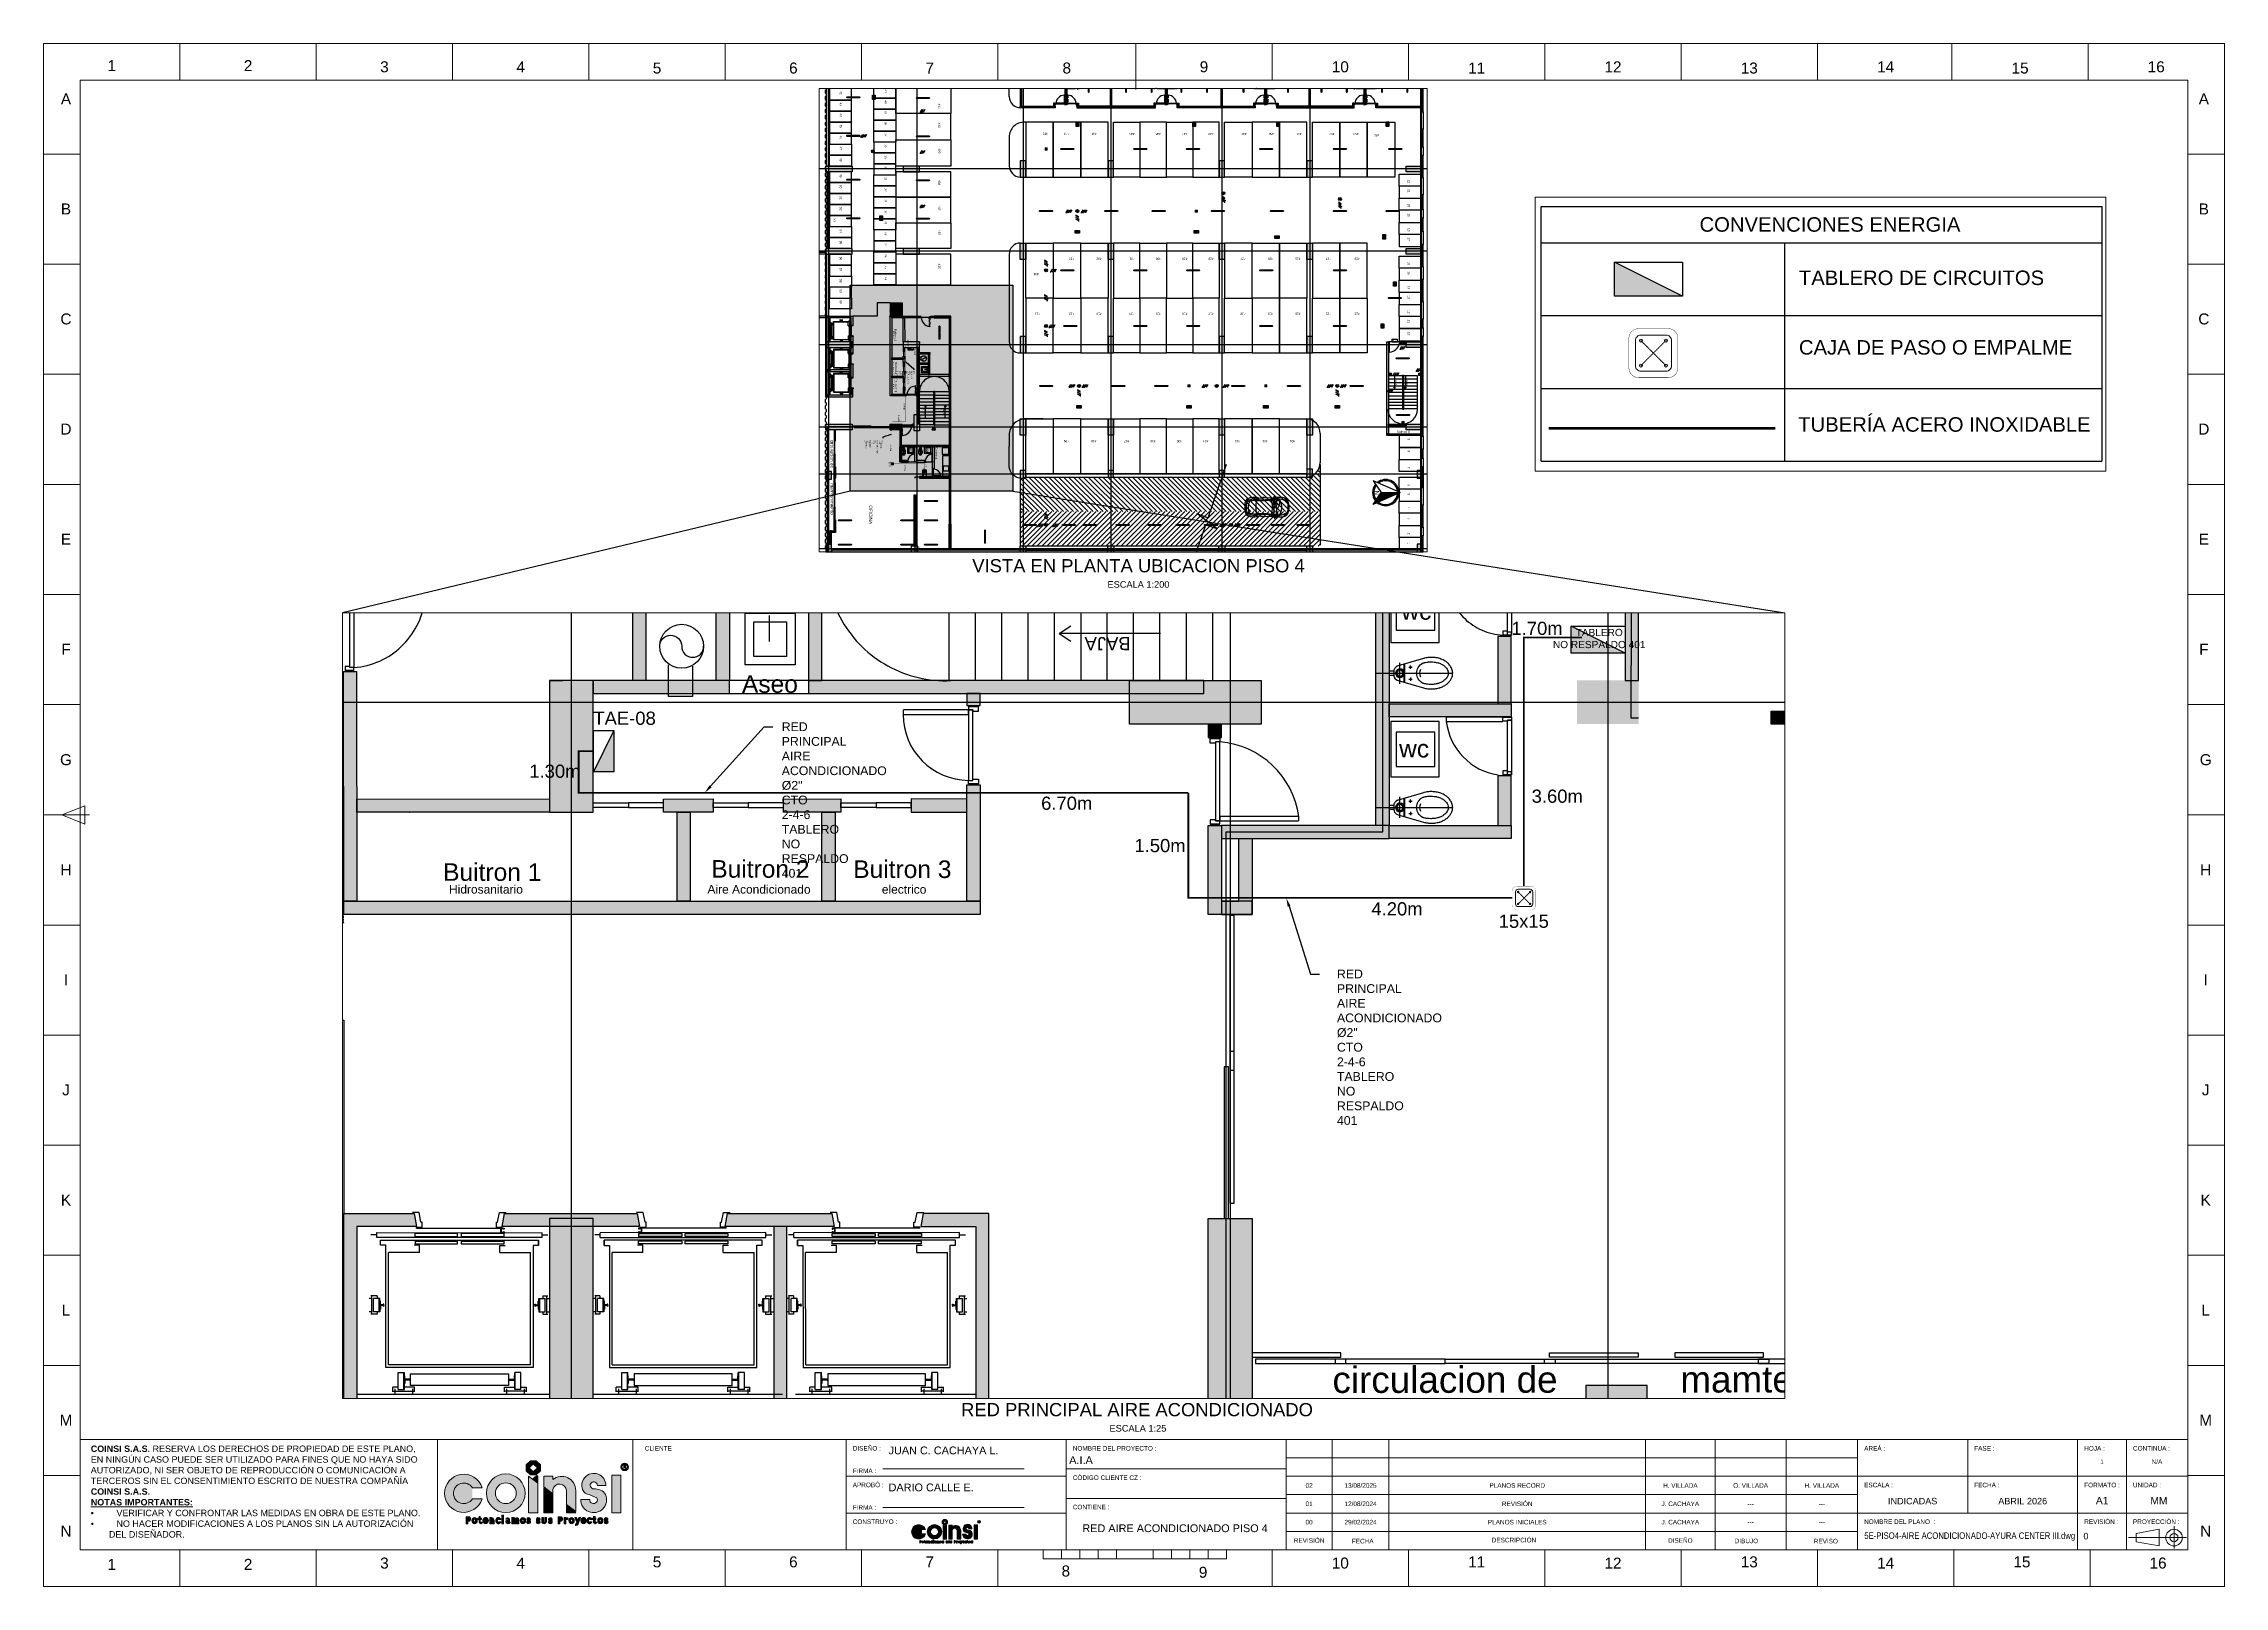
# Paper-space layout 'PISO 4' of a CAD drawing. Header units: metres. Extents: x -541 to 452, y 214 to 916.
# The model-space entities are those that its viewports show. They can reach past a viewport. Long polylines and large blocks are cut down to what shows.
import ezdxf
from ezdxf import colors
from ezdxf.entities.mleader import LeaderData, LeaderLine
from ezdxf.lldxf.tags import DXFTag
from ezdxf.math import Vec2, Vec3

# ---------------------------------------------------------------- set-up
doc = ezdxf.new("R2010")
doc.units = ezdxf.units.M
for name, pattern in [('DASHED2', [9.525, 6.35, -3.175]), ('HIDDEN', [9.525, 6.35, -3.175]), ('HIDDEN2', [4.7625, 3.175, -1.5875]), ('LÍNEAS_OCULTASX2', [0.75, 0.5, -0.25])]:
    doc.linetypes.add(name, pattern=pattern)
doc.layers.get('Defpoints').update_dxf_attribs({"color": 8})
for name, color, linetype in [('-ALAMBRADO', 7, 'Continuous'), ('@F1', 251, 'Continuous'), ('A-HATCH CONCRETO', 7, 'Continuous'), ('AIRE ACONDICIONADO', 50, 'Continuous'), ('GG_EMERGENCIA 03', 1, 'Continuous'), ('GG_ILUMINACIÓN 18', 30, 'Continuous'), ('GG_PISO 2', 8, 'Continuous'), ('GG_PISO 3', 8, 'Continuous'), ('GG_PISO 4', 8, 'Continuous'), ('GG_PROYECCION', 9, 'DASHED2'), ('JCA_HATCH 254', 252, 'Continuous'), ('NORTE', 7, 'Continuous'), ('RE60', 7, 'Continuous'), ('suiches', 3, 'Continuous'), ('TB', 7, 'Continuous'), ('TEXTOS DE MEDIDAS', 7, 'Continuous')]:
    doc.layers.add(name, color=color, linetype=linetype)
for name, color, linetype, lineweight in [('-CN-GYD-CAJETIN-A0', 7, 'Continuous', 5), ('-CN-GYD-ILUMINACIÓN', 3, 'Continuous', 20), ('-CN-GYD-LOGO COINSI', 7, 'Continuous', 5), ('-CN-GYD-TOMACORRIENTES', 1, 'Continuous', 18), ('-CN-GYD-TUBERÍA TOMACORRIENTE PVC', 86, 'Continuous', 18), ('-EL-Texto Tomas', 7, 'Continuous', 0), ('_TEXTO', 7, 'Continuous', 9), ('L', 7, 'Continuous', 15), ('Piso', 253, 'Continuous', 30), ('RE80', 7, 'Continuous', 15), ('TEXTOS', 7, 'Continuous', 20), ('Textos 1', 7, 'Continuous', 25)]:
    doc.layers.add(name, color=color, linetype=linetype, lineweight=lineweight)
doc.layers.add('-CN-GYD-VENTANA GRAFICA', color=7, linetype='Continuous', lineweight=5, true_color=0xa953a0)
doc.styles.add('Annotative', font='arial.ttf')
doc.styles.add('ROMANS', font='arial.ttf')
doc.styles.get("Standard").update_dxf_attribs({"font": 'arial.ttf'})
tags = doc.linetypes.add('EMT_LINE', pattern='A,0.5,-0.2,["EMT",Standard,S=0.1,R=0,X=-0.1,Y=-0.05],-0.25', length=0.95).pattern_tags.tags
tags[6] = DXFTag(74, 10)
pattern_1 = [(270, (73.633, -1.35), (10.40324, -6.00631), [1.50158, -10.51105]), (360, (73.6335, -2.101), (10.40324, 6.00631), [0.75079, -20.05569]), (360, (73.6335, -2.289), (10.40324, 6.00631), [0.60063, -20.20584]), (360, (73.6335, -1.9134), (10.40324, 6.00631), [0.60063, -20.20584]), (330, (73.633, -2.477), (10.40324, 6.00631), [0.4805, -11.53212]), (30, (73.633, -1.726), (4e-09, 12.01262), [0.4805, -11.53212])]
pattern_2 = [(135, (0.0614115, 0.1), (-0.00112253, -0.00112253), [])]
pattern_3 = [(0, (0, 0), (0, 6.985), [5.08, -1.905]), (90, (0, 0), (-6.985, 4e-16), [5.08, -1.905])]

# ---------------------------------------------------------------- blocks, each defined once
blk = doc.blocks.new('LOGO COINSI')
at = {"layer": '-CN-GYD-LOGO COINSI'}
h = blk.add_hatch(color=256, dxfattribs=at)
h.set_gradient(color1=(128, 128, 128), color2=(128, 128, 128), tint=1)
h.paths.add_polyline_path([(1.5, -3.6), (3.6, -1.5), (3.6, 1.5), (1.5, 3.6), (-1.5, 3.6), (-3.6, 1.5), (-3.6, -1.5), (-1.5, -3.6)])
h.paths.add_polyline_path([(0, -2.1), (-2.1, 0), (0, 2.1), (2.1, 0)], flags=16)
h = blk.add_hatch(color=256, dxfattribs=at)
h.set_gradient(color1=(128, 128, 128), color2=(128, 128, 128), tint=1)
h.paths.add_polyline_path([(44.6, 0.5, 1), (48.4, 0.5, 1)])
h.paths.add_polyline_path([(47.9, 0.5, -1), (45.1, 0.5, -1)], flags=16)
h.paths.add_polyline_path([(46, 1.3), (46.3, 1.3), (46.6, 1.3, -0.960877), (46.7, 0.5), (47.3, -0.1), (46.9, -0.1), (46.3, 0.5), (46.3, -0.1), (46, -0.1)], flags=0)
h.paths.add_polyline_path([(46.3, 1.1), (46.6, 1.1, -1.000041), (46.7, 0.7), (46.3, 0.7)], flags=0)
h = blk.add_hatch(color=256, dxfattribs=at)
h.set_gradient(color1=(128, 128, 128), color2=(128, 128, 128), tint=1)
edge = h.paths.add_edge_path()
edge.add_line((-31, -10.1), (-26.1, -10.1))
edge.add_arc((-35.5, -12.9), 9.84, 17.0485, 342.9515)
edge.add_line((-26.1, -15.8), (-31, -15.8))
edge.add_arc((-35.5, -12.9), 5.3, 32.9761, 327.0239, ccw=False)
h = blk.add_hatch(color=256, dxfattribs=at)
h.set_gradient(color1=(128, 128, 128), color2=(128, 128, 128), tint=1)
h.paths.add_polyline_path([(-23.8, -12.9, 1), (-4.2, -12.9, 1)])
h.paths.add_polyline_path([(-8.7, -12.9, -1), (-19.3, -12.9, -1)], flags=16)
at = {"layer": '-CN-GYD-LOGO COINSI', "true_color": 0xf4d24e}
h = blk.add_hatch(color=53, dxfattribs=at)
h.set_gradient(color1=(248, 153, 30), color2=(248, 153, 30), tint=1)
h.paths.add_polyline_path([(-2.4, -4.2), (2.3, -7.8), (2.3, -22.8), (-2.4, -22.8)])
h = blk.add_hatch(color=53, dxfattribs=at)
h.set_gradient(color1=(248, 153, 30), color2=(248, 153, 30), tint=1)
h.paths.add_polyline_path([(2.3, -4), (1.6, -4), (-0.1, -5.4), (2.3, -7.2)])
at = {"layer": '-CN-GYD-LOGO COINSI'}
h = blk.add_hatch(color=256, dxfattribs=at)
h.set_gradient(color1=(128, 128, 128), color2=(128, 128, 128), tint=1)
h.paths.add_polyline_path([(9.9, -6), (9.9, -4.2), (5.3, -4.2), (5.3, -9.6), (9.9, -13.2), (9.9, -11, -0.872813), (16.9, -11.6), (16.9, -18.6), (21.6, -22.2), (21.6, -11.6, 0.647159)])
at = {"layer": '-CN-GYD-LOGO COINSI', "true_color": 0xf4d24e}
h = blk.add_hatch(color=53, dxfattribs=at)
h.set_gradient(color1=(248, 153, 30), color2=(248, 153, 30), tint=1)
h.paths.add_polyline_path([(5.3, -10.2), (9.9, -13.8), (9.9, -22.8), (5.3, -22.8)])
at = {"layer": '-CN-GYD-LOGO COINSI'}
h = blk.add_hatch(color=256, dxfattribs=at)
h.set_gradient(color1=(128, 128, 128), color2=(128, 128, 128), tint=1)
h.paths.add_polyline_path([(25.5, -11.9, 0.15722), (27.6, -13.4, -0.028285), (32.3, -15.2, -1.367151), (28.7, -16.1), (24.1, -16.1, 1.227605), (36.8, -13.6, 0.268229), (31.1, -10.7, -2.852099), (32.6, -9), (36.9, -9, 1.307532)])
h = blk.add_hatch(color=256, dxfattribs=at)
h.set_gradient(color1=(128, 128, 128), color2=(128, 128, 128), tint=1)
h.paths.add_polyline_path([(44.5, -3.7), (39.9, -3.7), (39.9, -22.8), (44.5, -22.8)])
at = {"layer": '-CN-GYD-LOGO COINSI', "true_color": 0xf4d24e}
h = blk.add_hatch(color=53, dxfattribs=at)
h.set_gradient(color1=(248, 153, 30), color2=(248, 153, 30), tint=1)
h.paths.add_polyline_path([(16.9, -19.2), (21.6, -22.8), (16.9, -22.8)])
at = {"layer": '-CN-GYD-LOGO COINSI'}
h = blk.add_hatch(color=256, dxfattribs=at)
h.set_gradient(color1=(128, 128, 128), color2=(128, 128, 128), tint=1)
h.paths.add_polyline_path([(-33.3, -27.2), (-33, -27.2, 1), (-33, -24.9), (-34.1, -24.9), (-34.1, -28.4), (-33.3, -28.4)])
h.paths.add_polyline_path([(-33.3, -26.4), (-33.3, -25.6), (-33, -25.6, -1), (-33, -26.4)], flags=16)
h = blk.add_hatch(color=256, dxfattribs=at)
h.set_gradient(color1=(128, 128, 128), color2=(128, 128, 128), tint=1)
edge = h.paths.add_edge_path()
edge.add_ellipse((-29.9, -26.8), major_axis=(0, 1.55), ratio=0.869732, start_angle=0, end_angle=360)
edge = h.paths.add_edge_path(flags=16)
edge.add_spline(control_points=[(-29.9, -26.1), (-29.9, -26.1), (-30, -26.1), (-30.2, -26.2), (-30.2, -26.3), (-30.4, -26.5), (-30.4, -26.6), (-30.4, -26.9), (-30.4, -27), (-30.3, -27.3), (-30.3, -27.4), (-30.1, -27.5), (-30.1, -27.6), (-29.9, -27.6), (-29.9, -27.6), (-29.7, -27.6), (-29.6, -27.5), (-29.5, -27.4), (-29.4, -27.3), (-29.3, -27.1), (-29.3, -26.9), (-29.3, -26.6), (-29.4, -26.5), (-29.5, -26.3), (-29.6, -26.2), (-29.7, -26.1), (-29.8, -26.1), (-29.9, -26.1), (-29.9, -26.1), (-29.9, -26.1)], knot_values=[0, 0, 0, 0, 0.478588, 0.478588, 0.957176, 0.957176, 1.435763, 1.435763, 1.914351, 1.914351, 2.392939, 2.392939, 2.871527, 2.871527, 3.350114, 3.350114, 3.828702, 3.828702, 4.30729, 4.30729, 4.785878, 4.785878, 5.264465, 5.264465, 5.743053, 5.743053, 6.221641, 6.221641, 6.283185, 6.283185, 6.283185, 6.283185], degree=3, periodic=0)
h = blk.add_hatch(color=256, dxfattribs=at)
h.set_gradient(color1=(128, 128, 128), color2=(128, 128, 128), tint=1)
edge = h.paths.add_edge_path()
edge.add_line((-27.6, -26.3), (-28.2, -26.3))
edge.add_line((-28.2, -26.3), (-28.2, -25.6))
edge.add_line((-28.2, -25.6), (-27.6, -25.6))
edge.add_line((-27.6, -25.6), (-27.6, -24.7))
edge.add_line((-27.6, -24.7), (-27, -24.7))
edge.add_line((-27, -24.7), (-27, -25.6))
edge.add_line((-27, -25.6), (-26.4, -25.6))
edge.add_line((-26.4, -25.6), (-26.4, -26.3))
edge.add_line((-26.4, -26.3), (-27, -26.3))
edge.add_line((-27, -26.3), (-27, -27.6))
edge.add_arc((-26.8, -27.5), 0.2, 192.4568, 356.7326)
edge.add_line((-26.6, -27.6), (-25.9, -27.6))
edge.add_arc((-26.8, -27.5), 0.838, 182.8161, 359.3518, ccw=False)
edge.add_line((-27.6, -27.6), (-27.6, -26.3))
h = blk.add_hatch(color=256, dxfattribs=at)
h.set_gradient(color1=(128, 128, 128), color2=(128, 128, 128), tint=1)
edge = h.paths.add_edge_path()
edge.add_spline(control_points=[(-22.9, -27.1), (-22.8, -26.2), (-23.2, -25.5), (-24, -25.3), (-24.7, -25.1), (-25.4, -25.6), (-25.6, -26.4), (-25.8, -27.3), (-25.4, -28), (-24.7, -28.3), (-24, -28.6), (-23.3, -28.2), (-23, -27.4)], knot_values=[0, 0, 0, 0, 1.514313, 1.514313, 1.514313, 3.028625, 3.028625, 3.028625, 4.542938, 4.542938, 4.542938, 6.057251, 6.057251, 6.057251, 6.057251], weights=[1, 0.817861, 0.817861, 1, 0.817861, 0.817861, 1, 0.817861, 0.817861, 1, 0.817861, 0.817861, 1], degree=3, periodic=0)
edge.add_spline(control_points=[(-23, -27.4), (-23.3, -27.4), (-23.6, -27.4), (-23.9, -27.4)], knot_values=[9.126652, 9.126652, 9.126652, 9.126652, 10.126652, 10.126652, 10.126652, 10.126652], weights=[1, 1, 1, 1], degree=3, periodic=0)
edge.add_spline(control_points=[(-23.9, -27.4), (-23.9, -27.4), (-23.9, -27.5), (-24, -27.5), (-24.1, -27.6), (-24.2, -27.6), (-24.3, -27.6), (-24.4, -27.6), (-24.5, -27.5), (-24.7, -27.4), (-24.7, -27.3), (-24.8, -27.1), (-24.8, -27.1), (-24.8, -27.1)], knot_values=[7.057251, 7.057251, 7.057251, 7.057251, 7.15134, 7.15134, 7.629928, 7.629928, 8.108516, 8.108516, 8.587103, 8.587103, 9.065691, 9.065691, 9.126652, 9.126652, 9.126652, 9.126652], weights=[1, 1, 1, 1, 1, 1, 1, 1, 1, 1, 1, 1, 1, 1], degree=3, periodic=0)
edge.add_spline(control_points=[(-24.8, -27.1), (-24.2, -27.1), (-23.5, -27.1), (-22.9, -27.1)], knot_values=[6.057251, 6.057251, 6.057251, 6.057251, 7.057251, 7.057251, 7.057251, 7.057251], weights=[1, 1, 1, 1], degree=3, periodic=0)
edge = h.paths.add_edge_path(flags=16)
edge.add_spline(control_points=[(-23.8, -26.5), (-23.8, -26.5), (-23.8, -26.4), (-23.9, -26.3), (-23.9, -26.2), (-24.1, -26.1), (-24.2, -26.1), (-24.2, -26.1), (-24.3, -26.1), (-24.3, -26.1), (-24.3, -26.1), (-24.4, -26.1), (-24.5, -26.2), (-24.6, -26.3), (-24.7, -26.4), (-24.7, -26.5), (-24.7, -26.5), (-24.4, -26.5), (-24.1, -26.5), (-23.8, -26.5)], knot_values=[0, 0, 0, 0, 0.11886, 0.11886, 0.597448, 0.597448, 1.076035, 1.076035, 1.13758, 1.13758, 1.13758, 1.616168, 1.616168, 2.094755, 2.094755, 2.275045, 2.275045, 2.275045, 3.275045, 3.275045, 3.275045, 3.275045], weights=[1, 1, 1, 1, 1, 1, 1, 1, 1, 1, 1, 1, 1, 1, 1, 1, 1, 1, 1, 1], degree=3, periodic=0)
h = blk.add_hatch(color=256, dxfattribs=at)
h.set_gradient(color1=(128, 128, 128), color2=(128, 128, 128), tint=1)
edge = h.paths.add_edge_path()
edge.add_line((-20, -28.4), (-20, -26.6))
edge.add_arc((-21.1, -26.6), 1.1, 360, 435.9683)
edge.add_line((-20.8, -25.5), (-21.3, -25.5))
edge.add_line((-21.3, -25.5), (-21.3, -25.3))
edge.add_line((-21.3, -25.3), (-22.2, -25.3))
edge.add_line((-22.2, -25.3), (-22.2, -28.4))
edge.add_line((-22.2, -28.4), (-21.3, -28.4))
edge.add_line((-21.3, -28.4), (-21.3, -26.6))
edge.add_arc((-21.1, -26.6), 0.266, 0, 180, ccw=False)
edge.add_line((-20.8, -26.6), (-20.8, -28.4))
edge.add_line((-20.8, -28.4), (-20, -28.4))
h = blk.add_hatch(color=256, dxfattribs=at)
h.set_gradient(color1=(128, 128, 128), color2=(128, 128, 128), tint=1)
edge = h.paths.add_edge_path()
edge.add_spline(control_points=[(-16.5, -27.4), (-16.7, -28.1), (-17.3, -28.5), (-18, -28.4), (-18.6, -28.2), (-19.1, -27.7), (-19.1, -26.9), (-19.1, -26.1), (-18.7, -25.5), (-18, -25.3), (-17.4, -25.2), (-16.8, -25.5), (-16.5, -26.3), (-16.8, -26.3), (-17.1, -26.3), (-17.4, -26.3), (-17.4, -26.2), (-17.5, -26.2), (-17.6, -26.1), (-17.6, -26.1), (-17.7, -26.1), (-17.7, -26.1), (-17.7, -26.1), (-17.8, -26.1), (-17.9, -26.1), (-18, -26.2), (-18.1, -26.3), (-18.2, -26.5), (-18.3, -26.6), (-18.3, -26.9), (-18.3, -27), (-18.2, -27.3), (-18.1, -27.4), (-18, -27.5), (-17.9, -27.6), (-17.8, -27.6), (-17.7, -27.6), (-17.6, -27.6), (-17.5, -27.5), (-17.4, -27.4), (-17.4, -27.4), (-17.4, -27.4), (-17.1, -27.4), (-16.8, -27.4), (-16.5, -27.4)], knot_values=[0, 0, 0, 0, 1.382573, 1.382573, 1.382573, 2.765147, 2.765147, 2.765147, 4.14772, 4.14772, 4.14772, 5.530294, 5.530294, 5.530294, 6.530294, 6.530294, 6.530294, 6.724306, 6.724306, 7.202893, 7.202893, 7.264438, 7.264438, 7.264438, 7.743025, 7.743025, 8.221613, 8.221613, 8.700201, 8.700201, 9.178789, 9.178789, 9.657377, 9.657377, 10.135964, 10.135964, 10.614552, 10.614552, 11.09314, 11.09314, 11.245726, 11.245726, 11.245726, 12.245726, 12.245726, 12.245726, 12.245726], weights=[1, 0.846951, 0.846951, 1, 0.846951, 0.846951, 1, 0.846951, 0.846951, 1, 0.846951, 0.846951, 1, 1, 1, 1, 1, 1, 1, 1, 1, 1, 1, 1, 1, 1, 1, 1, 1, 1, 1, 1, 1, 1, 1, 1, 1, 1, 1, 1, 1, 1, 1, 1, 1], degree=3, periodic=0)
h = blk.add_hatch(color=256, dxfattribs=at)
h.set_gradient(color1=(128, 128, 128), color2=(128, 128, 128), tint=1)
h.paths.add_polyline_path([(-16.1, -25), (-15.1, -25), (-15.1, -24.1), (-16.1, -24.1)])
h = blk.add_hatch(color=256, dxfattribs=at)
h.set_gradient(color1=(128, 128, 128), color2=(128, 128, 128), tint=1)
h.paths.add_polyline_path([(-16.1, -28.4), (-15.1, -28.4), (-15.1, -25.3), (-16.1, -25.3)])
h = blk.add_hatch(color=256, dxfattribs=at)
h.set_gradient(color1=(128, 128, 128), color2=(128, 128, 128), tint=1)
h.paths.add_polyline_path([(-11.8, -27.8, -0.352369), (-12.1, -27.5), (-12.1, -26.3, 0.900848), (-14, -26.1), (-13.4, -26.1, -0.770996), (-12.7, -26.3), (-12.7, -26.6, 1.957984), (-12.4, -28.1, 0.157661), (-11.9, -28.3)])
h.paths.add_polyline_path([(-12.7, -27.5, -1), (-13.5, -27.5, -1)], flags=16)
h = blk.add_hatch(color=256, dxfattribs=at)
h.set_gradient(color1=(128, 128, 128), color2=(128, 128, 128), tint=1)
h.paths.add_polyline_path([(-7.4, -26.2, 0.292399), (-8, -25.5), (-8.7, -25.5, 0.438959), (-9.2, -26.1, 0.531657), (-9.7, -25.5), (-10.1, -25.5), (-10.1, -25.3), (-10.9, -25.3), (-10.9, -28.4), (-10.1, -28.4), (-10.1, -26.6, -1), (-9.6, -26.6), (-9.6, -28.4), (-8.7, -28.4), (-8.7, -26.6, -1.000553), (-8.2, -26.6), (-8.2, -28.4), (-7.4, -28.4)])
h = blk.add_hatch(color=256, dxfattribs=at)
h.set_gradient(color1=(128, 128, 128), color2=(128, 128, 128), tint=1)
edge = h.paths.add_edge_path()
edge.add_ellipse((-5.3, -26.8), major_axis=(0, 1.55), ratio=0.869732, start_angle=0, end_angle=360)
edge = h.paths.add_edge_path(flags=16)
edge.add_spline(control_points=[(-5.3, -26.1), (-5.4, -26.1), (-5.4, -26.1), (-5.6, -26.2), (-5.7, -26.3), (-5.8, -26.5), (-5.8, -26.6), (-5.9, -26.9), (-5.8, -27), (-5.8, -27.3), (-5.7, -27.4), (-5.6, -27.5), (-5.5, -27.6), (-5.3, -27.6), (-5.3, -27.6), (-5.1, -27.6), (-5.1, -27.5), (-4.9, -27.4), (-4.9, -27.3), (-4.8, -27.1), (-4.7, -26.9), (-4.8, -26.6), (-4.8, -26.5), (-4.9, -26.3), (-5, -26.2), (-5.1, -26.1), (-5.2, -26.1), (-5.3, -26.1), (-5.3, -26.1), (-5.3, -26.1)], knot_values=[0, 0, 0, 0, 0.478588, 0.478588, 0.957176, 0.957176, 1.435763, 1.435763, 1.914351, 1.914351, 2.392939, 2.392939, 2.871527, 2.871527, 3.350114, 3.350114, 3.828702, 3.828702, 4.30729, 4.30729, 4.785878, 4.785878, 5.264465, 5.264465, 5.743053, 5.743053, 6.221641, 6.221641, 6.283185, 6.283185, 6.283185, 6.283185], degree=3, periodic=0)
h = blk.add_hatch(color=256, dxfattribs=at)
h.set_gradient(color1=(128, 128, 128), color2=(128, 128, 128), tint=1)
h.paths.add_polyline_path([(-2.7, -27.4), (-3.4, -27.4, 1.227605), (-1.5, -27, 0.268229), (-2.3, -26.5, -2.852099), (-2.1, -26.3), (-1.4, -26.3, 1.307532), (-3.2, -26.7, 0.15722), (-2.9, -27, -0.01671), (-2.5, -27.1, -3.062087)])
h = blk.add_hatch(color=256, dxfattribs=at)
h.set_gradient(color1=(128, 128, 128), color2=(128, 128, 128), tint=1)
h.paths.add_polyline_path([(3.4, -27, 0.268229), (2.6, -26.5, -2.852099), (2.8, -26.3), (3.5, -26.3, 1.307532), (1.7, -26.7, 0.15722), (2, -27, -0.01671), (2.4, -27.1, -3.062087), (2.2, -27.4), (1.5, -27.4, 1.227605)])
h = blk.add_hatch(color=256, dxfattribs=at)
h.set_gradient(color1=(128, 128, 128), color2=(128, 128, 128), tint=1)
h.paths.add_polyline_path([(6.7, -27.1), (6.7, -25.3), (5.9, -25.3), (5.9, -27.2, -1), (5.1, -27.2), (5.1, -25.3), (4.3, -25.3), (4.3, -27.3, 1.000746)])
h = blk.add_hatch(color=256, dxfattribs=at)
h.set_gradient(color1=(128, 128, 128), color2=(128, 128, 128), tint=1)
h.paths.add_polyline_path([(9.6, -27, 0.268229), (8.7, -26.5, -2.852099), (9, -26.3), (9.6, -26.3, 1.307532), (7.9, -26.7, 0.15722), (8.2, -27, -0.01671), (8.6, -27.1, -3.062087), (8.4, -27.4), (7.6, -27.4, 1.227605)])
h = blk.add_hatch(color=256, dxfattribs=at)
h.set_gradient(color1=(128, 128, 128), color2=(128, 128, 128), tint=1)
h.paths.add_polyline_path([(13.5, -27.2), (13.8, -27.2, 1), (13.8, -24.9), (12.7, -24.9), (12.7, -28.4), (13.5, -28.4)])
h.paths.add_polyline_path([(13.5, -26.4), (13.5, -25.6), (13.8, -25.6, -1), (13.8, -26.4)], flags=16)
h = blk.add_hatch(color=256, dxfattribs=at)
h.set_gradient(color1=(128, 128, 128), color2=(128, 128, 128), tint=1)
h.paths.add_polyline_path([(15.7, -28.4), (16.6, -28.4), (16.6, -26.6, -0.414214), (16.8, -26.3), (17.4, -26.3, 1), (17.4, -25.5), (16.6, -25.5), (16.6, -25.3), (15.7, -25.3)])
h = blk.add_hatch(color=256, dxfattribs=at)
h.set_gradient(color1=(128, 128, 128), color2=(128, 128, 128), tint=1)
edge = h.paths.add_edge_path()
edge.add_ellipse((19.5, -26.8), major_axis=(0, 1.55), ratio=0.869732, start_angle=0, end_angle=360)
edge = h.paths.add_edge_path(flags=16)
edge.add_spline(control_points=[(19.5, -26.1), (19.4, -26.1), (19.3, -26.1), (19.2, -26.2), (19.1, -26.3), (19, -26.5), (18.9, -26.6), (18.9, -26.9), (18.9, -27), (19, -27.3), (19.1, -27.4), (19.2, -27.5), (19.3, -27.6), (19.4, -27.6), (19.5, -27.6), (19.6, -27.6), (19.7, -27.5), (19.9, -27.4), (19.9, -27.3), (20, -27.1), (20, -26.9), (20, -26.6), (20, -26.5), (19.9, -26.3), (19.8, -26.2), (19.6, -26.1), (19.6, -26.1), (19.5, -26.1), (19.5, -26.1), (19.5, -26.1)], knot_values=[0, 0, 0, 0, 0.478588, 0.478588, 0.957176, 0.957176, 1.435763, 1.435763, 1.914351, 1.914351, 2.392939, 2.392939, 2.871527, 2.871527, 3.350114, 3.350114, 3.828702, 3.828702, 4.30729, 4.30729, 4.785878, 4.785878, 5.264465, 5.264465, 5.743053, 5.743053, 6.221641, 6.221641, 6.283185, 6.283185, 6.283185, 6.283185], degree=3, periodic=0)
h = blk.add_hatch(color=256, dxfattribs=at)
h.set_gradient(color1=(128, 128, 128), color2=(128, 128, 128), tint=1)
h.paths.add_polyline_path([(22.6, -26.8), (22, -25.3), (21.2, -25.3), (22.2, -28, -0.286978), (21.5, -28.4), (21.4, -28.4), (21.4, -29.3, 0.322138), (22.8, -28.6), (24, -25.3), (23.2, -25.3)])
h = blk.add_hatch(color=256, dxfattribs=at)
h.set_gradient(color1=(128, 128, 128), color2=(128, 128, 128), tint=1)
edge = h.paths.add_edge_path()
edge.add_spline(control_points=[(26.9, -27.1), (27, -26.2), (26.6, -25.5), (25.8, -25.3), (25.1, -25.1), (24.5, -25.6), (24.3, -26.4), (24.1, -27.3), (24.4, -28), (25.1, -28.3), (25.9, -28.6), (26.5, -28.2), (26.8, -27.4)], knot_values=[0, 0, 0, 0, 1.514313, 1.514313, 1.514313, 3.028625, 3.028625, 3.028625, 4.542938, 4.542938, 4.542938, 6.057251, 6.057251, 6.057251, 6.057251], weights=[1, 0.817861, 0.817861, 1, 0.817861, 0.817861, 1, 0.817861, 0.817861, 1, 0.817861, 0.817861, 1], degree=3, periodic=0)
edge.add_spline(control_points=[(26.8, -27.4), (26.5, -27.4), (26.2, -27.4), (25.9, -27.4)], knot_values=[9.126652, 9.126652, 9.126652, 9.126652, 10.126652, 10.126652, 10.126652, 10.126652], weights=[1, 1, 1, 1], degree=3, periodic=0)
edge.add_spline(control_points=[(25.9, -27.4), (25.9, -27.4), (25.9, -27.5), (25.8, -27.5), (25.7, -27.6), (25.6, -27.6), (25.5, -27.6), (25.4, -27.6), (25.3, -27.5), (25.2, -27.4), (25.1, -27.3), (25.1, -27.1), (25.1, -27.1), (25, -27.1)], knot_values=[7.057251, 7.057251, 7.057251, 7.057251, 7.15134, 7.15134, 7.629928, 7.629928, 8.108516, 8.108516, 8.587103, 8.587103, 9.065691, 9.065691, 9.126652, 9.126652, 9.126652, 9.126652], weights=[1, 1, 1, 1, 1, 1, 1, 1, 1, 1, 1, 1, 1, 1], degree=3, periodic=0)
edge.add_spline(control_points=[(25, -27.1), (25.7, -27.1), (26.3, -27.1), (26.9, -27.1)], knot_values=[6.057251, 6.057251, 6.057251, 6.057251, 7.057251, 7.057251, 7.057251, 7.057251], weights=[1, 1, 1, 1], degree=3, periodic=0)
edge = h.paths.add_edge_path(flags=16)
edge.add_spline(control_points=[(26.1, -26.5), (26, -26.5), (26, -26.4), (26, -26.3), (25.9, -26.2), (25.7, -26.1), (25.7, -26.1), (25.6, -26.1), (25.6, -26.1), (25.6, -26.1), (25.5, -26.1), (25.4, -26.1), (25.3, -26.2), (25.2, -26.3), (25.1, -26.4), (25.1, -26.5), (25.1, -26.5), (25.4, -26.5), (25.7, -26.5), (26.1, -26.5)], knot_values=[0, 0, 0, 0, 0.11886, 0.11886, 0.597448, 0.597448, 1.076035, 1.076035, 1.13758, 1.13758, 1.13758, 1.616168, 1.616168, 2.094755, 2.094755, 2.275045, 2.275045, 2.275045, 3.275045, 3.275045, 3.275045, 3.275045], weights=[1, 1, 1, 1, 1, 1, 1, 1, 1, 1, 1, 1, 1, 1, 1, 1, 1, 1, 1, 1], degree=3, periodic=0)
h = blk.add_hatch(color=256, dxfattribs=at)
h.set_gradient(color1=(128, 128, 128), color2=(128, 128, 128), tint=1)
edge = h.paths.add_edge_path()
edge.add_spline(control_points=[(29, -26.3), (29.3, -26.3), (29.6, -26.3), (29.9, -26.3)], knot_values=[5.530294, 5.530294, 5.530294, 5.530294, 6.530294, 6.530294, 6.530294, 6.530294], weights=[1, 1, 1, 1], degree=3, periodic=0)
edge.add_spline(control_points=[(29.9, -26.3), (29.6, -25.5), (29, -25.2), (28.4, -25.3), (27.7, -25.5), (27.3, -26.1), (27.3, -26.9), (27.3, -27.7), (27.7, -28.2), (28.4, -28.4), (29.1, -28.5), (29.7, -28.1), (29.9, -27.4)], knot_values=[0, 0, 0, 0, 1.382573, 1.382573, 1.382573, 2.765147, 2.765147, 2.765147, 4.14772, 4.14772, 4.14772, 5.530294, 5.530294, 5.530294, 5.530294], weights=[1, 0.846951, 0.846951, 1, 0.846951, 0.846951, 1, 0.846951, 0.846951, 1, 0.846951, 0.846951, 1], degree=3, periodic=0)
edge.add_spline(control_points=[(29.9, -27.4), (29.6, -27.4), (29.3, -27.4), (29, -27.4)], knot_values=[11.245726, 11.245726, 11.245726, 11.245726, 12.245726, 12.245726, 12.245726, 12.245726], weights=[1, 1, 1, 1], degree=3, periodic=0)
edge.add_spline(control_points=[(29, -27.4), (29, -27.4), (29, -27.4), (28.9, -27.5), (28.8, -27.6), (28.7, -27.6), (28.6, -27.6), (28.4, -27.6), (28.4, -27.5), (28.2, -27.4), (28.2, -27.3), (28.1, -27), (28.1, -26.9), (28.1, -26.6), (28.1, -26.5), (28.3, -26.3), (28.3, -26.2), (28.5, -26.1), (28.6, -26.1), (28.6, -26.1), (28.6, -26.1), (28.6, -26.1), (28.7, -26.1), (28.8, -26.1), (28.9, -26.2), (28.9, -26.2), (29, -26.3)], knot_values=[6.530294, 6.530294, 6.530294, 6.530294, 6.682879, 6.682879, 7.161467, 7.161467, 7.640055, 7.640055, 8.118643, 8.118643, 8.59723, 8.59723, 9.075818, 9.075818, 9.554406, 9.554406, 10.032994, 10.032994, 10.511581, 10.511581, 10.511581, 10.573126, 10.573126, 11.051714, 11.051714, 11.245726, 11.245726, 11.245726, 11.245726], weights=[1, 1, 1, 1, 1, 1, 1, 1, 1, 1, 1, 1, 1, 1, 1, 1, 1, 1, 1, 1, 1, 1, 1, 1, 1, 1, 1], degree=3, periodic=0)
h = blk.add_hatch(color=256, dxfattribs=at)
h.set_gradient(color1=(128, 128, 128), color2=(128, 128, 128), tint=1)
h.paths.add_polyline_path([(31.4, -27.6, 0.871401), (31.8, -27.6), (32.4, -27.6, -0.970215), (30.7, -27.6), (30.7, -26.3), (30.1, -26.3), (30.1, -25.6), (30.7, -25.6), (30.7, -24.7), (31.4, -24.7), (31.4, -25.6), (31.9, -25.6), (31.9, -26.3), (31.4, -26.3)])
h = blk.add_hatch(color=256, dxfattribs=at)
h.set_gradient(color1=(128, 128, 128), color2=(128, 128, 128), tint=1)
edge = h.paths.add_edge_path()
edge.add_ellipse((34.1, -26.8), major_axis=(0, 1.55), ratio=0.869732, start_angle=0, end_angle=360)
edge = h.paths.add_edge_path(flags=16)
edge.add_spline(control_points=[(34.1, -26.1), (34, -26.1), (33.9, -26.1), (33.8, -26.2), (33.7, -26.3), (33.6, -26.5), (33.5, -26.6), (33.5, -26.9), (33.5, -27), (33.6, -27.3), (33.7, -27.4), (33.8, -27.5), (33.9, -27.6), (34, -27.6), (34.1, -27.6), (34.2, -27.6), (34.3, -27.5), (34.5, -27.4), (34.5, -27.3), (34.6, -27.1), (34.6, -26.9), (34.6, -26.6), (34.6, -26.5), (34.5, -26.3), (34.4, -26.2), (34.2, -26.1), (34.2, -26.1), (34.1, -26.1), (34.1, -26.1), (34.1, -26.1)], knot_values=[0, 0, 0, 0, 0.478588, 0.478588, 0.957176, 0.957176, 1.435763, 1.435763, 1.914351, 1.914351, 2.392939, 2.392939, 2.871527, 2.871527, 3.350114, 3.350114, 3.828702, 3.828702, 4.30729, 4.30729, 4.785878, 4.785878, 5.264465, 5.264465, 5.743053, 5.743053, 6.221641, 6.221641, 6.283185, 6.283185, 6.283185, 6.283185], degree=3, periodic=0)
h = blk.add_hatch(color=256, dxfattribs=at)
h.set_gradient(color1=(128, 128, 128), color2=(128, 128, 128), tint=1)
h.paths.add_polyline_path([(37.1, -26.5, -2.852099), (37.4, -26.3), (38, -26.3, 1.307532), (36.2, -26.7, 0.15722), (36.6, -27, -0.01671), (37, -27.1, -3.062087), (36.8, -27.4), (36, -27.4, 1.227605), (38, -27, 0.268229)])
at = {"layer": '-CN-GYD-LOGO COINSI', "color": 8}
for points in [[(-3.6, -1.5), (-1.5, -3.6), (1.5, -3.6), (3.6, -1.5), (3.6, 1.5), (1.5, 3.6), (-1.5, 3.6), (-3.6, 1.5)], [(2.1, 0), (0, 2.1), (-2.1, 0), (0, -2.1)], [(39.9, -3.7), (44.5, -3.7), (44.5, -22.8), (39.9, -22.8)], [(-16.1, -25), (-15.1, -25), (-15.1, -24.1), (-16.1, -24.1)], [(-16.1, -28.4), (-15.1, -28.4), (-15.1, -25.3), (-16.1, -25.3)]]:
    blk.add_lwpolyline(points, close=True, dxfattribs=at)
for points in [[(46.7, 1.3, -0.881847), (46.7, 0.5), (47.3, -0.1), (46.9, -0.1), (46.3, 0.5), (46.3, -0.1), (46, -0.1), (46, 1.3), (46.3, 1.3), (46.7, 1.3)], [(46.7, 1.1, -0.827783), (46.7, 0.7), (46.3, 0.7), (46.3, 1.1), (46.7, 1.1)], [(-8.7, -26.6), (-8.7, -26.6, -1), (-8.2, -26.6), (-8.2, -28.4), (-7.4, -28.4), (-7.4, -26.2, 0.292399), (-8, -25.5), (-8.6, -25.5, 0.390681), (-9.2, -25.9, 0.305296), (-9.6, -25.5), (-10.1, -25.5), (-10.1, -25.3), (-10.9, -25.3), (-10.9, -28.4), (-10.1, -28.4), (-10.1, -26.6, -1), (-9.6, -26.6), (-9.6, -28.4), (-8.7, -28.4), (-8.7, -26.6)], [(-2.3, -26.5, -2.852099), (-2.1, -26.3), (-1.4, -26.3, 1.307532), (-3.2, -26.7, 0.15722), (-2.9, -27, -0.030152), (-2.1, -27.2, -1.381066), (-2.7, -27.4), (-3.4, -27.4, 1.227605), (-1.5, -27, 0.279305), (-2.4, -26.5)], [(2.6, -26.5, -2.852099), (2.8, -26.3), (3.5, -26.3, 1.307532), (1.7, -26.7, 0.15722), (2, -27, -0.030152), (2.8, -27.2, -1.381066), (2.2, -27.4), (1.5, -27.4, 1.227605), (3.4, -27, 0.279305), (2.5, -26.5)], [(5.1, -27.2), (5.1, -25.3), (4.3, -25.3), (4.3, -27.3, 0.942727), (6.7, -27.3), (6.7, -25.3), (5.9, -25.3), (5.9, -27.2, -1), (5.1, -27.2)], [(8.7, -26.5, -2.852099), (9, -26.3), (9.6, -26.3, 1.307532), (7.9, -26.7, 0.15722), (8.2, -27, -0.030152), (8.9, -27.2, -1.381066), (8.4, -27.4), (7.6, -27.4, 1.227605), (9.6, -27, 0.279305), (8.7, -26.5)], [(37.1, -26.5, -2.852099), (37.4, -26.3), (38, -26.3, 1.307532), (36.2, -26.7, 0.15722), (36.6, -27, -0.030152), (37.3, -27.2, -1.381066), (36.8, -27.4), (36, -27.4, 1.227605), (38, -27, 0.279305), (37.1, -26.5)]]:
    blk.add_lwpolyline(points, format="xyb", dxfattribs=at)
for points in [[(-31, -10.1), (-26.1, -10.1, 6.671852), (-26.1, -15.8), (-31, -15.8, -3.378535)], [(16.9, -11.6), (16.9, -18.6), (21.6, -22.2), (21.6, -11.6, 0.647159), (9.9, -6), (9.9, -4.2), (5.3, -4.2), (5.3, -9.6), (9.9, -13.2), (9.9, -11, -0.872813)], [(30.8, -10.7, -2.55302), (32.6, -9), (36.9, -9, 1.307532), (25.5, -11.9, 0.15722), (27.6, -13.4, -0.028285), (32.3, -15.2, -1.367151), (28.7, -16.1), (24.1, -16.1, 1.227605), (36.8, -13.6, 0.279305)], [(-33.3, -24.9), (-33, -24.9, -0.999459), (-33, -27.2), (-33.3, -27.2), (-33.3, -28.4), (-34.1, -28.4), (-34.1, -24.9)], [(-33.3, -26.4), (-33.3, -25.7), (-33, -25.7, -0.999459), (-33, -26.4)], [(-27.6, -26.3), (-28.2, -26.3), (-28.2, -25.6), (-27.6, -25.6), (-27.6, -24.7), (-27, -24.7), (-27, -25.6), (-26.4, -25.6), (-26.4, -26.3), (-27, -26.3), (-27, -27.6, 0.871401), (-26.6, -27.6), (-25.9, -27.6, -0.970215), (-27.6, -27.6)], [(-20, -28.4), (-20, -26.6, 0.344173), (-20.8, -25.5), (-21.3, -25.5), (-21.3, -25.3), (-22.2, -25.3), (-22.2, -28.4), (-21.3, -28.4), (-21.3, -26.6, -1), (-20.8, -26.6), (-20.8, -28.4)], [(-11.9, -28.3, -0.157661), (-12.4, -28.1, -1.957984), (-12.7, -26.6), (-12.7, -26.3, 0.770996), (-13.4, -26.1), (-14, -26.1, -0.900848), (-12.1, -26.3), (-12.1, -27.5, 0.352369), (-11.8, -27.8)], [(13.5, -24.9), (13.8, -24.9, -0.999459), (13.8, -27.2), (13.5, -27.2), (13.5, -28.4), (12.7, -28.4), (12.7, -24.9)], [(13.5, -25.6), (13.8, -25.6, -0.999459), (13.8, -26.4), (13.5, -26.4)], [(16.8, -26.3), (17.4, -26.3, 1), (17.4, -25.5), (16.6, -25.5), (16.6, -25.3), (15.7, -25.3), (15.7, -28.4), (16.6, -28.4), (16.6, -26.6, -0.414214)], [(21.5, -28.4), (21.4, -28.4), (21.4, -29.3), (21.7, -29.3, 0.245879), (22.8, -28.6), (24, -25.3), (23.2, -25.3), (22.6, -26.8), (22, -25.3), (21.2, -25.3), (22.2, -27.9), (22.1, -28.1, -0.209065)], [(30.7, -26.3), (30.1, -26.3), (30.1, -25.6), (30.7, -25.6), (30.7, -24.7), (31.4, -24.7), (31.4, -25.6), (31.9, -25.6), (31.9, -26.3), (31.4, -26.3), (31.4, -27.6, 0.871401), (31.8, -27.6), (32.4, -27.6, -0.970215), (30.7, -27.6)]]:
    blk.add_lwpolyline(points, format="xyb", close=True, dxfattribs=at)
at = {"layer": '-CN-GYD-LOGO COINSI', "color": 53, "true_color": 0xf4d24e}
for points in [[(-2.4, -4.2), (2.3, -7.8), (2.3, -22.8), (-2.4, -22.8)], [(2.3, -4), (1.6, -4), (-0.1, -5.4), (2.3, -7.2)], [(5.3, -10.2), (9.9, -13.8), (9.9, -22.8), (5.3, -22.8)], [(16.9, -19.2), (21.6, -22.8), (21.6, -22.8), (16.9, -22.8)]]:
    blk.add_lwpolyline(points, close=True, dxfattribs=at)
at = {"layer": '-CN-GYD-LOGO COINSI', "color": 8}
for points in [[(9.9, -13.8), (9.9, -13.2)], [(6.7, -27.4), (6.7, -27.4)], [(22, -28.4), (22, -28.4)]]:
    blk.add_lwpolyline(points, dxfattribs=at)
for centre, radius in [((46.5, 0.5), 1.91), ((46.5, 0.5), 1.41), ((-14, -12.9), 9.84), ((-14, -12.9), 5.3), ((-13.1, -27.5), 0.399)]:
    blk.add_circle(centre, radius, dxfattribs=at)
for centre in [(-29.9, -26.8), (-5.3, -26.8), (19.5, -26.8), (34.1, -26.8)]:
    blk.add_ellipse(centre, major_axis=(0, 1.55), ratio=0.869732, dxfattribs=at)
for points, knots in [([(-29.9, -26.1), (-29.9, -26.1), (-30, -26.1), (-30.2, -26.2), (-30.2, -26.3), (-30.4, -26.5), (-30.4, -26.6), (-30.4, -26.9), (-30.4, -27), (-30.3, -27.3), (-30.3, -27.4), (-30.1, -27.5), (-30.1, -27.6), (-29.9, -27.6), (-29.9, -27.6), (-29.7, -27.6), (-29.6, -27.5), (-29.5, -27.4), (-29.4, -27.3), (-29.3, -27.1), (-29.3, -26.9), (-29.3, -26.6), (-29.4, -26.5), (-29.5, -26.3), (-29.6, -26.2), (-29.7, -26.1), (-29.8, -26.1), (-29.9, -26.1), (-29.9, -26.1), (-29.9, -26.1)], [0, 0, 0, 0, 0.478588, 0.478588, 0.957176, 0.957176, 1.435763, 1.435763, 1.914351, 1.914351, 2.392939, 2.392939, 2.871527, 2.871527, 3.350114, 3.350114, 3.828702, 3.828702, 4.30729, 4.30729, 4.785878, 4.785878, 5.264465, 5.264465, 5.743053, 5.743053, 6.221641, 6.221641, 6.283185, 6.283185, 6.283185, 6.283185]), ([(-23.8, -26.5), (-23.8, -26.5), (-23.8, -26.4), (-23.9, -26.3), (-23.9, -26.2), (-24.1, -26.1), (-24.2, -26.1), (-24.2, -26.1), (-24.3, -26.1), (-24.3, -26.1), (-24.3, -26.1), (-24.4, -26.1), (-24.5, -26.2), (-24.6, -26.3), (-24.7, -26.4), (-24.7, -26.5), (-24.7, -26.5), (-24.4, -26.5), (-24.1, -26.5), (-23.8, -26.5)], [0, 0, 0, 0, 0.11886, 0.11886, 0.597448, 0.597448, 1.076035, 1.076035, 1.13758, 1.13758, 1.13758, 1.616168, 1.616168, 2.094755, 2.094755, 2.275045, 2.275045, 2.275045, 3.275045, 3.275045, 3.275045, 3.275045]), ([(-5.3, -26.1), (-5.4, -26.1), (-5.4, -26.1), (-5.6, -26.2), (-5.7, -26.3), (-5.8, -26.5), (-5.8, -26.6), (-5.9, -26.9), (-5.8, -27), (-5.8, -27.3), (-5.7, -27.4), (-5.6, -27.5), (-5.5, -27.6), (-5.3, -27.6), (-5.3, -27.6), (-5.1, -27.6), (-5.1, -27.5), (-4.9, -27.4), (-4.9, -27.3), (-4.8, -27.1), (-4.7, -26.9), (-4.8, -26.6), (-4.8, -26.5), (-4.9, -26.3), (-5, -26.2), (-5.1, -26.1), (-5.2, -26.1), (-5.3, -26.1), (-5.3, -26.1), (-5.3, -26.1)], [0, 0, 0, 0, 0.478588, 0.478588, 0.957176, 0.957176, 1.435763, 1.435763, 1.914351, 1.914351, 2.392939, 2.392939, 2.871527, 2.871527, 3.350114, 3.350114, 3.828702, 3.828702, 4.30729, 4.30729, 4.785878, 4.785878, 5.264465, 5.264465, 5.743053, 5.743053, 6.221641, 6.221641, 6.283185, 6.283185, 6.283185, 6.283185]), ([(19.5, -26.1), (19.4, -26.1), (19.3, -26.1), (19.2, -26.2), (19.1, -26.3), (19, -26.5), (18.9, -26.6), (18.9, -26.9), (18.9, -27), (19, -27.3), (19.1, -27.4), (19.2, -27.5), (19.3, -27.6), (19.4, -27.6), (19.5, -27.6), (19.6, -27.6), (19.7, -27.5), (19.9, -27.4), (19.9, -27.3), (20, -27.1), (20, -26.9), (20, -26.6), (20, -26.5), (19.9, -26.3), (19.8, -26.2), (19.6, -26.1), (19.6, -26.1), (19.5, -26.1), (19.5, -26.1), (19.5, -26.1)], [0, 0, 0, 0, 0.478588, 0.478588, 0.957176, 0.957176, 1.435763, 1.435763, 1.914351, 1.914351, 2.392939, 2.392939, 2.871527, 2.871527, 3.350114, 3.350114, 3.828702, 3.828702, 4.30729, 4.30729, 4.785878, 4.785878, 5.264465, 5.264465, 5.743053, 5.743053, 6.221641, 6.221641, 6.283185, 6.283185, 6.283185, 6.283185]), ([(26.1, -26.5), (26, -26.5), (26, -26.4), (26, -26.3), (25.9, -26.2), (25.7, -26.1), (25.7, -26.1), (25.6, -26.1), (25.6, -26.1), (25.6, -26.1), (25.5, -26.1), (25.4, -26.1), (25.3, -26.2), (25.2, -26.3), (25.1, -26.4), (25.1, -26.5), (25.1, -26.5), (25.4, -26.5), (25.7, -26.5), (26.1, -26.5)], [0, 0, 0, 0, 0.11886, 0.11886, 0.597448, 0.597448, 1.076035, 1.076035, 1.13758, 1.13758, 1.13758, 1.616168, 1.616168, 2.094755, 2.094755, 2.275045, 2.275045, 2.275045, 3.275045, 3.275045, 3.275045, 3.275045]), ([(34.1, -26.1), (34, -26.1), (33.9, -26.1), (33.8, -26.2), (33.7, -26.3), (33.6, -26.5), (33.5, -26.6), (33.5, -26.9), (33.5, -27), (33.6, -27.3), (33.7, -27.4), (33.8, -27.5), (33.9, -27.6), (34, -27.6), (34.1, -27.6), (34.2, -27.6), (34.3, -27.5), (34.5, -27.4), (34.5, -27.3), (34.6, -27.1), (34.6, -26.9), (34.6, -26.6), (34.6, -26.5), (34.5, -26.3), (34.4, -26.2), (34.2, -26.1), (34.2, -26.1), (34.1, -26.1), (34.1, -26.1), (34.1, -26.1)], [0, 0, 0, 0, 0.478588, 0.478588, 0.957176, 0.957176, 1.435763, 1.435763, 1.914351, 1.914351, 2.392939, 2.392939, 2.871527, 2.871527, 3.350114, 3.350114, 3.828702, 3.828702, 4.30729, 4.30729, 4.785878, 4.785878, 5.264465, 5.264465, 5.743053, 5.743053, 6.221641, 6.221641, 6.283185, 6.283185, 6.283185, 6.283185])]:
    blk.add_open_spline(points, degree=3, knots=knots, dxfattribs=at)
for points, weights, knots in [([(-23, -27.4), (-23.3, -28.2), (-24, -28.6), (-24.7, -28.3), (-25.4, -28), (-25.8, -27.3), (-25.6, -26.4), (-25.4, -25.6), (-24.7, -25.1), (-24, -25.3), (-23.2, -25.5), (-22.8, -26.2), (-22.9, -27.1), (-23.5, -27.1), (-24.2, -27.1), (-24.8, -27.1), (-24.8, -27.1), (-24.8, -27.1), (-24.7, -27.3), (-24.7, -27.4), (-24.5, -27.5), (-24.4, -27.6), (-24.3, -27.6), (-24.2, -27.6), (-24.1, -27.6), (-24, -27.5), (-23.9, -27.5), (-23.9, -27.4), (-23.9, -27.4), (-23.6, -27.4), (-23.3, -27.4), (-23, -27.4)], [1, 0.817861431389, 0.817861431389, 1, 0.817861431389, 0.817861431389, 1, 0.817861431389, 0.817861431389, 1, 0.817861431389, 0.817861431389, 1, 1, 1, 1, 1, 1, 1, 1, 1, 1, 1, 1, 1, 1, 1, 1, 1, 1, 1, 1], [0, 0, 0, 0, 1.514313, 1.514313, 1.514313, 3.028625, 3.028625, 3.028625, 4.542938, 4.542938, 4.542938, 6.057251, 6.057251, 6.057251, 7.057251, 7.057251, 7.057251, 7.118212, 7.118212, 7.5968, 7.5968, 8.075387, 8.075387, 8.553975, 8.553975, 9.032563, 9.032563, 9.126652, 9.126652, 9.126652, 10.126652, 10.126652, 10.126652, 10.126652]), ([(-16.5, -27.4), (-16.7, -28.1), (-17.3, -28.5), (-18, -28.4), (-18.6, -28.2), (-19.1, -27.7), (-19.1, -26.9), (-19.1, -26.1), (-18.7, -25.5), (-18, -25.3), (-17.4, -25.2), (-16.8, -25.5), (-16.5, -26.3), (-16.8, -26.3), (-17.1, -26.3), (-17.4, -26.3), (-17.4, -26.2), (-17.5, -26.2), (-17.6, -26.1), (-17.6, -26.1), (-17.7, -26.1), (-17.7, -26.1), (-17.7, -26.1), (-17.8, -26.1), (-17.9, -26.1), (-18, -26.2), (-18.1, -26.3), (-18.2, -26.5), (-18.3, -26.6), (-18.3, -26.9), (-18.3, -27), (-18.2, -27.3), (-18.1, -27.4), (-18, -27.5), (-17.9, -27.6), (-17.8, -27.6), (-17.7, -27.6), (-17.6, -27.6), (-17.5, -27.5), (-17.4, -27.4), (-17.4, -27.4), (-17.4, -27.4), (-17.1, -27.4), (-16.8, -27.4), (-16.5, -27.4)], [1, 0.846950898523, 0.846950898523, 1, 0.846950898523, 0.846950898523, 1, 0.846950898523, 0.846950898523, 1, 0.846950898523, 0.846950898523, 1, 1, 1, 1, 1, 1, 1, 1, 1, 1, 1, 1, 1, 1, 1, 1, 1, 1, 1, 1, 1, 1, 1, 1, 1, 1, 1, 1, 1, 1, 1, 1, 1], [0, 0, 0, 0, 1.382573, 1.382573, 1.382573, 2.765147, 2.765147, 2.765147, 4.14772, 4.14772, 4.14772, 5.530294, 5.530294, 5.530294, 6.530294, 6.530294, 6.530294, 6.724306, 6.724306, 7.202893, 7.202893, 7.264438, 7.264438, 7.264438, 7.743025, 7.743025, 8.221613, 8.221613, 8.700201, 8.700201, 9.178789, 9.178789, 9.657377, 9.657377, 10.135964, 10.135964, 10.614552, 10.614552, 11.09314, 11.09314, 11.245726, 11.245726, 11.245726, 12.245726, 12.245726, 12.245726, 12.245726]), ([(26.8, -27.4), (26.5, -28.2), (25.9, -28.6), (25.1, -28.3), (24.4, -28), (24.1, -27.3), (24.3, -26.4), (24.5, -25.6), (25.1, -25.1), (25.8, -25.3), (26.6, -25.5), (27, -26.2), (26.9, -27.1), (26.3, -27.1), (25.7, -27.1), (25, -27.1), (25.1, -27.1), (25.1, -27.1), (25.1, -27.3), (25.2, -27.4), (25.3, -27.5), (25.4, -27.6), (25.5, -27.6), (25.6, -27.6), (25.7, -27.6), (25.8, -27.5), (25.9, -27.5), (25.9, -27.4), (25.9, -27.4), (26.2, -27.4), (26.5, -27.4), (26.8, -27.4)], [1, 0.817861431389, 0.817861431389, 1, 0.817861431389, 0.817861431389, 1, 0.817861431389, 0.817861431389, 1, 0.817861431389, 0.817861431389, 1, 1, 1, 1, 1, 1, 1, 1, 1, 1, 1, 1, 1, 1, 1, 1, 1, 1, 1, 1], [0, 0, 0, 0, 1.514313, 1.514313, 1.514313, 3.028625, 3.028625, 3.028625, 4.542938, 4.542938, 4.542938, 6.057251, 6.057251, 6.057251, 7.057251, 7.057251, 7.057251, 7.118212, 7.118212, 7.5968, 7.5968, 8.075387, 8.075387, 8.553975, 8.553975, 9.032563, 9.032563, 9.126652, 9.126652, 9.126652, 10.126652, 10.126652, 10.126652, 10.126652]), ([(29.9, -27.4), (29.7, -28.1), (29.1, -28.5), (28.4, -28.4), (27.7, -28.2), (27.3, -27.7), (27.3, -26.9), (27.3, -26.1), (27.7, -25.5), (28.4, -25.3), (29, -25.2), (29.6, -25.5), (29.9, -26.3), (29.6, -26.3), (29.3, -26.3), (29, -26.3), (28.9, -26.2), (28.9, -26.2), (28.8, -26.1), (28.7, -26.1), (28.6, -26.1), (28.6, -26.1), (28.6, -26.1), (28.6, -26.1), (28.5, -26.1), (28.3, -26.2), (28.3, -26.3), (28.1, -26.5), (28.1, -26.6), (28.1, -26.9), (28.1, -27), (28.2, -27.3), (28.2, -27.4), (28.4, -27.5), (28.4, -27.6), (28.6, -27.6), (28.7, -27.6), (28.8, -27.6), (28.9, -27.5), (29, -27.4), (29, -27.4), (29, -27.4), (29.3, -27.4), (29.6, -27.4), (29.9, -27.4)], [1, 0.846950898523, 0.846950898523, 1, 0.846950898523, 0.846950898523, 1, 0.846950898523, 0.846950898523, 1, 0.846950898523, 0.846950898523, 1, 1, 1, 1, 1, 1, 1, 1, 1, 1, 1, 1, 1, 1, 1, 1, 1, 1, 1, 1, 1, 1, 1, 1, 1, 1, 1, 1, 1, 1, 1, 1, 1], [0, 0, 0, 0, 1.382573, 1.382573, 1.382573, 2.765147, 2.765147, 2.765147, 4.14772, 4.14772, 4.14772, 5.530294, 5.530294, 5.530294, 6.530294, 6.530294, 6.530294, 6.724306, 6.724306, 7.202893, 7.202893, 7.264438, 7.264438, 7.264438, 7.743025, 7.743025, 8.221613, 8.221613, 8.700201, 8.700201, 9.178789, 9.178789, 9.657377, 9.657377, 10.135964, 10.135964, 10.614552, 10.614552, 11.09314, 11.09314, 11.245726, 11.245726, 11.245726, 12.245726, 12.245726, 12.245726, 12.245726])]:
    blk.add_rational_spline(points, weights, degree=3, knots=knots, dxfattribs=at)
blk.add_open_spline([(-23.2, -27.4), (-23.2, -27.4), (-23.2, -27.4), (-23.2, -27.4)], degree=3, dxfattribs=at)
blk = doc.blocks.new('CAJETIN-A1')
at = {"layer": '-CN-GYD-CAJETIN-A0'}
for p, q in [((-788.43, 580.71), (-788.43, 594.85)), ((-735.86, 580.71), (-735.86, 594.85)), ((-683.29, 580.71), (-683.29, 594.85)), ((-630.71, 580.71), (-630.71, 594.85)), ((-578.14, 580.71), (-578.14, 594.85)), ((-525.57, 580.71), (-525.57, 594.85)), ((-473, 580.71), (-473, 594.85)), ((-419.79, 594.85), (-419.79, 577.17)), ((-367.22, 594.85), (-367.22, 580.71)), ((-314.65, 594.85), (-314.65, 580.71)), ((-262.08, 594.85), (-262.08, 580.71)), ((-209.51, 594.85), (-209.51, 580.71)), ((-156.94, 594.85), (-156.94, 580.71)), ((-105.07, 594.85), (-105.07, 580.71)), ((-52.5, 594.85), (-52.5, 580.71)), ((-826.85, 552.24), (-841, 552.24)), ((-14.15, 552.24), (0, 552.24)), ((-826.85, 509.8), (-841, 509.8)), ((-14.15, 509.8), (0, 509.8)), ((-826.85, 467.36), (-841, 467.36)), ((-14.15, 467.36), (0, 467.36)), ((-826.85, 424.92), (-841, 424.92)), ((-14.15, 424.92), (0, 424.92)), ((-826.85, 382.48), (-841, 382.48)), ((-14.15, 382.48), (0, 382.48)), ((-826.85, 340.04), (-841, 340.04)), ((-14.15, 340.04), (0, 340.04)), ((-841, 297.43), (-823.32, 297.43)), ((-833.93, 297.43), (-825.09, 300.96)), ((-833.93, 297.43), (-825.09, 293.89)), ((-825.09, 300.96), (-825.09, 293.89)), ((0, 297.43), (-14.15, 297.43)), ((-841, 254.99), (-826.85, 254.99)), ((0, 254.99), (-14.15, 254.99)), ((-841, 212.55), (-826.85, 212.55)), ((0, 212.55), (-14.15, 212.55)), ((-841, 170.11), (-826.85, 170.11)), ((0, 170.11), (-14.15, 170.11)), ((-841, 127.67), (-826.85, 127.67)), ((0, 127.67), (-14.15, 127.67)), ((-841, 85.23), (-826.85, 85.23)), ((0, 85.23), (-14.15, 85.23)), ((-841, 42.79), (-826.85, 42.79)), ((0, 42.79), (-14.15, 42.79)), ((-36.96, 18.8), (-14.61, 18.8)), ((-25.16, 22), (-34.01, 20.4)), ((-34.01, 18.8), (-34.01, 20.4)), ((-34.01, 18.8), (-34.01, 17.19)), ((-25.16, 15.59), (-34.01, 17.19)), ((-25.16, 18.8), (-25.16, 22)), ((-25.16, 18.8), (-25.16, 15.59)), ((-19.42, 14.56), (-19.42, 23.16)), ((-788.43, 14.15), (-788.43, 0)), ((-735.86, 14.15), (-735.86, 0)), ((-683.29, 14.15), (-683.29, 0)), ((-630.71, 14.15), (-630.71, 0)), ((-578.14, 14.15), (-578.14, 0)), ((-525.57, 14.15), (-525.57, 0)), ((-473, 14.15), (-473, 0)), ((-455.51, 10.61), (-455.51, 14.15)), ((-384.78, 10.61), (-455.51, 10.61)), ((-448.44, 10.61), (-448.44, 14.15)), ((-441.37, 10.61), (-441.37, 14.15)), ((-434.29, 10.61), (-434.29, 14.15)), ((-427.22, 10.61), (-427.22, 14.15)), ((-413.07, 14.15), (-413.07, 10.61)), ((-406, 14.15), (-406, 10.61)), ((-398.93, 14.15), (-398.93, 10.61)), ((-391.85, 14.15), (-391.85, 10.61)), ((-384.78, 14.15), (-384.78, 10.61)), ((-367.22, 0), (-367.22, 14.15)), ((-314.65, 0), (-314.65, 14.15)), ((-262.08, 0), (-262.08, 14.15)), ((-209.51, 0), (-209.51, 14.15)), ((-156.94, 0), (-156.94, 14.15)), ((-104.36, 0), (-104.36, 14.15)), ((-51.79, 0), (-51.79, 14.15))]:
    blk.add_line(p, q, dxfattribs=at)
for points in [[(-841, 0), (-841, 594.85), (0, 594.85), (0, 0)], [(-826.85, 14.15), (-826.85, 580.71), (-14.15, 580.71), (-14.15, 14.15)]]:
    blk.add_lwpolyline(points, close=True, dxfattribs=at)
for points in [[(-826.85, 14.15), (-14.15, 14.15), (-14.15, 56.59), (-826.85, 56.59), (-826.85, 14.15)], [(-689.06, 56.59), (-689.06, 14.15)], [(-613.83, 56.59), (-613.83, 14.15)], [(-531.51, 56.59), (-531.51, 14.15)], [(-446.64, 56.59), (-446.64, 14.15)], [(-446.64, 42.44), (-446.64, 56.59)], [(-361.76, 56.59), (-361.76, 14.15)], [(-344.08, 56.59), (-344.08, 14.15)], [(-322.19, 56.59), (-322.19, 14.15)], [(-223.23, 56.59), (-223.23, 14.15)], [(-196.4, 56.59), (-196.4, 14.15)], [(-169, 56.59), (-169, 14.15)], [(-141.46, 56.59), (-141.46, 14.15)], [(-98.97, 56.59), (-98.97, 28.29)], [(-56.59, 56.59), (-56.59, 14.15)], [(-56.59, 56.59), (-14.15, 56.59)], [(-37.8, 56.59), (-37.8, 14.15)], [(-531.51, 42.44), (-446.64, 42.44)], [(-517.37, 45.27), (-462.9, 45.27)], [(-446.64, 45.27), (-361.76, 45.27)], [(-141.46, 49.51), (-361.76, 49.51)], [(-141.46, 42.44), (-361.76, 42.44)], [(-141.46, 42.44), (-14.15, 42.44)], [(-446.64, 33.95), (-361.76, 33.95)], [(-141.46, 35.37), (-361.76, 35.37)], [(-531.51, 28.29), (-446.64, 28.29)], [(-517.37, 30.41), (-462.9, 30.41)], [(-141.46, 28.29), (-361.76, 28.29)], [(-141.46, 28.29), (-14.15, 28.29)], [(-56.59, 28.29), (-37.8, 28.29)], [(-37.8, 28.29), (-14.15, 28.29)], [(-141.46, 21.22), (-361.76, 21.22)]]:
    blk.add_lwpolyline(points, dxfattribs=at)
for radius in [3.2, 1.6]:
    blk.add_circle((-19.42, 18.8), radius, dxfattribs=at)
for p, xscale, yscale, zscale in [((-652.15, 45.7), 0.7577686260032539, 0.7577686260032539, 0.7577686260032539), ((-493.46, 24.74), 0.2841752587285714, 0.2841752587285714, 0.2841752587285714)]:
    blk.add_blockref('LOGO COINSI', p, dxfattribs=dict(at, xscale=xscale, yscale=yscale, zscale=zscale))
at = {"layer": '-CN-GYD-CAJETIN-A0', "attachment_point": 5, "style": 'Annotative'}
for s, insert, char_height in [('1', (-814.71, 586.37), 4.24), ('2', (-762.14, 586.37), 4.24), ('3', (-709.57, 585.89), 4.24), ('4', (-657, 585.89), 4.24), ('5', (-604.43, 585.42), 4.24), ('6', (-551.86, 585.42), 4.24), ('7', (-499.29, 585.42), 4.24), ('8', (-446.43, 585.42), 4.24), ('9', (-393.51, 585.89), 4.24), ('10', (-340.94, 585.89), 4.244), ('11', (-288.36, 585.42), 4.244), ('12', (-235.79, 585.89), 4.244), ('13', (-183.22, 585.42), 4.244), ('14', (-130.65, 585.89), 4.244), ('15', (-78.79, 585.42), 4.244), ('16', (-26.29, 585.89), 4.244), ('A', (-832.37, 573.55), 4.24), ('A', (-7.92, 573.55), 4.24), ('B', (-832.37, 531.11), 4.24), ('B', (-7.92, 531.11), 4.24), ('C', (-832.37, 488.67), 4.24), ('C', (-7.92, 488.67), 4.24), ('D', (-832.37, 446.23), 4.24), ('D', (-7.92, 446.23), 4.24), ('E', (-832.37, 403.79), 4.24), ('E', (-7.92, 403.79), 4.24), ('F', (-832.37, 361.35), 4.24), ('F', (-7.92, 361.35), 4.24), ('G', (-832.37, 318.73), 4.24), ('G', (-7.21, 318.73), 4.24), ('H', (-832.37, 276.3), 4.24), ('H', (-7.21, 276.3), 4.24), ('I', (-832.37, 233.86), 4.24), ('I', (-7.21, 233.86), 4.24), ('J', (-832.37, 191.42), 4.24), ('J', (-7.21, 191.42), 4.24), ('K', (-832.37, 148.98), 4.24), ('K', (-7.21, 148.98), 4.24), ('L', (-832.37, 106.54), 4.24), ('L', (-7.21, 106.54), 4.24), ('M', (-832.37, 64.1), 4.24), ('M', (-7.21, 64.1), 4.24), ('N', (-832.37, 21.31), 4.24), ('N', (-7.21, 21.31), 4.24), ('1', (-814.71, 8.49), 4.24), ('2', (-762.14, 8.49), 4.24), ('3', (-709.57, 8.96), 4.24), ('4', (-657, 8.96), 4.24), ('5', (-604.43, 9.43), 4.24), ('6', (-551.86, 9.43), 4.24), ('7', (-499.29, 9.43), 4.24), ('10', (-340.94, 8.96), 4.244), ('11', (-288.36, 9.43), 4.244), ('12', (-235.79, 8.96), 4.244), ('13', (-183.22, 9.43), 4.244), ('14', (-130.65, 8.96), 4.244), ('15', (-78.08, 9.43), 4.244), ('16', (-25.58, 8.96), 4.244), ('8', (-446.79, 5.9), 4.24), ('9', (-393.86, 5.42), 4.24)]:
    blk.add_mtext(s, dxfattribs=dict(at, insert=insert, char_height=char_height))
at = {"layer": '-CN-GYD-CAJETIN-A0', "style": 'Annotative'}
for s, insert, char_height, width, attachment_point in [('\\pxi-2.82759,l2.82759;{\\fArial|b1|i0|c0|p34;COINSI S.A.S.} RESERVA LOS DERECHOS DE PROPIEDAD DE ESTE PLANO,\\PEN NINGÚN CASO PUEDE SER UTILIZADO PARA FINES QUE NO HAYA SIDO \\PAUTORIZADO, NI SER OBJETO DE REPRODUCCIÓN O COMUNICACIÓN A \\PTERCEROS SIN EL CONSENTIMIENTO ESCRITO DE NUESTRA COMPAÑÍA \\P{\\fArial|b1|i0|c0|p34;COINSI S.A.S.}\\P{\\fArial|b1|i0|c0|p34;\\LNOTAS IMPORTANTES:\\l   \\P\\pi-4.24138,l4.24138,t4.24138;{\\fSymbol|b0|i0|c2|p18;·^I}}VERIFICAR Y CONFRONTAR LAS MEDIDAS EN OBRA DE ESTE PLANO.\\P{\\fSymbol|b0|i0|c2|p18;·^I}NO HACER MODIFICACIONES A LOS PLANOS SIN LA AUTORIZACIÓN DEL DISEÑADOR.', (-822.81, 54.31), 2.47561, 129.9799, 1), ('CLIENTE ', (-609.16, 54.12), 1.768, 31.4816, 1), ('DISEÑO :', (-528.97, 54.12), 1.768, 31.4816, 1), ('JUAN C. CACHAYA L.', (-515.15, 53.93), 3, 47.1898, 1), ('NOMBRE DEL PROYECTO :', (-444.1, 54.12), 1.7683, 48.0287, 1), ('AREÁ :', (-138.92, 54.12), 1.768, 31.4816, 1), ('FASE :', (-96.48, 54.12), 1.768, 31.4816, 1), ('HOJA :', (-54.05, 54.12), 1.768, 15.8884, 1), ('CONTINUA :', (-35.26, 54.12), 1.768, 21.9395, 1), ('FIRMA :', (-528.97, 45.43), 1.768, 31.4816, 1), ('A.I.A', (-445.48, 50.2), 3, 47.1898, 1), ('CÓDIGO CLIENTE CZ :', (-444.1, 42.8), 1.7683, 48.0287, 1), ('\\pxqc;1', (-47.19, 48.03), 1.768, 18.7813, 5), ('\\pxqc;N/A', (-25.98, 48.03), 1.768, 23.6577, 5), ('APROBÓ :', (-528.97, 40.02), 1.768, 34.2097, 1), ('DARIO CALLE E.', (-515.15, 39.66), 3, 34.2097, 1), ('\\pxqc;02', (-352.97, 38.9), 1.768, 17.5862, 5), ('\\pxqc;13/08/2025', (-333.13, 38.9), 1.7683, 21.8885, 5), ('\\pxqc;PLANOS RECORD', (-272.71, 38.9), 1.7683, 98.9576, 5), ('\\pxqc;H. VILLADA', (-209.81, 38.9), 1.7683, 26.8327, 5), ('\\pxqc;O. VILLADA', (-182.7, 38.9), 1.7683, 27.3943, 5), ('\\pxqc;H. VILLADA', (-155.23, 38.9), 1.7683, 27.5393, 5), ('ESCALA :', (-138.92, 39.97), 1.768, 31.4816, 1), ('\\pxqc;INDICADAS', (-120.22, 32.86), 2.5, 6.6826, 5), ('FECHA :', (-96.48, 39.97), 1.768, 31.4816, 1), ('\\pxqc;ABRIL 2026', (-77.78, 32.86), 2.5, 42.3872, 5), ('FORMATO :', (-54.05, 39.97), 1.768, 20.9369, 1), ('A1', (-49.55, 34.48), 2.829, 6.5966, 1), ('UNIDAD :', (-35.26, 39.97), 1.768, 21.9395, 1), ('MM', (-28.53, 34.48), 2.829, 22.4845, 1), ('CONSTRUYO :', (-528.97, 25.83), 1.7683, 31.4816, 1), ('FIRMA :', (-528.97, 31.29), 1.768, 31.4816, 1), ('CONTIENE :', (-444.1, 31.48), 1.768, 48.0287, 1), ('\\pxqc;01', (-352.97, 31.83), 1.768, 17.5862, 5), ('\\pxqc;00', (-352.97, 24.76), 1.768, 17.5862, 5), ('29/02/2024', (-333.13, 24.76), 1.768, 21.8885, 5), ('12/08/2024', (-333.13, 31.83), 1.768, 21.8885, 5), ('\\pxqc;PLANOS INICIALES', (-272.71, 24.76), 1.7683, 98.9576, 5), ('\\pxqc;REVISIÓN', (-272.71, 31.83), 1.7683, 98.9576, 5), ('\\pxqc;J. CACHAYA', (-209.81, 31.83), 1.7683, 26.8327, 5), ('\\pxqc;J. CACHAYA', (-209.81, 24.76), 1.7683, 26.8327, 5), ('\\pxqc;---', (-182.7, 31.83), 1.768, 27.3943, 5), ('\\pxqc;---', (-155.23, 31.83), 1.768, 27.5393, 5), ('NOMBRE DEL PLANO  :', (-138.92, 25.83), 1.7683, 44.0051, 1), ('REVISIÓN :', (-54.05, 25.83), 1.768, 20.9369, 1), ('PROYECCIÓN :', (-35.26, 25.83), 1.7683, 26.2524, 1), ('RED AIRE ACONDICIONADO PISO 4', (-440.41, 23.92), 3, 78.5395, 1), ('REVISIÓN', (-352.97, 17.68), 1.768, 17.5862, 5), ('FECHA ', (-336.47, 18.34), 1.768, 16.9804, 1), ('DESCRIPCIÓN  ', (-282.55, 18.75), 1.7683, 16.9804, 1), ('DISEÑO', (-209.81, 17.68), 1.768, 26.8327, 5), ('DIBUJO ', (-188.85, 18.41), 1.768, 16.9804, 1), ('\\pxqc;---', (-182.7, 24.76), 1.768, 27.3943, 5), ('REVISO ', (-158.36, 18.34), 1.768, 16.9804, 1), ('\\pxqc;---', (-155.23, 24.76), 1.768, 27.5393, 5)]:
    blk.add_mtext(s, dxfattribs=dict(at, insert=insert, char_height=char_height, width=width, attachment_point=attachment_point))
for tag, p in [('AREA', (-138.92, 46.56)), ('FASE', (-96.97, 46.56)), ('NOM-PLANO', (-138.87, 18.32)), ('REV-N°', (-54.37, 18.15))]:
    blk.add_attdef(tag, p, '', height=2.5, dxfattribs=at)
blk = doc.blocks.new('GG_HERMETICA')
h = blk.add_hatch()
h.set_pattern_fill('SWAMP', color=252, scale=0.472938, angle=270)
h.set_pattern_definition(pattern_1)
h.paths.add_polyline_path([(-20, -30), (-20, 17), (-550, 17), (-550, -30)])
h = blk.add_hatch()
h.set_pattern_fill('SWAMP', color=252, scale=0.472938, angle=270)
h.set_pattern_definition(pattern_1)
h.paths.add_polyline_path([(620, -30), (620, 17), (90, 17), (90, -30)])
at = {"layer": '-CN-GYD-ILUMINACIÓN', "color": 1, "extrusion": (0, 0, -1)}
for p, q in [((-550, -53), (-550, 40)), ((-550, 40), (-525, 40)), ((-525, 40), (-20, 40)), ((90, 40), (620, 40)), ((620, 40), (620, -53)), ((-20, -53), (-550, -53)), ((594, -53), (90, -53)), ((620, -53), (594, -53))]:
    blk.add_line(p, q, dxfattribs=at)
at = {"layer": '-CN-GYD-ILUMINACIÓN', "color": 1}
for p, q in [((90, 40), (-20, 40)), ((-20, 40), (-20, -53)), ((90, -53), (90, 40)), ((622, 6), (620, 6)), ((620, 6), (620, -6)), ((622, 10), (623, 11)), ((622, 8), (622, 10)), ((622, 7), (622, 8)), ((622, 5), (622, 7)), ((622, -6), (622, 6)), ((623, 4), (622, 5)), ((622, -3), (623, 1)), ((623, 11), (623, 11)), ((623, 11), (630, 11)), ((623, 1), (623, 4)), ((623, 1), (623, 1)), ((630, 11), (630, 6)), ((630, 6), (631, 6)), ((631, 6), (631, 9)), ((631, 9), (639, 9)), ((639, 9), (639, 6)), ((639, 6), (640, 6)), ((640, 10), (650, 10)), ((640, 6), (640, 10)), ((650, 10), (652, 8)), ((652, 8), (656, 8)), ((656, 8), (658, 8)), ((658, 8), (661, 5)), ((661, 5), (661, -6)), ((-20, -6), (90, -6)), ((620, -19), (620, -6)), ((622, -19), (620, -19)), ((622, -6), (622, -3)), ((622, -6), (622, -9)), ((622, -6), (622, -19)), ((622, -9), (623, -13)), ((623, -17), (622, -18)), ((622, -18), (622, -19)), ((622, -19), (622, -21)), ((622, -21), (622, -22)), ((622, -22), (623, -24)), ((623, -13), (623, -14)), ((623, -14), (623, -17)), ((623, -24), (623, -24)), ((623, -24), (630, -24)), ((630, -24), (630, -19)), ((630, -19), (631, -19)), ((631, -19), (631, -22)), ((631, -22), (639, -22)), ((639, -22), (639, -19)), ((639, -19), (640, -19)), ((640, -19), (640, -22)), ((640, -22), (650, -22)), ((650, -22), (652, -20)), ((652, -20), (656, -20)), ((656, -20), (658, -20)), ((658, -20), (661, -17)), ((661, -17), (661, -6))]:
    blk.add_line(p, q, dxfattribs=at)
for points in [[(623, 4), (630, 4)], [(623, 1), (630, 1)], [(629, 11), (629, 4), (629, 1), (629, -6)], [(630, 6), (630, -6)], [(631, 6), (631, -6)], [(639, 2), (631, 2)], [(639, 6), (639, -6)], [(640, 6), (640, -6)], [(640, 1), (650, 1), (650, 3), (640, 3)], [(650, 3), (652, 5)], [(650, 1), (652, -3)], [(652, 8), (652, -6)], [(-20, -53), (90, -53)], [(623, -14), (630, -14)], [(623, -17), (630, -17)], [(629, -24), (629, -17), (629, -14), (629, -6)], [(630, -19), (630, -6)], [(631, -19), (631, -6)], [(639, -15), (631, -15)], [(639, -19), (639, -6)], [(640, -19), (640, -6)], [(640, -14), (650, -14), (650, -15), (640, -15)], [(650, -14), (652, -10)], [(650, -15), (652, -17)], [(652, -20), (652, -6)]]:
    blk.add_lwpolyline(points, dxfattribs=at)
at = {"color": 1}
for points in [[(-20, 17), (-20, -30), (-550, -30), (-550, 17)], [(620, 17), (620, -30), (90, -30), (90, 17)]]:
    blk.add_lwpolyline(points, close=True, dxfattribs=at)
blk = doc.blocks.new('O6C20-MDW')
at = {"layer": 'suiches'}
for radius in [129, 62.1, 43.1]:
    blk.add_circle((63166, 32657), radius, dxfattribs=at)
blk = doc.blocks.new('Caja de paso')
at = {"layer": '-CN-GYD-TUBERÍA TOMACORRIENTE PVC', "const_width": 0.00173}
blk.add_lwpolyline([(-0.1111, 0.0667), (-0.1111, -0.0667, 0.414214), (-0.0667, -0.1111), (0.0667, -0.1111, 0.414214), (0.1111, -0.0667), (0.1111, 0.0667, 0.414214), (0.0667, 0.1111), (-0.0667, 0.1111, 0.414214)], format="xyb", close=True, dxfattribs=at)
at = {"layer": '-CN-GYD-TUBERÍA TOMACORRIENTE PVC'}
blk.add_lwpolyline([(-0.0566, -0.0819), (0.0566, -0.0819, 0.414214), (0.0819, -0.0566), (0.0819, 0.0566, 0.414214), (0.0566, 0.0819), (-0.0566, 0.0819, 0.414214), (-0.0819, 0.0566), (-0.0819, -0.0566, 0.414214)], format="xyb", close=True, dxfattribs=at)
at = {"layer": '-CN-GYD-TUBERÍA TOMACORRIENTE PVC', "linetype": 'LÍNEAS_OCULTASX2'}
for points in [[(-0.0566, 0.0566), (0.0566, -0.0566)], [(0.0566, 0.0566), (-0.0566, -0.0566)]]:
    blk.add_lwpolyline(points, dxfattribs=at)
at = {"layer": '-CN-GYD-TUBERÍA TOMACORRIENTE PVC'}
for centre in [(-0.0566, 0.0566), (0.0566, 0.0566), (-0.0566, -0.0566), (0.0566, -0.0566)]:
    blk.add_circle(centre, 0.00665, dxfattribs=at)
blk = doc.blocks.new('Tomas BD1')
at = {"lineweight": 0}
blk.add_line((0.115, -0.318), (0.115, 0.588), dxfattribs=at)
blk.add_lwpolyline([(-0.154, -0.297), (-0.154, 0.588)], dxfattribs=at)
blk.add_circle((0, 0), 0.338, dxfattribs=at)
at = {"layer": '-EL-Texto Tomas', "color": 7, "style": 'ROMANS'}
for tag, p, height, flags in [('POTENCIA(W)', (0.878, 0.595), 0.321, 9), ('TABLERO', (0.316, 0.654), 0.273, 8), ('CTO', (-0.059, 0.65), 0.273, 8)]:
    blk.add_attdef(tag, p, '', height=height, rotation=90, dxfattribs=dict(at, flags=flags))
at = {"layer": '-EL-Texto Tomas', "style": 'ROMANS', "flags": 9}
blk.add_attdef('USO', (-0.84, 0.589), '', height=0.35, rotation=90, dxfattribs=at)
blk = doc.blocks.new('3x')
at = {"layer": '-ALAMBRADO'}
h = blk.add_hatch(color=256, dxfattribs=at)
edge = h.paths.add_edge_path()
edge.add_arc((0.078, 0.13), 0.025, 0, 360)
for p, q in [((-0.152, 0.13), (-0.302, -0.13)), ((-0.072, 0.13), (-0.222, -0.13)), ((0.078, 0.13), (-0.072, -0.13)), ((0.228, 0.13), (0.078, -0.13))]:
    blk.add_line(p, q, dxfattribs=at)
blk.add_lwpolyline([(0.278, 0.13), (0.178, 0.13)], dxfattribs=at)
blk.add_circle((0.078, 0.13), 0.025, dxfattribs=at)
blk = doc.blocks.new('*U53')
at = {"layer": '-ALAMBRADO'}
blk.add_blockref('3x', (0, 0), dxfattribs=at)
blk = doc.blocks.new('A$Cf847e5f9')
at = {"true_color": 0x636466}
h = blk.add_hatch(color=251, dxfattribs=at)
h.dxf.hatch_style = 1
h.paths.add_polyline_path([(7.58, 4.1), (17.59, -2.41), (7.58, 20.19)])
h = blk.add_hatch(color=256)
h.dxf.hatch_style = 1
h.paths.add_polyline_path([(-0.94, 0.95), (-0.48, 1.98, -0.58483), (6.62, 18.02), (7.08, 19.06, 0.618991)])
h.paths.add_polyline_path([(15.65, 1.98), (16.1, 0.95, 0.618991), (8.08, 19.06), (8.54, 18.02, -0.58483)])
h = blk.add_hatch(color=256)
h.dxf.hatch_style = 1
h.paths.add_polyline_path([(1.39, 0.07), (0.5, -0.5, 0.361596), (14.66, -0.5), (13.78, 0.07, -0.344197)])
for points in [[(-2.43, -2.41), (7.58, 4.1)], [(17.59, -2.41), (7.58, 4.1)]]:
    blk.add_lwpolyline(points)
at = {"layer": 'NORTE'}
for q in [(-2.43, -2.41), (17.59, -2.41)]:
    blk.add_line((7.58, 20.19), q, dxfattribs=at)
blk.add_lwpolyline([(7.58, 4.1), (7.58, 20.19)], dxfattribs=at)
for radius, start, end in [(11.06, 92.5879, 219.6164), (11.06, 320.3836, 87.4121), (10.06, 95.4614, 216.7429), (10.06, 323.2571, 84.5386), (10.06, 232.0134, 307.9866), (11.06, 230.2404, 309.7596)]:
    blk.add_arc((7.58, 8), radius, start, end, dxfattribs=at)
at = {"layer": 'NORTE', "insert": (5.88, 2.43), "char_height": 4, "attachment_point": 1}
blk.add_mtext_dynamic_manual_height_columns('N', width=1.3231, gutter_width=12.5, heights=[0], dxfattribs=at)
blk = doc.blocks.new('TB')
at = {"layer": 'TB'}
h = blk.add_hatch(color=256, dxfattribs=at)
h.dxf.hatch_style = 1
h.paths.add_polyline_path([(0.1564, 0), (-0.1564, 0.1562), (-0.1564, 0)])
blk.add_lwpolyline([(-0.1564, 0.1562), (0.1564, 0.1562), (0.1564, 0), (-0.1564, 0)], close=True, dxfattribs=at)
blk.add_lwpolyline([(0.1564, 0), (-0.1564, 0.1562)], dxfattribs=at)
blk = doc.blocks.new('A$Cc7fbbbd8')
at = {"layer": 'GG_EMERGENCIA 03', "ltscale": 0.3}
h = blk.add_hatch(dxfattribs=at)
h.set_pattern_fill('ANSI31', color=256, scale=0.0005, angle=90)
h.set_pattern_definition(pattern_2)
edge = h.paths.add_edge_path()
edge.add_arc((0.0614, 0.1404), 0.00475, 0, 360)
h = blk.add_hatch(dxfattribs=at)
h.set_pattern_fill('ANSI31', color=256, scale=0.0005, angle=90)
h.set_pattern_definition(pattern_2)
edge = h.paths.add_edge_path()
edge.add_arc((0.0614, 0.0596), 0.00475, 0, 360)
for points in [[(0, 0), (0, 0.2), (0.1228, 0.2), (0.1228, 0)], [(0.005, 0.005), (0.005, 0.195), (0.1178, 0.195), (0.1178, 0.005)]]:
    blk.add_lwpolyline(points, close=True, dxfattribs=at)
for centre, radius in [((0.0614, 0.1404), 0.0305), ((0.0614, 0.0596), 0.0305), ((0.0614, 0.1404), 0.00475), ((0.0614, 0.0596), 0.00475)]:
    blk.add_circle(centre, radius, dxfattribs=at)
blk = doc.blocks.new('Salida_3.8W')
h = blk.add_hatch()
h.set_pattern_fill('ANGLE', color=256)
h.set_pattern_definition(pattern_3)
h.paths.add_polyline_path([(0.434, -0.01), (0.434, 0.303), (-0.434, 0.303), (-0.434, -0.01)])
h.paths.add_polyline_path([(-0.424, 0), (-0.424, 0.293), (0.424, 0.293), (0.424, 0)], flags=16)
h = blk.add_hatch()
h.set_pattern_fill('ANGLE', color=256)
h.set_pattern_definition(pattern_3)
h.paths.add_polyline_path([(0.434, -0.01), (0.434, 0.303), (-0.434, 0.303), (-0.434, -0.01)])
h.paths.add_polyline_path([(-0.424, 0), (-0.424, 0.293), (0.424, 0.293), (0.424, 0)], flags=16)
at = {"layer": 'L'}
h = blk.add_hatch(dxfattribs=at)
h.set_pattern_fill('ANGLE', color=3)
h.set_pattern_definition([(0, (-44.6785, -37.2514), (0, 6.985), [5.08, -1.905]), (90, (-44.6785, -37.2514), (-6.985, 4e-16), [5.08, -1.905])])
h.paths.add_polyline_path([(0.434, -0.01), (0.434, 0.303), (-0.434, 0.303), (-0.434, -0.01)])
h.paths.add_polyline_path([(-0.424, 0), (-0.424, 0.293), (0.424, 0.293), (0.424, 0)], flags=16)
h = blk.add_hatch(color=3, dxfattribs=at)
h.paths.add_polyline_path([(0.434, -0.01), (0.434, 0.303), (-0.434, 0.303), (-0.434, -0.01)])
h.paths.add_polyline_path([(-0.424, 0), (-0.424, 0.293), (0.424, 0.293), (0.424, 0)], flags=16)
at = {"layer": 'L', "color": 3}
for points in [[(-0.434, 0.303), (0.434, 0.303), (0.434, -0.01), (-0.434, -0.01)], [(-0.424, 0.293), (0.424, 0.293), (0.424, 0), (-0.424, 0)]]:
    blk.add_lwpolyline(points, close=True, dxfattribs=at)
at = {"layer": 'L', "color": 3, "insert": (0, 0.146, 712.661), "char_height": 0.15, "width": 0.84839, "attachment_point": 5}
blk.add_mtext('\\pxqc;SALIDA', dxfattribs=at)
blk = doc.blocks.new('2x')
at = {"layer": '-ALAMBRADO'}
h = blk.add_hatch(color=256, dxfattribs=at)
edge = h.paths.add_edge_path()
edge.add_arc((0.075, 0.13), 0.025, 0, 360)
for p, q in [((-0.075, 0.13), (-0.225, -0.13)), ((0.075, 0.13), (-0.075, -0.13)), ((0.225, 0.13), (0.075, -0.13))]:
    blk.add_line(p, q, dxfattribs=at)
blk.add_lwpolyline([(0.275, 0.13), (0.175, 0.13)], dxfattribs=at)
blk.add_circle((0.075, 0.13), 0.025, dxfattribs=at)
blk = doc.blocks.new('*U55')
at = {"layer": '-ALAMBRADO'}
blk.add_blockref('2x', (0, 0), dxfattribs=at)
blk = doc.blocks.new('A$C409e9412')
at = {"layer": 'GG_PISO 4'}
for points in [[(0.733, 0), (0.733, -0.011), (0.655, -0.011), (0.655, 0)], [(0.733, 0), (0.733, -0.011), (0.655, -0.011), (0.655, 0)], [(0.699, -0.057), (0.643, -0.057), (0.643, -0.011), (0.745, -0.011), (0.745, -0.046), (0.699, -0.046), (0.699, -0.057)], [(0.699, -0.057), (0.643, -0.057), (0.643, -0.011), (0.745, -0.011), (0.745, -0.046), (0.699, -0.046), (0.699, -0.057)], [(0.699, -0.67), (0.699, -0.046), (0.745, -0.046), (0.745, -0.67)], [(0.699, -0.67), (0.699, -0.046), (0.745, -0.046), (0.745, -0.67)], [(0.699, -0.624), (0.643, -0.624), (0.643, -0.67), (0.745, -0.67), (0.745, -0.636), (0.699, -0.636), (0.699, -0.624)], [(0.699, -0.624), (0.643, -0.624), (0.643, -0.67), (0.745, -0.67), (0.745, -0.636), (0.699, -0.636), (0.699, -0.624)], [(0.733, -0.681), (0.733, -0.67), (0.655, -0.67), (0.655, -0.681)], [(0.733, -0.685), (0.733, -0.67), (0.655, -0.67), (0.655, -0.685)]]:
    blk.add_lwpolyline(points, dxfattribs=at)
blk.add_lwpolyline([(0.643, -0.061), (0.643, -0.011), (0, -0.011), (0, -0.061)], close=True, dxfattribs=at)
blk.add_arc((0.683, 0.017), 0.688, 186.5161, 266.6883, dxfattribs=at)

msp = doc.modelspace()

# ---------------------------------------------------------------- hatches: boundary and pattern name
at = {"layer": 'A-HATCH CONCRETO', "true_color": 0x636466, "transparency": 33554687}
h = msp.add_hatch(dxfattribs=at)
h.set_pattern_fill('ANGLE', color=251)
h.set_pattern_definition(pattern_3)
h.paths.add_polyline_path([(277.028, 56.694), (272.343, 56.694), (272.343, 56.844), (277.028, 56.844)])
at = {"layer": 'GG_PISO 4', "ltscale": 0.03}
h = msp.add_hatch(color=256, dxfattribs=at)
h.dxf.hatch_style = 1
h.paths.add_polyline_path([(263.338, 54.681), (263.188, 54.681), (263.188, 56.006), (263.338, 56.006)])
h.paths.add_polyline_path([(263.188, 55.693), (263.188, 55.843), (262.554, 55.844), (262.554, 55.693)])
h.paths.add_polyline_path([(261.1, 55.693), (261.1, 55.843), (261.754, 55.844), (261.754, 55.693)])
h.paths.add_polyline_path([(261.689, 54.681), (261.539, 54.681), (261.539, 55.693), (261.689, 55.693)])
h.paths.add_polyline_path([(256.095, 54.681), (263.338, 54.681), (263.338, 54.531), (256.095, 54.531)])
h.paths.add_polyline_path([(260.04, 54.681), (259.89, 54.681), (259.89, 55.694), (260.04, 55.694)])
h.paths.add_polyline_path([(259.736, 55.693), (259.736, 55.843), (260.3, 55.844), (260.3, 55.694)])
h.paths.add_polyline_path([(256.245, 55.693), (256.245, 55.843), (258.436, 55.844), (258.436, 55.694), (256.997, 55.693), (256.996, 55.693), (256.846, 55.693), (256.847, 55.693)])
h.paths.add_polyline_path([(256.095, 54.681), (256.092, 57.294), (256.242, 57.294), (256.246, 54.681)])
h.paths.add_polyline_path([(256.244, 58.145), (256.244, 58.145), (256.244, 57.995), (256.244, 57.995)], flags=17)
h.paths.add_polyline_path([(258.436, 57.194), (258.586, 57.194)], flags=17)
h.paths.add_polyline_path([(275.029, 60.045), (256.097, 60.045), (256.097, 59.895), (260.439, 59.893), (260.439, 59.895), (260.588, 59.895), (260.588, 59.893), (261.387, 59.893), (261.387, 57.194), (261.387, 57.194), (261.387, 57.044), (263.188, 57.044), (263.188, 56.908), (263.338, 56.908), (263.338, 57.044), (265.039, 57.044), (265.039, 57.194), (261.537, 57.194), (261.537, 59.893), (275.029, 59.895)])
h.paths.add_polyline_path([(256.097, 59.895), (256.094, 58.544), (256.244, 58.544), (256.247, 59.895)])
h.paths.add_polyline_path([(256.094, 58.194), (256.094, 58.544), (256.244, 58.544), (256.244, 58.194)])
h.paths.add_polyline_path([(256.897, 51.129), (256.924, 50.979), (256.245, 50.979), (256.245, 48.784), (256.095, 48.784), (256.095, 51.129)])
h.paths.add_polyline_path([(259.434, 51.129), (259.462, 50.979), (257.899, 50.979), (257.927, 51.129)])
h.paths.add_polyline_path([(261.651, 51.129), (261.679, 50.979), (260.436, 50.979), (260.464, 51.129)])
edge = h.paths.add_edge_path()
edge.add_line((260.989, 48.784), (261.139, 48.784))
edge.add_line((261.139, 48.784), (261.139, 50.979))
edge.add_line((261.139, 50.979), (260.989, 50.979))
h.paths.add_polyline_path([(262.691, 51.129), (262.664, 50.979), (263.288, 50.979), (263.288, 48.784), (263.438, 48.784), (263.438, 51.129)])
h.paths.add_polyline_path([(256.095, 48.634), (263.438, 48.634), (263.438, 48.784), (256.095, 48.784)])
h.paths.add_polyline_path([(267.993, 55.393), (267.993, 55.543), (266.084, 55.543), (266.084, 55.393)])
h.paths.add_polyline_path([(266.084, 54.681), (266.284, 54.68), (266.284, 55.393), (266.434, 55.393), (266.434, 54.53), (265.934, 54.531), (265.934, 55.543), (266.084, 55.543)])
h.paths.add_polyline_path([(267.843, 55.543), (267.843, 59.895), (267.993, 59.895), (267.993, 55.543)])
h.paths.add_polyline_path([(269.382, 56.778), (267.993, 56.778), (267.993, 56.928), (269.382, 56.928)])
h.paths.add_polyline_path([(269.232, 57.694), (269.232, 56.928), (269.382, 56.928), (269.382, 57.694)], flags=17)
h.paths.add_polyline_path([(270.682, 59.894), (270.682, 57.194), (270.832, 57.194), (270.832, 59.894)], flags=17)
h.paths.add_polyline_path([(269.998, 58.39), (267.993, 58.39), (267.993, 58.54), (269.998, 58.54)], flags=17)
h.paths.add_polyline_path([(277.532, 102.894), (277.382, 102.894), (277.383, 60.045), (275.029, 60.045), (275.029, 59.895), (277.383, 59.895), (277.382, 49.169), (277.532, 49.169)])
h.paths.add_polyline_path([(237.488, 102.894), (237.488, 103.044), (232.651, 103.044), (232.651, 102.894)])
at = {"layer": 'GG_PISO 4'}
h = msp.add_hatch(color=256, dxfattribs=at)
h.paths.add_polyline_path([(235.235, 102.496), (235.235, 102.996), (234.536, 102.996), (234.536, 102.496)])
h.paths.add_polyline_path([(277.532, 102.496), (277.532, 102.996), (276.831, 102.996), (276.831, 102.496)])
h.paths.add_polyline_path([(270.833, 102.496), (270.833, 102.996), (270.133, 102.996), (270.133, 102.496)])
h.paths.add_polyline_path([(250.436, 101.496), (249.936, 101.496), (249.936, 102.996), (250.436, 102.996)])
h.paths.add_polyline_path([(242.936, 101.496), (242.436, 101.496), (242.436, 102.996), (242.936, 102.996)])
h.paths.add_polyline_path([(266.434, 101.496), (265.934, 101.496), (265.934, 102.996), (266.434, 102.996)])
h.paths.add_polyline_path([(258.936, 101.496), (258.436, 101.496), (258.436, 102.996), (258.936, 102.996)])
h.paths.add_polyline_path([(235.036, 92.421), (235.035, 93.021), (234.536, 93.021), (234.537, 92.421)])
h.paths.add_polyline_path([(277.532, 92.421), (277.532, 93.021), (277.032, 93.021), (277.032, 92.421)])
h.paths.add_polyline_path([(270.732, 92.471), (270.732, 92.971), (270.032, 92.971), (270.032, 92.471)])
h.paths.add_polyline_path([(266.934, 92.971), (266.934, 92.471), (265.434, 92.471), (265.434, 92.971)])
h.paths.add_polyline_path([(250.936, 92.971), (250.936, 92.471), (249.436, 92.471), (249.436, 92.971)])
h.paths.add_polyline_path([(257.936, 92.971), (257.936, 92.471), (259.436, 92.471), (259.436, 92.971)])
h.paths.add_polyline_path([(241.936, 92.971), (241.936, 92.471), (243.436, 92.471), (243.436, 92.971)])
h.paths.add_polyline_path([(235.036, 84.421), (235.036, 85.021), (234.537, 85.021), (234.537, 84.421)])
h.paths.add_polyline_path([(277.532, 84.421), (277.532, 85.021), (277.032, 85.021), (277.032, 84.421)])
h.paths.add_polyline_path([(270.732, 84.471), (270.732, 84.971), (270.132, 84.971), (270.132, 84.471)])
h.paths.add_polyline_path([(266.934, 84.971), (266.934, 84.471), (265.434, 84.471), (265.434, 84.971)])
h.paths.add_polyline_path([(250.936, 84.971), (250.936, 84.471), (249.436, 84.471), (249.436, 84.971)])
h.paths.add_polyline_path([(257.936, 84.971), (257.936, 84.471), (259.436, 84.471), (259.436, 84.971)])
h.paths.add_polyline_path([(241.936, 84.971), (241.936, 84.471), (243.436, 84.471), (243.436, 84.971)])
h.paths.add_polyline_path([(235.039, 74.321), (235.035, 74.921), (234.536, 74.921), (234.54, 74.321)])
h.paths.add_polyline_path([(277.532, 74.321), (277.532, 74.921), (277.032, 74.921), (277.032, 74.321)])
h.paths.add_polyline_path([(270.732, 74.371), (270.732, 74.871), (270.132, 74.871), (270.132, 74.371)])
h.paths.add_polyline_path([(266.934, 74.871), (266.934, 74.371), (265.434, 74.371), (265.434, 74.871)])
h.paths.add_polyline_path([(250.936, 74.871), (250.936, 74.371), (249.436, 74.371), (249.436, 74.871)])
h.paths.add_polyline_path([(257.936, 74.871), (257.936, 74.371), (259.436, 74.371), (259.436, 74.871)])
h.paths.add_polyline_path([(241.936, 74.871), (241.936, 74.371), (243.436, 74.371), (243.436, 74.871)])
h.paths.add_polyline_path([(277.533, 66.325), (277.532, 66.921), (277.031, 66.921), (277.032, 66.325)])
h.paths.add_polyline_path([(270.832, 66.371), (270.832, 66.871), (270.133, 66.871), (270.133, 66.371)])
h.paths.add_polyline_path([(235.235, 66.371), (235.235, 66.871), (234.536, 66.871), (234.536, 66.371)])
h.paths.add_polyline_path([(266.934, 66.871), (266.934, 66.371), (265.434, 66.371), (265.434, 66.871)])
h.paths.add_polyline_path([(250.936, 66.871), (250.936, 66.371), (249.436, 66.371), (249.436, 66.871)])
h.paths.add_polyline_path([(257.936, 66.871), (257.936, 66.371), (259.436, 66.371), (259.436, 66.871)])
h.paths.add_polyline_path([(241.936, 66.871), (241.936, 66.371), (243.436, 66.371), (243.436, 66.871)])
h.paths.add_polyline_path([(277.528, 56.646), (277.533, 57.246), (277.032, 57.246), (277.027, 56.646)])
h.paths.add_polyline_path([(270.832, 56.696), (270.832, 57.196), (270.133, 57.196), (270.133, 56.696)])
h.paths.add_polyline_path([(258.936, 55.696), (258.936, 57.196), (258.436, 57.196), (258.436, 55.696)])
h.paths.add_polyline_path([(235.235, 56.696), (235.235, 57.196), (234.536, 57.196), (234.536, 56.696)])
h.paths.add_polyline_path([(265.039, 57.196), (266.539, 57.196), (266.539, 56.696), (265.039, 56.696)])
h.paths.add_polyline_path([(242.936, 55.696), (242.936, 57.196), (242.436, 57.196), (242.436, 55.696)])
h.paths.add_polyline_path([(250.436, 55.696), (250.436, 57.196), (249.936, 57.196), (249.936, 55.696)])
h.paths.add_polyline_path([(277.532, 48.671), (277.532, 49.171), (276.832, 49.171), (276.832, 48.671)])
h.paths.add_polyline_path([(270.932, 48.671), (270.932, 49.171), (270.232, 49.171), (270.232, 48.671)])
h.paths.add_polyline_path([(235.236, 48.671), (235.236, 49.171), (234.536, 49.171), (234.536, 48.671)])
h.paths.add_polyline_path([(265.934, 48.671), (265.934, 51.071), (266.434, 51.071), (266.434, 48.671)])
h.paths.add_polyline_path([(258.436, 51.071), (258.436, 48.671), (258.936, 48.671), (258.936, 51.071)])
h.paths.add_polyline_path([(249.936, 51.071), (249.936, 48.671), (250.436, 48.671), (250.436, 51.071)])
h.paths.add_polyline_path([(242.936, 51.071), (242.936, 48.671), (242.436, 48.671), (242.436, 51.071)])
at = {"layer": 'GG_PISO 4', "ltscale": 0.03}
h = msp.add_hatch(color=256, dxfattribs=at)
h.dxf.hatch_style = 1
h.paths.add_polyline_path([(277.532, 102.894), (277.532, 103.044)], flags=17)
h.paths.add_polyline_path([(277.532, 102.894), (277.532, 103.044), (276.091, 103.044), (276.098, 102.894), (275.298, 102.894), (275.298, 103.044), (273.3, 103.044), (273.3, 102.894)])
h.paths.add_polyline_path([(271.7, 102.894), (271.7, 103.044), (269.803, 103.044), (269.803, 102.894)])
h.paths.add_polyline_path([(269.003, 102.894), (269.003, 103.044), (268.201, 103.044), (268.201, 102.894)])
h.paths.add_polyline_path([(267.001, 102.895), (267.001, 103.045), (257.954, 103.044), (257.954, 102.894)])
h.paths.add_polyline_path([(257.154, 102.894), (257.154, 103.044), (256.35, 103.044), (256.35, 102.894)])
h.paths.add_polyline_path([(254.75, 102.893), (254.75, 103.043), (252.753, 103.044), (252.753, 102.894)])
h.paths.add_polyline_path([(251.553, 102.894), (251.553, 103.044), (249.555, 103.044), (249.555, 102.894)])
h.paths.add_polyline_path([(248.355, 102.894), (248.355, 103.044), (247.153, 103.044), (247.153, 102.894)])
h.paths.add_polyline_path([(246.353, 102.894), (246.353, 103.044), (245.056, 103.044), (245.056, 102.894)])
h.paths.add_polyline_path([(243.456, 102.894), (243.456, 103.044), (241.472, 103.044), (241.472, 102.894)])
h.paths.add_polyline_path([(240.672, 102.894), (240.672, 103.044), (239.076, 103.044), (239.076, 102.894)])
h = msp.add_hatch(color=256, dxfattribs=at)
h.dxf.hatch_style = 1
h.paths.add_polyline_path([(234.536, 66.519), (234.536, 66.369), (233.151, 66.369), (233.151, 66.519)])
h.paths.add_polyline_path([(233.001, 102.894), (233.151, 102.894), (233.151, 66.369), (233.001, 66.369)])
h.paths.add_polyline_path([(235.235, 66.519), (235.235, 66.369), (236.986, 66.369), (236.986, 66.519)])
h.paths.add_polyline_path([(236.986, 69.556), (237.136, 69.556), (237.136, 66.369), (236.986, 66.369)])
h.paths.add_polyline_path([(236.986, 69.406), (236.986, 69.556), (236.686, 69.556), (236.686, 69.406)])
h.paths.add_polyline_path([(236.836, 70.607), (236.836, 70.456), (233.151, 70.456), (233.151, 70.607)])
h.paths.add_polyline_path([(236.986, 71.657), (236.986, 71.507), (236.686, 71.507), (236.686, 71.657)])
h.paths.add_polyline_path([(236.986, 71.507), (237.136, 71.507), (237.136, 78.694), (236.986, 78.694)])
h.paths.add_polyline_path([(235.035, 74.694), (235.035, 74.544), (236.986, 74.544), (236.986, 74.694)])
h.paths.add_polyline_path([(234.538, 74.694), (234.538, 74.544), (233.151, 74.544), (233.151, 74.694)])
h.paths.add_polyline_path([(236.986, 78.544), (236.986, 78.694), (236.686, 78.694), (236.686, 78.544)])
h.paths.add_polyline_path([(236.836, 79.744), (236.836, 79.594), (233.151, 79.594), (233.151, 79.744)])
h.paths.add_polyline_path([(236.986, 80.794), (236.986, 80.644), (236.686, 80.644), (236.686, 80.794)])
h.paths.add_polyline_path([(236.986, 87.744), (237.136, 87.744), (237.136, 80.644), (236.986, 80.644)])
h.paths.add_polyline_path([(235.035, 84.794), (235.035, 84.644), (236.986, 84.644), (236.986, 84.794)])
h.paths.add_polyline_path([(234.538, 84.794), (234.538, 84.644), (233.151, 84.644), (233.151, 84.794)])
h.paths.add_polyline_path([(236.836, 88.794), (236.836, 88.644), (233.151, 88.644), (233.151, 88.794)])
h.paths.add_polyline_path([(236.986, 87.594), (236.986, 87.744), (236.686, 87.744), (236.686, 87.594)])
h.paths.add_polyline_path([(236.986, 89.844), (236.986, 89.694), (236.686, 89.694), (236.686, 89.844)])
h.paths.add_polyline_path([(236.986, 89.694), (237.136, 89.694), (237.136, 96.781), (236.986, 96.781)])
h.paths.add_polyline_path([(235.035, 92.794), (235.035, 92.644), (236.986, 92.644), (236.986, 92.794)])
h.paths.add_polyline_path([(234.539, 92.794), (234.539, 92.644), (233.151, 92.644), (233.151, 92.794)])
h.paths.add_polyline_path([(236.986, 96.631), (236.986, 96.781), (236.686, 96.781), (236.686, 96.631)])
h.paths.add_polyline_path([(236.836, 97.831), (236.836, 97.681), (233.151, 97.681), (233.151, 97.831)])
h.paths.add_polyline_path([(236.986, 98.882), (236.986, 98.731), (236.686, 98.731), (236.686, 98.882)])
h.paths.add_polyline_path([(236.986, 102.894), (237.136, 102.894), (237.136, 98.731), (236.986, 98.731)])
at = {"layer": 'GG_PISO 4'}
h = msp.add_hatch(color=256, dxfattribs=at)
h.paths.add_polyline_path([(266.946, 99.739), (266.796, 99.739), (266.796, 102.894), (266.946, 102.894)])
h.paths.add_polyline_path([(258.436, 99.739), (258.436, 99.889), (266.796, 99.889), (266.796, 99.739)])
h.paths.add_polyline_path([(266.084, 99.889), (265.934, 99.889), (265.934, 101.494), (266.084, 101.494)])
h.paths.add_polyline_path([(258.586, 100.886), (258.436, 100.886), (258.436, 101.494), (258.586, 101.494)])
edge = h.paths.add_edge_path()
edge.add_line((265.934, 102.544), (265.934, 102.694))
edge.add_line((265.934, 102.694), (265.934, 102.544))
at = {"layer": 'GG_PISO 4', "ltscale": 0.03}
h = msp.add_hatch(color=256, dxfattribs=at)
h.dxf.hatch_style = 1
h.paths.add_polyline_path([(232.884, 60.043), (235.235, 60.044), (235.235, 57.194), (235.085, 57.194), (235.085, 59.893), (233.151, 59.893), (233.151, 52.123), (234.935, 52.123), (234.935, 51.973), (233.151, 51.973), (233.151, 48.8), (233.001, 48.8), (233.001, 59.893), (232.884, 59.893)])
h = msp.add_hatch(color=256, dxfattribs=at)
h.dxf.hatch_style = 1
h.paths.add_polyline_path([(261.387, 58.143), (259.536, 58.144), (259.536, 57.994), (261.387, 57.993)])
h.paths.add_polyline_path([(259.536, 58.144), (259.535, 57.194), (260.336, 57.194), (260.336, 57.994), (260.486, 57.99), (260.486, 57.044), (258.936, 57.044), (258.936, 57.194), (259.386, 57.194), (259.386, 58.144)])
h = msp.add_hatch(color=256, dxfattribs=at)
h.dxf.hatch_style = 1
h.paths.add_polyline_path([(277.028, 56.694), (272.343, 56.694), (272.343, 56.844), (277.028, 56.844)])
h = msp.add_hatch(color=256, dxfattribs=at)
h.dxf.hatch_style = 1
h.paths.add_polyline_path([(235.085, 50.923), (235.085, 51.073), (234.785, 51.073), (234.785, 50.923)])
h.paths.add_polyline_path([(235.085, 51.073), (235.235, 51.073), (235.235, 49.169), (235.085, 49.169)])
h.paths.add_polyline_path([(235.085, 53.173), (235.085, 53.023), (234.785, 53.023), (234.785, 53.173)])
h.paths.add_polyline_path([(235.085, 53.023), (235.235, 53.023), (235.235, 56.694), (235.085, 56.694)])
h = msp.add_hatch(color=256, dxfattribs=at)
h.dxf.hatch_style = 1
h.paths.add_polyline_path([(266.084, 56.694), (265.934, 56.694), (265.934, 56.543), (266.084, 56.543)])
h = msp.add_hatch(color=256, dxfattribs=at)
h.dxf.hatch_style = 1
h.paths.add_polyline_path([(269.382, 55.393), (267.993, 55.393), (267.993, 55.543), (269.382, 55.543)])
h.paths.add_polyline_path([(269.232, 56.106), (269.232, 55.543), (269.382, 55.543), (269.382, 56.106)])
at = {"layer": 'GG_PISO 4'}
h = msp.add_hatch(dxfattribs=at)
h.set_pattern_fill('ANSI31', color=256, scale=0.02, style=0)
h.set_pattern_definition([(45, (370.62271, 3459.96282), (-0.0449012806, 0.0449012806), [])])
h.paths.add_polyline_path([(255.496, 55.642), (254.896, 55.642), (254.887, 54.529), (255.486, 54.53)])
h = msp.add_hatch(dxfattribs=at)
h.set_pattern_fill('ANSI31', color=256, scale=0.02, angle=90, style=0)
h.set_pattern_definition([(135, (370.463764, 3459.40289), (-0.0449012806, -0.0449012806), [])])
h.paths.add_polyline_path([(255.496, 55.615), (256.095, 55.644), (256.095, 54.532), (255.486, 54.501)])
at = {"layer": 'GG_PISO 4', "ltscale": 0.03}
h = msp.add_hatch(color=256, dxfattribs=at)
h.dxf.hatch_style = 1
h.paths.add_polyline_path([(275.642, 49.169), (275.642, 49.542), (275.792, 49.542), (275.792, 49.169)])
h.paths.add_polyline_path([(276.832, 49.169), (275.642, 49.169), (275.642, 49.019), (276.832, 49.019)])
at = {"layer": 'Piso', "true_color": 0xc7c8ca}
h = msp.add_hatch(dxfattribs=at)
h.set_pattern_fill('ANSI31', color=9, scale=0.1, angle=-41.916, style=0)
h.set_pattern_definition([(45, (272.58258, 70.8085), (-0.2245064, 0.2245064), [])])
h.paths.add_polyline_path([(273.882, 93.667), (273.882, 66.367), (270.732, 66.367), (270.732, 92.317), (270.732, 92.967), (270.589, 92.967), (270.268, 93.366), (269.878, 93.59), (269.435, 93.668)])
h = msp.add_hatch(dxfattribs=at)
h.set_pattern_fill('ANSI31', color=9, scale=0.1, angle=-41.916, style=0)
h.set_pattern_definition([(135, (275.9049, 70.8085), (0.2245064, 0.2245064), [])])
h.paths.add_polyline_path([(273.882, 93.667), (273.882, 66.367), (277.041, 66.367), (277.022, 93.667)])

# ---------------------------------------------------------------- linework, layer by layer
at = {"layer": '-CN-GYD-ILUMINACIÓN', "color": 3, "extrusion": (0, 0, -1)}
for p, q in [((235.408, 98.597), (235.265, 98.597)), ((235.408, 98.009), (235.408, 98.597)), ((235.406, 97.504), (235.406, 96.916)), ((235.406, 96.916), (235.263, 96.916)), ((235.406, 89.551), (235.263, 89.551)), ((235.406, 88.963), (235.406, 89.551)), ((235.406, 88.475), (235.406, 87.887)), ((235.406, 87.887), (235.263, 87.887)), ((235.406, 80.501), (235.263, 80.501)), ((235.406, 79.913), (235.406, 80.501)), ((235.406, 79.425), (235.406, 78.837)), ((235.406, 78.837), (235.263, 78.837)), ((235.406, 71.364), (235.263, 71.364)), ((235.406, 70.776), (235.406, 71.364))]:
    msp.add_line(p, q, dxfattribs=at)
for centre in [(-235.232, 98.009), (-235.23, 97.504), (-235.23, 88.963), (-235.23, 88.475), (-235.23, 79.913), (-235.23, 79.425), (-235.23, 70.776)]:
    msp.add_circle(centre, 0.176, dxfattribs=at)
at = {"layer": '@F1', "linetype": 'Continuous'}
for p, q in [((272.886, 89.698), (272.751, 89.72)), ((272.668, 89.535), (272.644, 89.648)), ((272.647, 89.632), (272.679, 89.647)), ((274.306, 89.632), (274.274, 89.647)), ((274.285, 89.535), (274.309, 89.648)), ((272.668, 89.535), (272.468, 89.479)), ((272.935, 89.433), (272.901, 89.271)), ((272.991, 89.527), (272.905, 89.51)), ((272.992, 89.515), (272.906, 89.498)), ((272.946, 89.489), (272.94, 89.459)), ((273.161, 89.533), (273.268, 89.51)), ((273.162, 89.522), (273.269, 89.498)), ((273.228, 89.498), (273.235, 89.465)), ((273.241, 89.438), (273.265, 89.33)), ((273.456, 89.514), (273.462, 89.544)), ((273.516, 89.514), (273.51, 89.544)), ((273.554, 89.445), (273.554, 89.341)), ((274.058, 89.498), (273.608, 89.498)), ((273.693, 89.496), (273.659, 89.333)), ((273.973, 89.498), (274.022, 89.277)), ((274.112, 89.256), (274.112, 89.445)), ((274.285, 89.535), (274.485, 89.479))]:
    msp.add_line(p, q, dxfattribs=at)
at = {"layer": '@F1'}
for p, q in [((273.616, 89.713), (273.309, 89.705)), ((274.196, 89.689), (273.631, 89.729)), ((272.979, 89.525), (272.982, 89.558)), ((272.984, 89.584), (272.992, 89.689)), ((273.171, 89.59), (273.166, 89.688)), ((273.173, 89.531), (273.172, 89.564))]:
    msp.add_line(p, q, dxfattribs=at)
at = {"layer": '@F1', "linetype": 'Continuous'}
for points in [[(272.884, 89.498, 0.414214), (272.83, 89.445), (272.83, 89.286)], [(273.415, 89.341), (273.415, 89.445, 0.414214), (273.361, 89.498), (273.296, 89.498)]]:
    msp.add_lwpolyline(points, format="xyb", dxfattribs=at)
for points in [[(272.929, 89.498), (272.906, 89.498)], [(273.269, 89.498), (273.228, 89.498)]]:
    msp.add_lwpolyline(points, dxfattribs=at)
for centre, radius, start, end in [((273.229, 90.196), 0.64, 117.4706, 176.8958), ((273.432, 89.442), 1.412, 88.203, 110.657), ((273.273, 90.395), 0.363, 93.5765, 131.0654), ((273.435, 89.295), 1.474, 88.4023, 97.2064), ((273.521, 89.442), 1.412, 69.343, 91.797), ((273.518, 89.295), 1.474, 82.7936, 91.5977), ((273.68, 90.395), 0.363, 48.9346, 86.4235), ((273.724, 90.196), 0.64, 3.1042, 62.5294), ((273.628, 90.076), 0.838, 135.0395, 161.5127), ((273.325, 90.076), 0.838, 18.4873, 44.9605), ((274.725, 89.569), 2.044, 157.7656, 175.955), ((272.228, 89.569), 2.044, 4.045, 22.2344), ((276.529, 90.049), 3.943, 177.3617, 185.9207), ((273.476, 89.014), 1.18, 89.966, 116.1842), ((273.477, 89.014), 1.18, 63.8158, 90.034), ((270.424, 90.049), 3.943, 354.0793, 2.6383), ((273.115, 89.682), 0.422, 112.2685, 156.4568), ((273.838, 89.682), 0.422, 23.5432, 67.7315), ((263.172, 88.091), 9.717, 6.8538, 10.432), ((283.781, 88.091), 9.717, 169.568, 173.1462), ((280.271, 88.874), 7.631, 173.6862, 183.0174), ((267.989, 88.778), 4.789, 3.2586, 11.2572), ((278.964, 88.778), 4.789, 168.7428, 176.7414), ((266.682, 88.874), 7.631, 356.9826, 6.3138), ((272.652, 89.464), 0.184, 92.5895, 175.1642), ((273.486, 89.544), 0.0241, 0, 180), ((274.301, 89.464), 0.184, 4.8358, 87.4105), ((276.529, 90.049), 3.943, 187.6796, 190.5813), ((273.486, 89.514), 0.0301, 157.3801, 22.6199), ((273.608, 89.445), 0.0536, 90, 180), ((274.058, 89.445), 0.0536, 0, 90), ((270.424, 90.049), 3.943, 349.4187, 352.3204), ((273.563, 86.364), 2.981, 91.6629, 104.4466), ((263.776, 88.184), 9.106, 358.1085, 6.7269), ((273.39, 86.364), 2.981, 75.5534, 88.3371), ((283.177, 88.184), 9.106, 173.2731, 181.8915), ((265.559, 88.405), 7.24, 353.6037, 5.1155), ((281.394, 88.405), 7.24, 174.8845, 186.3963), ((272.765, 88.515), 0.165, 160.422, 227.6815), ((272.644, 88.566), 0.0341, 88.953, 172.653), ((272.76, 88.526), 0.142, 164.075, 182.8953), ((272.689, 88.514), 0.071, 176.3517, 206.7819), ((272.635, 88.56), 0.0123, 25.4097, 159.5872), ((274.187, 88.515), 0.165, 312.3185, 19.578), ((274.309, 88.566), 0.0341, 7.347, 91.047), ((274.319, 88.562), 0.0109, 15.925, 159.0437), ((274.264, 88.514), 0.071, 333.2181, 3.6483), ((274.193, 88.526), 0.142, 357.1047, 15.925), ((272.644, 88.491), 0.0205, 207.3553, 288.6953), ((278.776, 88.757), 6.133, 182.6645, 190.8935), ((268.177, 88.757), 6.133, 349.1065, 357.3355), ((274.309, 88.491), 0.0205, 251.3047, 332.6447), ((273.515, 87.729), 0.913, 156.1695, 184.4524), ((273.438, 87.729), 0.913, 355.5476, 23.8305), ((273.401, 89.916), 2.099, 255.5498, 272.063), ((338.279, 90.247), 65.445, 182.06958, 182.69392), ((273.552, 89.916), 2.099, 267.937, 284.4502), ((208.674, 90.247), 65.445, 357.30608, 357.93042), ((274.091, 87.613), 1.488, 178.2419, 197.6667), ((273.413, 87.65), 0.689, 173.0468, 208.6215), ((273.54, 87.65), 0.689, 331.3785, 6.9532), ((272.862, 87.613), 1.488, 342.3333, 1.7581), ((273.765, 87.842), 1.09, 208.6215, 219.6583), ((273.188, 87.842), 1.09, 320.3417, 331.3785), ((273.106, 87.299), 0.454, 197.6667, 225.3654), ((273.429, 88.017), 0.909, 234.5605, 272.9807), ((273.261, 87.329), 0.381, 208.5377, 266.7022), ((273.524, 88.017), 0.909, 267.0193, 305.4395), ((273.692, 87.329), 0.381, 273.2978, 331.4623), ((273.847, 87.299), 0.454, 314.6346, 342.3333), ((273.149, 87.336), 0.51, 224.8156, 266.2091), ((274.535, 101.989), 15.096, 265.0732, 265.9774), ((272.417, 101.989), 15.096, 274.0226, 274.9268), ((273.804, 87.336), 0.51, 273.7909, 315.1844), ((273.295, 88.345), 1.529, 263.2716, 269.9906), ((273.277, 86.915), 0.101, 279.8044, 298.967), ((273.333, 86.321), 0.507, 87.37, 90.8403), ((273.449, 87.722), 0.9, 264.1186, 271.7543), ((273.504, 87.722), 0.9, 268.2457, 275.8814), ((273.62, 86.321), 0.507, 89.1597, 92.63), ((273.676, 86.915), 0.101, 241.033, 260.1956), ((273.658, 88.345), 1.529, 270.0094, 276.7284)]:
    msp.add_arc(centre, radius, start, end, dxfattribs=at)
at = {"layer": '@F1', "linetype": 'Continuous', "extrusion": (0, 0, -1)}
for centre, major_axis, ratio in [((272.797, 90.536), (0.101, 0.089), 0.463754), ((272.882, 87.021), (-0.12, 0.066), 0.405921)]:
    msp.add_ellipse(centre, major_axis=major_axis, ratio=ratio, dxfattribs=at)
at = {"layer": '@F1', "linetype": 'Continuous'}
for centre, major_axis, ratio in [((274.156, 90.536), (-0.101, 0.089), 0.463754), ((274.071, 87.021), (0.12, 0.066), 0.405921)]:
    msp.add_ellipse(centre, major_axis=major_axis, ratio=ratio, dxfattribs=at)
at = {"layer": '@F1'}
for centre in [(272.841, 89.798), (274.106, 89.798)]:
    msp.add_ellipse(centre, major_axis=(0.0461, 0), ratio=0.983266, start_param=4.712389, end_param=10.995574, dxfattribs=at)
for points, knots in [([(273.616, 89.713), (273.623, 89.715), (273.641, 89.737), (273.604, 89.784), (273.558, 89.823), (273.479, 89.869), (273.367, 89.922), (273.243, 89.971), (273.128, 90.016), (273.032, 90.016), (272.952, 89.976), (272.89, 89.925), (272.853, 89.869), (272.813, 89.837), (272.786, 89.821), (272.736, 89.807)], [0, 0, 0, 0, 0.527288, 1.647451, 3.487558, 5.099073, 7.968657, 12.238313, 14.475187, 16.613757, 18.744202, 20.639343, 22.223389, 23.452731, 24.286529, 24.286529, 24.286529, 24.286529]), ([(272.886, 89.698), (272.884, 89.703), (272.878, 89.709), (272.874, 89.726), (272.884, 89.728), (272.891, 89.726), (272.899, 89.72), (272.907, 89.709), (272.929, 89.7), (272.971, 89.688), (273.044, 89.68), (273.119, 89.68), (273.192, 89.693), (273.235, 89.716), (273.271, 89.724), (273.278, 89.742), (273.284, 89.736), (273.287, 89.729), (273.286, 89.72), (273.289, 89.713), (273.286, 89.7), (273.302, 89.705), (273.309, 89.705)], [0, 0, 0, 0, 0.0138597, 0.0278304, 0.0329137, 0.0379971, 0.0465756, 0.0592704, 0.0762214, 0.1105991, 0.1789801, 0.2766959, 0.3173629, 0.3800771, 0.4110544, 0.4160421, 0.4210284, 0.4277212, 0.4387433, 0.4448131, 0.4508005, 0.4694463, 0.4694463, 0.4694463, 0.4694463]), ([(273.164, 89.59), (273.15, 89.593), (273.228, 89.58), (273.249, 89.562), (273.288, 89.534), (273.298, 89.503), (273.292, 89.469), (273.254, 89.446), (273.204, 89.414), (273.134, 89.402), (273.056, 89.402), (272.984, 89.412), (272.926, 89.435), (272.89, 89.462), (272.878, 89.492), (272.883, 89.514), (272.89, 89.534), (272.912, 89.55), (272.95, 89.576), (273.036, 89.593), (273.07, 89.602), (273.178, 89.588), (273.164, 89.59)], [0, 0, 0, 0, 0.03969, 0.089634, 0.13125, 0.1542862, 0.1797268, 0.2207266, 0.2680991, 0.3447665, 0.4095645, 0.4843001, 0.541515, 0.5817687, 0.6060665, 0.6262474, 0.6436722, 0.6634686, 0.6988791, 0.7758465, 0.8696394, 0.907731, 0.907731, 0.907731, 0.907731]), ([(273.166, 89.564), (273.17, 89.563), (273.175, 89.562), (273.186, 89.56), (273.192, 89.558), (273.209, 89.554), (273.216, 89.552), (273.225, 89.548), (273.228, 89.546), (273.234, 89.541), (273.237, 89.54), (273.245, 89.533), (273.251, 89.529), (273.259, 89.521), (273.262, 89.519), (273.265, 89.514), (273.267, 89.512), (273.268, 89.508), (273.269, 89.506), (273.27, 89.5), (273.269, 89.496), (273.268, 89.491), (273.268, 89.49), (273.266, 89.487), (273.265, 89.485), (273.259, 89.48), (273.255, 89.478), (273.246, 89.472), (273.241, 89.469), (273.231, 89.462), (273.226, 89.459), (273.215, 89.453), (273.209, 89.449), (273.197, 89.444), (273.191, 89.441), (273.177, 89.437), (273.17, 89.435), (273.149, 89.431), (273.133, 89.43), (273.102, 89.428), (273.087, 89.428), (273.041, 89.43), (273.01, 89.435), (272.97, 89.446), (272.959, 89.45), (272.943, 89.458), (272.937, 89.461), (272.926, 89.468), (272.922, 89.471), (272.915, 89.478), (272.912, 89.481), (272.908, 89.488), (272.907, 89.491), (272.906, 89.495), (272.906, 89.496), (272.906, 89.499), (272.907, 89.502), (272.908, 89.507), (272.909, 89.51), (272.911, 89.514), (272.911, 89.516), (272.912, 89.517), (272.912, 89.517), (272.913, 89.518), (272.914, 89.519), (272.916, 89.521), (272.919, 89.523), (272.924, 89.526), (272.927, 89.528), (272.931, 89.531), (272.934, 89.533), (272.941, 89.538), (272.945, 89.54), (272.954, 89.545), (272.959, 89.547), (272.969, 89.551), (272.974, 89.552), (272.991, 89.557), (273.002, 89.56), (273.02, 89.564), (273.026, 89.565), (273.037, 89.567), (273.042, 89.568), (273.056, 89.571), (273.065, 89.572), (273.084, 89.571), (273.091, 89.571), (273.103, 89.57), (273.11, 89.57), (273.131, 89.568), (273.149, 89.565), (273.16, 89.564), (273.162, 89.564), (273.164, 89.564), (273.165, 89.564), (273.166, 89.564), (273.166, 89.564), (273.166, 89.564)], [0.497033, 0.497033, 0.497033, 0.497033, 0.723444, 0.723444, 0.974636, 0.974636, 1.50964, 1.50964, 2.044645, 2.044645, 2.271061, 2.271061, 2.862376, 2.862376, 3.217654, 3.217654, 3.537253, 3.537253, 3.856852, 3.856852, 4.368613, 4.368613, 4.584627, 4.584627, 4.99269, 4.99269, 5.400753, 5.400753, 5.808816, 5.808816, 6.216879, 6.216879, 6.778716, 6.778716, 7.350371, 7.350371, 7.922025, 7.922025, 9.065335, 9.065335, 10.208644, 10.208644, 12.495263, 12.495263, 13.409896, 13.409896, 13.929088, 13.929088, 14.44828, 14.44828, 14.909885, 14.909885, 15.371489, 15.371489, 15.62524, 15.62524, 15.87899, 15.87899, 16.120875, 16.120875, 16.36276, 16.36276, 16.51635, 16.51635, 16.669941, 16.669941, 16.921521, 16.921521, 17.136676, 17.136676, 17.351831, 17.351831, 17.782142, 17.782142, 18.204974, 18.204974, 18.627807, 18.627807, 19.473473, 19.473473, 19.978923, 19.978923, 20.484372, 20.484372, 21.475119, 21.475119, 21.859144, 21.859144, 22.162884, 22.162884, 22.770362, 22.770362, 22.900493, 22.900493, 22.951221, 22.951221, 22.964298, 22.964298, 22.964298, 22.964298]), ([(273.242, 89.504), (273.239, 89.503), (273.236, 89.501), (273.229, 89.496), (273.224, 89.493), (273.213, 89.487), (273.207, 89.483), (273.195, 89.477), (273.189, 89.475), (273.175, 89.471), (273.168, 89.469), (273.146, 89.465), (273.131, 89.464), (273.1, 89.462), (273.085, 89.462), (273.039, 89.464), (273.008, 89.468), (272.968, 89.48), (272.957, 89.484), (272.941, 89.492), (272.935, 89.495), (272.928, 89.499), (272.926, 89.501), (272.924, 89.502)], [5.596292, 5.596292, 5.596292, 5.596292, 5.808816, 5.808816, 6.216879, 6.216879, 6.778716, 6.778716, 7.350371, 7.350371, 7.922025, 7.922025, 9.065335, 9.065335, 10.208644, 10.208644, 12.495263, 12.495263, 13.409896, 13.409896, 13.929088, 13.929088, 14.118229, 14.118229, 14.118229, 14.118229]), ([(272.991, 89.527), (272.998, 89.529), (273.005, 89.53), (273.019, 89.533), (273.025, 89.534), (273.036, 89.537), (273.041, 89.538), (273.055, 89.54), (273.064, 89.541), (273.083, 89.541), (273.09, 89.541), (273.102, 89.54), (273.109, 89.539), (273.13, 89.537), (273.148, 89.535), (273.159, 89.534), (273.16, 89.534), (273.161, 89.533)], [18.939067, 18.939067, 18.939067, 18.939067, 19.473473, 19.473473, 19.978923, 19.978923, 20.484372, 20.484372, 21.475119, 21.475119, 21.859144, 21.859144, 22.162884, 22.162884, 22.770362, 22.770362, 22.871566, 22.871566, 22.871566, 22.871566]), ([(272.992, 89.515), (272.999, 89.517), (273.006, 89.518), (273.02, 89.521), (273.026, 89.523), (273.037, 89.525), (273.042, 89.526), (273.056, 89.529), (273.065, 89.529), (273.084, 89.529), (273.091, 89.529), (273.103, 89.528), (273.11, 89.527), (273.131, 89.525), (273.149, 89.523), (273.16, 89.522), (273.161, 89.522), (273.162, 89.522)], [18.939067, 18.939067, 18.939067, 18.939067, 19.473473, 19.473473, 19.978923, 19.978923, 20.484372, 20.484372, 21.475119, 21.475119, 21.859144, 21.859144, 22.162884, 22.162884, 22.770362, 22.770362, 22.871566, 22.871566, 22.871566, 22.871566])]:
    msp.add_open_spline(points, degree=3, knots=knots, dxfattribs=at)
at = {"layer": 'AIRE ACONDICIONADO', "linetype": 'EMT_LINE', "ltscale": 20, "const_width": 0.02}
for points in [[(269.527, 54.851), (269.527, 57.682), (270.188, 57.682)], [(258.936, 56.389), (258.77, 56.389), (258.77, 55.914), (265.708, 55.914)], [(265.708, 55.914), (265.708, 54.718), (269.397, 54.718)], [(357.485, 41.17), (355.92, 41.17)]]:
    msp.add_lwpolyline(points, dxfattribs=at)
at = {"layer": 'GG_PISO 2'}
msp.add_lwpolyline([(278.168, 82.202), (275.096, 83.252), (275.414, 84.277), (274.061, 82.441), (274.447, 83.474), (269.55, 85.147)], dxfattribs=at)
at = {"layer": 'GG_PISO 3'}
for points in [[(261.532, 101.442), (262.682, 101.442), (262.553, 101.355)], [(261.668, 101.442), (262.682, 101.442), (262.553, 101.528)], [(261.668, 100.454), (262.682, 100.454), (262.553, 100.54)], [(261.532, 100.454), (262.682, 100.454), (262.553, 100.367)], [(265.381, 59.528), (264.231, 59.528), (264.36, 59.614)], [(265.245, 59.528), (264.231, 59.528), (264.36, 59.441)], [(265.39, 57.728), (264.24, 57.728), (264.37, 57.814)], [(265.255, 57.728), (264.24, 57.728), (264.37, 57.641)]]:
    msp.add_lwpolyline(points, dxfattribs=at)
at = {"layer": 'GG_PISO 4'}
for p, q in [((242.686, 105.264), (242.686, 45.704)), ((250.186, 105.264), (250.186, 45.704)), ((258.686, 105.264), (258.686, 45.704)), ((266.184, 105.264), (266.184, 45.704)), ((266.184, 105.264), (266.184, 45.704)), ((270.482, 105.339), (270.482, 45.779)), ((277.282, 105.339), (277.282, 45.779)), ((233.9, 102.819), (280.384, 102.819)), ((261.532, 102.544), (261.532, 101.269)), ((264.582, 102.544), (261.532, 102.544)), ((261.832, 102.544), (261.832, 101.269)), ((262.132, 101.269), (262.132, 102.544)), ((262.432, 101.269), (262.432, 102.544)), ((262.732, 101.269), (262.732, 102.544)), ((263.032, 102.544), (263.032, 101.269)), ((263.332, 101.269), (263.332, 102.544)), ((263.632, 101.269), (263.632, 102.544)), ((263.932, 101.269), (263.932, 102.544)), ((264.232, 102.544), (264.232, 101.269)), ((264.532, 102.544), (264.532, 101.269)), ((261.532, 101.269), (264.532, 101.269)), ((261.532, 101.269), (264.532, 101.269)), ((261.532, 101.219), (264.532, 101.219)), ((261.532, 101.219), (264.532, 101.219)), ((261.532, 101.169), (261.532, 99.889)), ((261.532, 101.169), (264.532, 101.169)), ((261.532, 101.169), (261.532, 99.889)), ((261.532, 101.169), (264.532, 101.169)), ((261.832, 101.169), (261.832, 99.889)), ((262.132, 99.889), (262.132, 101.169)), ((262.432, 99.889), (262.432, 101.169)), ((262.432, 99.889), (262.432, 101.169)), ((262.732, 99.889), (262.732, 101.169)), ((263.032, 101.169), (263.032, 99.889)), ((263.332, 99.889), (263.332, 101.169)), ((263.632, 99.889), (263.632, 101.169)), ((263.932, 99.889), (263.932, 101.169)), ((264.232, 101.169), (264.232, 99.889)), ((264.532, 101.169), (264.532, 99.889)), ((266.767, 93.669), (269.435, 93.67)), ((269.598, 93.669), (276.932, 93.669)), ((233.858, 92.719), (280.384, 92.719)), ((270.434, 75.02), (270.434, 92.169)), ((233.858, 84.719), (280.384, 84.719)), ((233.858, 74.619), (280.384, 74.619)), ((233.658, 66.619), (280.384, 66.619)), ((270.832, 66.369), (276.932, 66.369)), ((236.1, 65.369), (231.537, 65.369)), ((239.645, 65.369), (242.4, 65.369)), ((250.472, 65.369), (258.4, 65.369)), ((262.984, 59.895), (262.984, 57.195)), ((263.284, 58.595), (263.284, 59.895)), ((263.584, 59.895), (263.584, 58.595)), ((263.884, 59.895), (263.884, 58.595)), ((264.184, 59.895), (264.184, 58.595)), ((264.484, 58.595), (264.484, 59.895)), ((264.784, 59.895), (264.784, 58.595)), ((265.084, 59.895), (265.084, 58.595)), ((265.384, 59.895), (265.384, 58.595)), ((265.684, 58.595), (265.684, 59.895)), ((265.984, 58.595), (265.984, 59.895)), ((265.984, 58.595), (262.984, 58.595)), ((265.984, 58.545), (262.984, 58.545)), ((265.984, 58.495), (262.984, 58.495)), ((263.284, 58.495), (263.284, 57.195)), ((263.584, 57.195), (263.584, 58.495)), ((263.884, 57.195), (263.884, 58.495)), ((264.184, 57.195), (264.184, 58.495)), ((264.484, 58.495), (264.484, 57.195)), ((264.784, 57.195), (264.784, 58.495)), ((265.084, 57.195), (265.084, 58.495)), ((265.384, 57.195), (265.384, 58.495)), ((265.684, 58.495), (265.684, 57.194)), ((265.984, 58.495), (265.984, 57.195)), ((260.939, 57.933), (260.939, 57.636)), ((233.366, 56.944), (272.625, 56.944)), ((272.625, 56.944), (275.936, 56.944)), ((275.936, 56.944), (280.384, 56.944)), ((255.496, 55.64), (255.487, 54.527)), ((256.954, 51.139), (256.878, 51.139)), ((256.975, 51.027), (256.954, 51.139)), ((256.989, 51.027), (256.975, 51.027)), ((256.989, 50.97), (256.989, 51.027)), ((260.384, 50.97), (260.384, 51.027)), ((260.384, 51.027), (260.397, 51.027)), ((260.397, 51.027), (260.419, 51.139)), ((260.419, 51.139), (260.495, 51.139)), ((262.586, 50.97), (262.586, 51.027)), ((262.586, 51.027), (262.6, 51.027)), ((262.6, 51.027), (262.621, 51.139)), ((262.621, 51.139), (262.697, 51.139)), ((256.472, 50.885), (256.404, 50.885)), ((256.472, 50.855), (256.472, 50.91)), ((256.472, 50.91), (258.356, 50.909)), ((257.392, 50.898), (256.904, 50.898)), ((256.904, 50.898), (256.904, 50.867)), ((256.923, 50.96), (256.923, 50.97)), ((256.923, 50.97), (256.989, 50.97)), ((257.392, 50.867), (257.392, 50.898)), ((257.431, 50.898), (257.431, 50.867)), ((257.92, 50.898), (257.431, 50.898)), ((257.885, 50.909), (257.885, 50.959)), ((257.885, 50.909), (257.885, 50.959)), ((257.885, 50.959), (257.92, 50.959)), ((257.885, 50.959), (257.92, 50.959)), ((257.885, 50.909), (257.92, 50.909)), ((257.92, 50.909), (257.885, 50.909)), ((257.889, 50.913), (257.889, 50.956)), ((257.889, 50.956), (257.889, 50.913)), ((257.889, 50.956), (257.917, 50.956)), ((257.917, 50.956), (257.889, 50.956)), ((257.889, 50.913), (257.917, 50.913)), ((257.889, 50.913), (257.917, 50.913)), ((257.913, 50.954), (257.917, 50.954)), ((257.913, 50.95), (257.913, 50.954)), ((257.913, 50.954), (257.917, 50.954)), ((257.913, 50.95), (257.913, 50.954)), ((257.92, 50.95), (257.913, 50.95)), ((257.92, 50.95), (257.913, 50.95)), ((257.92, 50.918), (257.913, 50.918)), ((257.913, 50.918), (257.913, 50.915)), ((257.913, 50.918), (257.92, 50.918)), ((257.913, 50.915), (257.913, 50.918)), ((257.913, 50.915), (257.917, 50.915)), ((257.917, 50.915), (257.913, 50.915)), ((257.917, 50.956), (257.917, 50.954)), ((257.917, 50.954), (257.917, 50.956)), ((257.917, 50.915), (257.917, 50.913)), ((257.917, 50.913), (257.917, 50.915)), ((257.92, 50.959), (257.92, 50.95)), ((257.92, 50.959), (257.92, 50.95)), ((257.92, 50.909), (257.92, 50.918)), ((257.92, 50.918), (257.92, 50.909)), ((257.92, 50.867), (257.92, 50.898)), ((258.356, 50.854), (258.356, 50.909)), ((258.356, 50.884), (258.419, 50.884)), ((259.016, 50.884), (258.954, 50.884)), ((260.9, 50.91), (259.016, 50.909)), ((259.016, 50.854), (259.016, 50.909)), ((259.452, 50.96), (259.452, 50.951)), ((259.452, 50.96), (259.452, 50.951)), ((259.487, 50.96), (259.452, 50.96)), ((259.487, 50.96), (259.452, 50.96)), ((259.452, 50.951), (259.46, 50.951)), ((259.452, 50.951), (259.46, 50.951)), ((259.452, 50.919), (259.46, 50.919)), ((259.452, 50.91), (259.452, 50.919)), ((259.452, 50.919), (259.452, 50.91)), ((259.46, 50.919), (259.452, 50.919)), ((259.487, 50.91), (259.452, 50.91)), ((259.452, 50.91), (259.487, 50.91)), ((259.453, 50.867), (259.453, 50.898)), ((259.453, 50.898), (259.942, 50.898)), ((259.456, 50.956), (259.456, 50.954)), ((259.456, 50.954), (259.456, 50.956)), ((259.484, 50.956), (259.456, 50.956)), ((259.456, 50.956), (259.484, 50.956)), ((259.46, 50.954), (259.456, 50.954)), ((259.46, 50.954), (259.456, 50.954)), ((259.456, 50.915), (259.456, 50.913)), ((259.46, 50.915), (259.456, 50.915)), ((259.456, 50.915), (259.46, 50.915)), ((259.456, 50.913), (259.456, 50.915)), ((259.484, 50.913), (259.456, 50.913)), ((259.484, 50.913), (259.456, 50.913)), ((259.46, 50.951), (259.46, 50.954)), ((259.46, 50.951), (259.46, 50.954)), ((259.46, 50.919), (259.46, 50.915)), ((259.46, 50.915), (259.46, 50.919)), ((259.484, 50.913), (259.484, 50.956)), ((259.484, 50.956), (259.484, 50.913)), ((259.487, 50.91), (259.487, 50.96)), ((259.487, 50.91), (259.487, 50.96)), ((259.942, 50.898), (259.942, 50.867)), ((259.981, 50.867), (259.981, 50.898)), ((259.981, 50.898), (260.469, 50.898)), ((260.45, 50.97), (260.384, 50.97)), ((260.45, 50.96), (260.45, 50.97)), ((260.469, 50.898), (260.469, 50.867)), ((260.9, 50.855), (260.9, 50.91)), ((260.9, 50.885), (260.969, 50.885)), ((261.219, 50.884), (261.156, 50.884)), ((263.103, 50.91), (261.219, 50.909)), ((261.219, 50.854), (261.219, 50.909)), ((261.655, 50.959), (261.655, 50.95)), ((261.655, 50.959), (261.655, 50.95)), ((261.69, 50.959), (261.655, 50.959)), ((261.69, 50.959), (261.655, 50.959)), ((261.655, 50.95), (261.662, 50.95)), ((261.655, 50.95), (261.662, 50.95)), ((261.655, 50.918), (261.662, 50.918)), ((261.655, 50.909), (261.655, 50.918)), ((261.655, 50.918), (261.655, 50.909)), ((261.662, 50.918), (261.655, 50.918)), ((261.69, 50.909), (261.655, 50.909)), ((261.655, 50.909), (261.69, 50.909)), ((261.655, 50.867), (261.655, 50.898)), ((261.655, 50.898), (262.144, 50.898)), ((261.658, 50.956), (261.658, 50.954)), ((261.658, 50.954), (261.658, 50.956)), ((261.686, 50.956), (261.658, 50.956)), ((261.658, 50.956), (261.686, 50.956)), ((261.662, 50.954), (261.658, 50.954)), ((261.662, 50.954), (261.658, 50.954)), ((261.658, 50.915), (261.658, 50.913)), ((261.662, 50.915), (261.658, 50.915)), ((261.658, 50.915), (261.662, 50.915)), ((261.658, 50.913), (261.658, 50.915)), ((261.686, 50.913), (261.658, 50.913)), ((261.686, 50.913), (261.658, 50.913)), ((261.662, 50.95), (261.662, 50.954)), ((261.662, 50.95), (261.662, 50.954)), ((261.662, 50.918), (261.662, 50.915)), ((261.662, 50.915), (261.662, 50.918)), ((261.686, 50.913), (261.686, 50.956)), ((261.686, 50.956), (261.686, 50.913)), ((261.69, 50.909), (261.69, 50.959)), ((261.69, 50.909), (261.69, 50.959)), ((262.144, 50.898), (262.144, 50.867)), ((262.183, 50.867), (262.183, 50.898)), ((262.183, 50.898), (262.672, 50.898)), ((262.652, 50.97), (262.586, 50.97)), ((262.652, 50.96), (262.652, 50.97)), ((262.672, 50.898), (262.672, 50.867)), ((263.103, 50.855), (263.103, 50.91)), ((263.103, 50.885), (263.171, 50.885)), ((258.356, 50.854), (256.472, 50.855)), ((256.516, 50.825), (258.313, 50.824)), ((256.516, 50.765), (256.516, 50.825)), ((256.576, 50.765), (256.516, 50.765)), ((256.576, 49.376), (256.576, 50.765)), ((256.957, 50.765), (256.897, 50.765)), ((256.904, 50.867), (257.392, 50.867)), ((256.907, 50.814), (257.392, 50.814)), ((256.907, 50.814), (256.907, 50.783)), ((256.907, 50.783), (257.392, 50.783)), ((256.957, 50.685), (256.957, 50.765)), ((257.392, 50.783), (257.392, 50.814)), ((257.431, 50.867), (257.92, 50.867)), ((257.431, 50.814), (257.431, 50.783)), ((257.431, 50.814), (257.921, 50.814)), ((257.431, 50.783), (257.921, 50.783)), ((257.872, 50.764), (257.932, 50.764)), ((257.872, 50.684), (257.872, 50.764)), ((257.921, 50.783), (257.921, 50.814)), ((258.313, 50.764), (258.253, 50.764)), ((258.253, 50.764), (258.253, 49.376)), ((258.313, 50.764), (258.313, 50.824)), ((258.313, 50.824), (258.313, 50.764)), ((259.016, 50.854), (260.9, 50.855)), ((260.857, 50.825), (259.06, 50.824)), ((259.06, 50.764), (259.06, 50.824)), ((259.06, 50.824), (259.06, 50.764)), ((259.06, 50.764), (259.12, 50.764)), ((259.12, 50.764), (259.12, 49.376)), ((259.501, 50.765), (259.441, 50.765)), ((259.452, 50.783), (259.452, 50.814)), ((259.942, 50.814), (259.452, 50.814)), ((259.942, 50.783), (259.452, 50.783)), ((259.942, 50.867), (259.453, 50.867)), ((259.501, 50.685), (259.501, 50.765)), ((259.942, 50.814), (259.942, 50.783)), ((260.469, 50.867), (259.981, 50.867)), ((259.981, 50.783), (259.981, 50.814)), ((260.466, 50.814), (259.981, 50.814)), ((260.466, 50.783), (259.981, 50.783)), ((260.416, 50.685), (260.416, 50.765)), ((260.416, 50.765), (260.476, 50.765)), ((260.466, 50.814), (260.466, 50.783)), ((260.797, 49.376), (260.797, 50.765)), ((260.797, 50.765), (260.857, 50.765)), ((260.857, 50.765), (260.857, 50.825)), ((261.219, 50.854), (263.103, 50.855)), ((263.059, 50.825), (261.262, 50.824)), ((261.262, 50.764), (261.262, 50.824)), ((261.262, 50.824), (261.262, 50.764)), ((261.262, 50.764), (261.322, 50.764)), ((261.322, 50.764), (261.323, 49.376)), ((261.703, 50.764), (261.643, 50.764)), ((261.654, 50.783), (261.654, 50.814)), ((262.144, 50.814), (261.654, 50.814)), ((262.144, 50.783), (261.654, 50.783)), ((262.144, 50.867), (261.655, 50.867)), ((261.703, 50.684), (261.703, 50.764)), ((262.144, 50.814), (262.144, 50.783)), ((262.672, 50.867), (262.183, 50.867)), ((262.183, 50.783), (262.183, 50.814)), ((262.668, 50.814), (262.183, 50.814)), ((262.668, 50.783), (262.183, 50.783)), ((262.618, 50.685), (262.618, 50.765)), ((262.618, 50.765), (262.678, 50.765)), ((262.668, 50.814), (262.668, 50.783)), ((262.999, 49.376), (262.999, 50.765)), ((262.999, 50.765), (263.059, 50.765)), ((263.059, 50.765), (263.059, 50.825)), ((256.957, 50.685), (256.607, 50.685)), ((256.607, 49.406), (256.607, 50.685)), ((257.872, 50.684), (258.222, 50.684)), ((258.222, 49.406), (258.222, 50.684)), ((259.501, 50.685), (259.151, 50.684)), ((259.151, 49.406), (259.151, 50.684)), ((260.416, 50.685), (260.766, 50.685)), ((260.766, 49.406), (260.766, 50.685)), ((261.703, 50.684), (261.353, 50.684)), ((261.354, 49.406), (261.353, 50.684)), ((262.618, 50.685), (262.968, 50.685)), ((262.968, 49.406), (262.968, 50.685)), ((256.414, 50.16), (256.386, 50.16)), ((256.476, 50.19), (256.404, 50.19)), ((256.415, 49.98), (256.415, 50.19)), ((256.435, 50.01), (256.435, 50.16)), ((256.506, 50.16), (256.435, 50.16)), ((256.476, 50.19), (256.476, 50.16)), ((256.5, 50.01), (256.5, 50.16)), ((256.5, 50.16), (256.5, 50.01)), ((256.506, 50.13), (256.506, 50.16)), ((256.506, 50.13), (256.506, 50.16)), ((256.506, 50.13), (256.506, 50.085)), ((256.506, 50.13), (256.506, 50.085)), ((256.506, 50.13), (256.506, 50.085)), ((256.506, 50.13), (256.506, 50.085)), ((256.513, 50.13), (256.506, 50.13)), ((256.513, 50.13), (256.506, 50.13)), ((256.513, 50.088), (256.513, 50.13)), ((256.513, 50.088), (256.513, 50.13)), ((258.31, 50.088), (258.31, 50.13)), ((258.31, 50.088), (258.31, 50.13)), ((258.31, 50.13), (258.317, 50.13)), ((258.31, 50.13), (258.317, 50.13)), ((258.317, 50.13), (258.317, 50.16)), ((258.317, 50.13), (258.317, 50.16)), ((258.317, 50.16), (258.389, 50.16)), ((258.317, 50.13), (258.317, 50.085)), ((258.317, 50.13), (258.317, 50.085)), ((258.317, 50.13), (258.317, 50.085)), ((258.317, 50.13), (258.317, 50.085)), ((258.323, 50.01), (258.323, 50.16)), ((258.323, 50.16), (258.323, 50.01)), ((258.362, 50.19), (258.419, 50.19)), ((258.362, 50.19), (258.362, 50.16)), ((258.389, 50.01), (258.389, 50.16)), ((258.408, 49.98), (258.408, 50.19)), ((258.409, 50.16), (258.436, 50.16)), ((258.964, 50.16), (258.936, 50.16)), ((259.01, 50.19), (258.954, 50.19)), ((258.965, 49.98), (258.965, 50.19)), ((258.984, 50.01), (258.984, 50.16)), ((259.056, 50.16), (258.984, 50.16)), ((259.01, 50.19), (259.01, 50.16)), ((259.05, 50.01), (259.05, 50.16)), ((259.05, 50.16), (259.05, 50.01)), ((259.056, 50.13), (259.056, 50.16)), ((259.056, 50.13), (259.056, 50.16)), ((259.056, 50.13), (259.056, 50.085)), ((259.056, 50.13), (259.056, 50.085)), ((259.056, 50.13), (259.056, 50.085)), ((259.056, 50.13), (259.056, 50.085)), ((259.063, 50.13), (259.056, 50.13)), ((259.063, 50.13), (259.056, 50.13)), ((259.063, 50.088), (259.063, 50.13)), ((259.063, 50.088), (259.063, 50.13)), ((260.86, 50.088), (260.86, 50.13)), ((260.86, 50.088), (260.86, 50.13)), ((260.86, 50.13), (260.867, 50.13)), ((260.86, 50.13), (260.867, 50.13)), ((260.867, 50.13), (260.867, 50.16)), ((260.867, 50.13), (260.867, 50.16)), ((260.867, 50.16), (260.938, 50.16)), ((260.867, 50.13), (260.867, 50.085)), ((260.867, 50.13), (260.867, 50.085)), ((260.867, 50.13), (260.867, 50.085)), ((260.867, 50.13), (260.867, 50.085)), ((260.873, 50.01), (260.873, 50.16)), ((260.873, 50.16), (260.873, 50.01)), ((260.897, 50.19), (260.897, 50.16)), ((260.897, 50.19), (260.969, 50.19)), ((260.938, 50.01), (260.938, 50.16)), ((260.958, 49.98), (260.958, 50.19)), ((260.959, 50.16), (260.986, 50.16)), ((261.166, 50.16), (261.139, 50.16)), ((261.213, 50.19), (261.156, 50.19)), ((261.167, 49.98), (261.167, 50.19)), ((261.187, 50.01), (261.187, 50.16)), ((261.258, 50.16), (261.187, 50.16)), ((261.213, 50.19), (261.213, 50.16)), ((261.252, 50.01), (261.252, 50.16)), ((261.252, 50.16), (261.252, 50.01)), ((261.258, 50.13), (261.258, 50.16)), ((261.258, 50.13), (261.258, 50.16)), ((261.258, 50.13), (261.258, 50.085)), ((261.258, 50.13), (261.258, 50.085)), ((261.258, 50.13), (261.258, 50.085)), ((261.258, 50.13), (261.258, 50.085)), ((261.265, 50.13), (261.258, 50.13)), ((261.265, 50.13), (261.258, 50.13)), ((261.265, 50.088), (261.265, 50.13)), ((261.265, 50.088), (261.265, 50.13)), ((263.062, 50.088), (263.062, 50.13)), ((263.062, 50.088), (263.062, 50.13)), ((263.062, 50.13), (263.069, 50.13)), ((263.062, 50.13), (263.069, 50.13)), ((263.069, 50.13), (263.069, 50.16)), ((263.069, 50.13), (263.069, 50.16)), ((263.069, 50.16), (263.14, 50.16)), ((263.069, 50.13), (263.069, 50.085)), ((263.069, 50.13), (263.069, 50.085)), ((263.069, 50.13), (263.069, 50.085)), ((263.069, 50.13), (263.069, 50.085)), ((263.075, 50.01), (263.075, 50.16)), ((263.075, 50.16), (263.075, 50.01)), ((263.099, 50.19), (263.099, 50.16)), ((263.099, 50.19), (263.171, 50.19)), ((263.14, 50.01), (263.14, 50.16)), ((263.16, 49.98), (263.16, 50.19)), ((263.161, 50.16), (263.189, 50.16)), ((256.414, 50.01), (256.386, 50.01)), ((256.476, 49.98), (256.404, 49.98)), ((256.5, 50.01), (256.435, 50.01)), ((256.476, 50.01), (256.476, 49.98)), ((256.506, 50.01), (256.5, 50.01)), ((256.506, 50.04), (256.506, 50.085)), ((256.506, 50.04), (256.506, 50.085)), ((256.506, 50.04), (256.506, 50.085)), ((256.506, 50.04), (256.506, 50.085)), ((256.506, 50.04), (256.506, 50.01)), ((256.506, 50.04), (256.506, 50.01)), ((256.513, 50.04), (256.506, 50.04)), ((256.513, 50.04), (256.506, 50.04)), ((256.551, 50.088), (256.513, 50.088)), ((256.513, 50.081), (256.513, 50.04)), ((256.513, 50.081), (256.513, 50.04)), ((256.551, 50.081), (256.513, 50.081)), ((256.551, 50.095), (256.544, 50.095)), ((256.544, 50.095), (256.544, 50.081)), ((256.544, 50.074), (256.544, 50.081)), ((256.551, 50.074), (256.544, 50.074)), ((256.551, 50.088), (256.551, 50.095)), ((256.551, 50.081), (256.551, 50.088)), ((256.551, 50.081), (256.551, 50.074)), ((258.272, 50.095), (258.279, 50.095)), ((258.272, 50.088), (258.272, 50.095)), ((258.272, 50.088), (258.31, 50.088)), ((258.272, 50.081), (258.272, 50.088)), ((258.272, 50.081), (258.31, 50.081)), ((258.272, 50.081), (258.272, 50.074)), ((258.272, 50.074), (258.279, 50.074)), ((258.279, 50.095), (258.279, 50.081)), ((258.279, 50.074), (258.279, 50.081)), ((258.31, 50.081), (258.31, 50.04)), ((258.31, 50.081), (258.31, 50.04)), ((258.31, 50.04), (258.317, 50.04)), ((258.31, 50.04), (258.317, 50.04)), ((258.317, 50.04), (258.317, 50.085)), ((258.317, 50.04), (258.317, 50.085)), ((258.317, 50.04), (258.317, 50.085)), ((258.317, 50.04), (258.317, 50.085)), ((258.317, 50.04), (258.317, 50.01)), ((258.317, 50.04), (258.317, 50.01)), ((258.317, 50.01), (258.323, 50.01)), ((258.323, 50.01), (258.389, 50.01)), ((258.362, 50.01), (258.362, 49.98)), ((258.362, 49.98), (258.419, 49.98)), ((258.409, 50.01), (258.436, 50.01)), ((258.964, 50.01), (258.936, 50.01)), ((259.01, 49.98), (258.954, 49.98)), ((259.05, 50.01), (258.984, 50.01)), ((259.01, 50.01), (259.01, 49.98)), ((259.056, 50.01), (259.05, 50.01)), ((259.056, 50.04), (259.056, 50.085)), ((259.056, 50.04), (259.056, 50.085)), ((259.056, 50.04), (259.056, 50.085)), ((259.056, 50.04), (259.056, 50.085)), ((259.063, 50.04), (259.056, 50.04)), ((259.063, 50.04), (259.056, 50.04)), ((259.056, 50.04), (259.056, 50.01)), ((259.056, 50.04), (259.056, 50.01)), ((259.101, 50.088), (259.063, 50.088)), ((259.063, 50.081), (259.063, 50.04)), ((259.063, 50.081), (259.063, 50.04)), ((259.101, 50.081), (259.063, 50.081)), ((259.101, 50.095), (259.094, 50.095)), ((259.094, 50.095), (259.094, 50.081)), ((259.094, 50.074), (259.094, 50.081)), ((259.101, 50.074), (259.094, 50.074)), ((259.101, 50.088), (259.101, 50.095)), ((259.101, 50.081), (259.101, 50.088)), ((259.101, 50.081), (259.101, 50.074)), ((260.822, 50.088), (260.822, 50.095)), ((260.822, 50.095), (260.829, 50.095)), ((260.822, 50.088), (260.86, 50.088)), ((260.822, 50.081), (260.822, 50.088)), ((260.822, 50.081), (260.86, 50.081)), ((260.822, 50.081), (260.822, 50.074)), ((260.822, 50.074), (260.829, 50.074)), ((260.829, 50.095), (260.829, 50.081)), ((260.829, 50.074), (260.829, 50.081)), ((260.86, 50.081), (260.86, 50.04)), ((260.86, 50.081), (260.86, 50.04)), ((260.86, 50.04), (260.867, 50.04)), ((260.86, 50.04), (260.867, 50.04)), ((260.867, 50.04), (260.867, 50.085)), ((260.867, 50.04), (260.867, 50.085)), ((260.867, 50.04), (260.867, 50.085)), ((260.867, 50.04), (260.867, 50.085)), ((260.867, 50.04), (260.867, 50.01)), ((260.867, 50.04), (260.867, 50.01)), ((260.867, 50.01), (260.873, 50.01)), ((260.873, 50.01), (260.938, 50.01)), ((260.897, 50.01), (260.897, 49.98)), ((260.897, 49.98), (260.969, 49.98)), ((260.959, 50.01), (260.986, 50.01)), ((261.166, 50.01), (261.139, 50.01)), ((261.213, 49.98), (261.156, 49.98)), ((261.252, 50.01), (261.187, 50.01)), ((261.213, 50.01), (261.213, 49.98)), ((261.258, 50.01), (261.252, 50.01)), ((261.258, 50.04), (261.258, 50.085)), ((261.258, 50.04), (261.258, 50.085)), ((261.258, 50.04), (261.258, 50.085)), ((261.258, 50.04), (261.258, 50.085)), ((261.265, 50.04), (261.258, 50.04)), ((261.265, 50.04), (261.258, 50.04)), ((261.258, 50.04), (261.258, 50.01)), ((261.258, 50.04), (261.258, 50.01)), ((261.303, 50.088), (261.265, 50.088)), ((261.265, 50.081), (261.265, 50.04)), ((261.265, 50.081), (261.265, 50.04)), ((261.303, 50.081), (261.265, 50.081)), ((261.303, 50.095), (261.296, 50.095)), ((261.296, 50.095), (261.296, 50.081)), ((261.296, 50.074), (261.296, 50.081)), ((261.303, 50.074), (261.296, 50.074)), ((261.303, 50.088), (261.303, 50.095)), ((261.303, 50.081), (261.303, 50.088)), ((261.303, 50.081), (261.303, 50.074)), ((263.024, 50.088), (263.024, 50.095)), ((263.024, 50.095), (263.031, 50.095)), ((263.024, 50.088), (263.062, 50.088)), ((263.024, 50.081), (263.024, 50.088)), ((263.024, 50.081), (263.062, 50.081)), ((263.024, 50.081), (263.024, 50.074)), ((263.024, 50.074), (263.031, 50.074)), ((263.031, 50.095), (263.031, 50.081)), ((263.031, 50.074), (263.031, 50.081)), ((263.062, 50.081), (263.062, 50.04)), ((263.062, 50.081), (263.062, 50.04)), ((263.062, 50.04), (263.069, 50.04)), ((263.062, 50.04), (263.069, 50.04)), ((263.069, 50.04), (263.069, 50.085)), ((263.069, 50.04), (263.069, 50.085)), ((263.069, 50.04), (263.069, 50.085)), ((263.069, 50.04), (263.069, 50.085)), ((263.069, 50.04), (263.069, 50.01)), ((263.069, 50.04), (263.069, 50.01)), ((263.069, 50.01), (263.075, 50.01)), ((263.075, 50.01), (263.14, 50.01)), ((263.099, 50.01), (263.099, 49.98)), ((263.099, 49.98), (263.171, 49.98)), ((263.161, 50.01), (263.189, 50.01)), ((258.253, 49.376), (256.576, 49.376)), ((258.222, 49.406), (256.607, 49.406)), ((259.12, 49.376), (260.797, 49.376)), ((259.151, 49.406), (260.766, 49.406)), ((261.323, 49.376), (262.999, 49.376)), ((261.354, 49.406), (262.968, 49.406)), ((256.717, 49.124), (256.717, 49.316)), ((256.717, 49.316), (256.787, 49.316)), ((256.781, 49.124), (256.781, 49.316)), ((256.787, 49.124), (256.787, 49.316)), ((256.79, 49.281), (256.787, 49.281)), ((256.787, 49.281), (256.787, 49.239)), ((256.787, 49.239), (256.851, 49.239)), ((256.787, 49.191), (256.787, 49.233)), ((256.787, 49.233), (256.851, 49.233)), ((256.79, 49.242), (256.79, 49.281)), ((256.851, 49.242), (256.79, 49.242)), ((256.79, 49.23), (256.79, 49.191)), ((256.851, 49.23), (256.79, 49.23)), ((256.857, 49.171), (256.857, 49.301)), ((256.857, 49.301), (257.972, 49.301)), ((257.972, 49.301), (257.972, 49.171)), ((257.978, 49.242), (258.039, 49.242)), ((258.042, 49.239), (257.978, 49.239)), ((258.042, 49.233), (257.978, 49.233)), ((257.978, 49.23), (258.039, 49.23)), ((258.039, 49.281), (258.042, 49.281)), ((258.039, 49.242), (258.039, 49.281)), ((258.039, 49.23), (258.039, 49.191)), ((258.112, 49.316), (258.042, 49.316)), ((258.042, 49.124), (258.042, 49.316)), ((258.042, 49.281), (258.042, 49.239)), ((258.042, 49.191), (258.042, 49.239)), ((258.048, 49.124), (258.048, 49.316)), ((258.112, 49.124), (258.112, 49.316)), ((259.261, 49.316), (259.331, 49.316)), ((259.261, 49.124), (259.261, 49.316)), ((259.325, 49.124), (259.325, 49.316)), ((259.331, 49.124), (259.331, 49.316)), ((259.334, 49.281), (259.331, 49.281)), ((259.331, 49.281), (259.331, 49.239)), ((259.331, 49.239), (259.395, 49.239)), ((259.331, 49.191), (259.331, 49.239)), ((259.331, 49.233), (259.395, 49.233)), ((259.334, 49.242), (259.334, 49.281)), ((259.395, 49.242), (259.334, 49.242)), ((259.395, 49.23), (259.334, 49.23)), ((259.334, 49.23), (259.334, 49.191)), ((259.401, 49.301), (259.401, 49.171)), ((260.516, 49.301), (259.401, 49.301)), ((260.516, 49.171), (260.516, 49.301)), ((260.522, 49.242), (260.583, 49.242)), ((260.586, 49.239), (260.522, 49.239)), ((260.586, 49.233), (260.522, 49.233)), ((260.522, 49.23), (260.583, 49.23)), ((260.583, 49.281), (260.586, 49.281)), ((260.583, 49.242), (260.583, 49.281)), ((260.583, 49.23), (260.583, 49.191)), ((260.586, 49.124), (260.586, 49.316)), ((260.656, 49.316), (260.586, 49.316)), ((260.586, 49.281), (260.586, 49.239)), ((260.586, 49.191), (260.586, 49.233)), ((260.592, 49.124), (260.592, 49.316)), ((260.656, 49.124), (260.656, 49.316)), ((261.463, 49.316), (261.534, 49.316)), ((261.463, 49.124), (261.463, 49.316)), ((261.528, 49.124), (261.528, 49.316)), ((261.534, 49.124), (261.534, 49.316)), ((261.537, 49.281), (261.534, 49.281)), ((261.534, 49.281), (261.534, 49.239)), ((261.534, 49.239), (261.598, 49.239)), ((261.534, 49.191), (261.534, 49.239)), ((261.534, 49.233), (261.598, 49.233)), ((261.537, 49.242), (261.537, 49.281)), ((261.598, 49.242), (261.537, 49.242)), ((261.598, 49.23), (261.537, 49.23)), ((261.537, 49.23), (261.537, 49.191)), ((261.604, 49.301), (261.604, 49.171)), ((262.718, 49.301), (261.604, 49.301)), ((262.718, 49.171), (262.718, 49.301)), ((262.724, 49.242), (262.785, 49.242)), ((262.788, 49.239), (262.724, 49.239)), ((262.788, 49.233), (262.724, 49.233)), ((262.724, 49.23), (262.785, 49.23)), ((262.785, 49.281), (262.788, 49.281)), ((262.785, 49.242), (262.785, 49.281)), ((262.785, 49.23), (262.785, 49.191)), ((262.788, 49.124), (262.788, 49.316)), ((262.859, 49.316), (262.788, 49.316)), ((262.788, 49.281), (262.788, 49.239)), ((262.788, 49.191), (262.788, 49.233)), ((262.794, 49.124), (262.794, 49.316)), ((262.859, 49.124), (262.859, 49.316)), ((258.436, 49.069), (256.245, 49.069)), ((258.436, 49.069), (256.386, 49.069)), ((256.653, 49.096), (256.653, 49.152)), ((256.717, 49.152), (256.653, 49.152)), ((256.653, 49.107), (256.903, 49.107)), ((256.678, 49.133), (256.678, 49.07)), ((256.717, 49.124), (256.787, 49.124)), ((256.79, 49.191), (256.787, 49.191)), ((256.903, 49.152), (256.787, 49.152)), ((257.972, 49.171), (256.857, 49.171)), ((256.878, 49.131), (256.878, 49.071)), ((256.903, 49.096), (256.903, 49.152)), ((257.925, 49.096), (257.925, 49.152)), ((257.925, 49.152), (258.042, 49.152)), ((258.175, 49.106), (257.925, 49.106)), ((257.95, 49.131), (257.95, 49.071)), ((258.039, 49.191), (258.042, 49.191)), ((258.039, 49.191), (258.042, 49.191)), ((258.112, 49.124), (258.042, 49.124)), ((258.112, 49.152), (258.175, 49.152)), ((258.15, 49.133), (258.15, 49.07)), ((258.175, 49.096), (258.175, 49.152)), ((261.089, 49.069), (258.936, 49.069)), ((259.197, 49.107), (259.448, 49.107)), ((259.198, 49.096), (259.198, 49.152)), ((259.261, 49.152), (259.198, 49.152)), ((259.222, 49.133), (259.222, 49.07)), ((259.261, 49.124), (259.331, 49.124)), ((259.334, 49.191), (259.331, 49.191)), ((259.334, 49.191), (259.331, 49.191)), ((259.448, 49.152), (259.331, 49.152)), ((259.401, 49.171), (260.516, 49.171)), ((259.423, 49.131), (259.423, 49.071)), ((259.448, 49.096), (259.448, 49.152)), ((260.469, 49.096), (260.469, 49.152)), ((260.469, 49.152), (260.586, 49.152)), ((260.72, 49.107), (260.469, 49.107)), ((260.495, 49.131), (260.495, 49.071)), ((260.583, 49.191), (260.586, 49.191)), ((260.656, 49.124), (260.586, 49.124)), ((260.656, 49.152), (260.719, 49.152)), ((260.695, 49.133), (260.695, 49.07)), ((260.719, 49.096), (260.719, 49.152)), ((263.288, 49.069), (261.239, 49.069)), ((261.4, 49.096), (261.4, 49.152)), ((261.463, 49.152), (261.4, 49.152)), ((261.4, 49.106), (261.65, 49.107)), ((261.425, 49.133), (261.425, 49.07)), ((261.463, 49.124), (261.534, 49.124)), ((261.537, 49.191), (261.534, 49.191)), ((261.537, 49.191), (261.534, 49.191)), ((261.65, 49.152), (261.534, 49.152)), ((261.604, 49.171), (262.718, 49.171)), ((261.625, 49.131), (261.625, 49.071)), ((261.65, 49.096), (261.65, 49.152)), ((262.672, 49.096), (262.672, 49.152)), ((262.672, 49.152), (262.788, 49.152)), ((262.922, 49.107), (262.672, 49.107)), ((262.697, 49.131), (262.697, 49.071)), ((262.785, 49.191), (262.788, 49.191)), ((262.859, 49.124), (262.788, 49.124)), ((262.859, 49.152), (262.922, 49.152)), ((262.897, 49.133), (262.897, 49.07)), ((262.922, 49.096), (262.922, 49.152)), ((233.226, 48.919), (280.384, 48.919))]:
    msp.add_line(p, q, dxfattribs=at)
at = {"layer": 'GG_PISO 4', "extrusion": (-4.47371e-06, -1.55665e-06, 1)}
for p, q in [((268.161, 57.377, 0), (268.161, 57.3, 0)), ((268.167, 57.379, 0), (268.167, 57.173, 0)), ((268.218, 57.346, 0), (268.255, 57.346, 0)), ((268.237, 57.327, 0), (268.237, 57.365, 0)), ((268.161, 57.252, 0), (268.161, 57.175, 0)), ((268.218, 57.206, 0), (268.255, 57.206, 0)), ((268.237, 57.225, 0), (268.237, 57.187, 0)), ((268.161, 55.849, 0), (268.161, 55.772, 0)), ((268.167, 55.851, 0), (268.167, 55.645, 0)), ((268.237, 55.799, 0), (268.237, 55.837, 0)), ((268.161, 55.724, 0), (268.161, 55.647, 0)), ((268.218, 55.818, 0), (268.255, 55.818, 0)), ((268.237, 55.697, 0), (268.237, 55.659, 0)), ((268.218, 55.678, 0), (268.255, 55.678, 0))]:
    msp.add_line(p, q, dxfattribs=at)
at = {"layer": 'GG_PISO 4', "linetype": 'HIDDEN2', "ltscale": 1.5, "const_width": 0.213}
for points in [[(277.671, 95.793), (277.671, 104.525)], [(277.671, 52.677), (277.671, 44.9)]]:
    msp.add_lwpolyline(points, dxfattribs=at)
at = {"layer": 'GG_PISO 4'}
for points in [[(237.476, 102.894), (237.476, 103.044), (232.651, 103.044), (232.651, 102.894)], [(237.476, 102.894), (237.476, 103.044), (232.651, 103.044), (232.651, 102.894)], [(235.235, 102.494), (235.235, 102.994), (234.536, 102.994), (234.536, 102.494)], [(237.476, 103.044), (239.076, 103.044), (239.076, 102.894), (237.476, 102.895)], [(240.672, 102.894), (240.672, 103.044), (239.076, 103.044), (239.076, 102.894)], [(240.672, 103.043), (241.472, 103.044), (241.472, 102.894), (240.672, 102.895)], [(243.456, 102.894), (243.456, 103.044), (241.472, 103.044), (241.472, 102.894)], [(242.936, 101.494), (242.436, 101.494), (242.436, 102.994), (242.936, 102.994)], [(243.456, 103.043), (245.056, 103.044), (245.056, 102.894), (243.456, 102.895)], [(246.353, 102.894), (246.353, 103.044), (245.056, 103.044), (245.056, 102.894)], [(246.353, 103.043), (247.153, 103.044), (247.153, 102.894), (246.353, 102.895)], [(248.355, 102.894), (248.355, 103.044), (247.153, 103.044), (247.153, 102.894)], [(248.355, 103.043), (249.555, 103.044), (249.555, 102.894), (248.355, 102.894)], [(251.553, 102.894), (251.553, 103.044), (249.555, 103.044), (249.555, 102.894)], [(250.436, 101.494), (249.936, 101.494), (249.936, 102.994), (250.436, 102.994)], [(251.553, 103.043), (252.753, 103.044), (252.753, 102.894), (251.553, 102.895)], [(254.75, 102.893), (254.75, 103.043), (252.753, 103.044), (252.753, 102.894)], [(254.75, 103.043), (256.35, 103.044), (256.35, 102.894), (254.75, 102.894)], [(257.154, 102.894), (257.154, 103.044), (256.35, 103.044), (256.35, 102.894)], [(257.154, 103.043), (257.954, 103.044), (257.954, 102.894), (257.154, 102.895)], [(267.001, 102.894), (267.001, 103.044), (257.954, 103.044), (257.954, 102.894)], [(258.936, 101.494), (258.436, 101.494), (258.436, 102.994), (258.936, 102.994)], [(266.434, 101.494), (265.934, 101.494), (265.934, 102.994), (266.434, 102.994)], [(267.001, 103.043), (268.201, 103.044), (268.201, 102.894), (267.001, 102.895)], [(269.003, 102.894), (269.003, 103.044), (268.201, 103.044), (268.201, 102.894)], [(269.003, 103.044), (273.3, 103.044), (273.3, 102.894), (269.003, 102.894)], [(271.7, 102.894), (271.7, 103.044), (269.803, 103.044), (269.803, 102.894)], [(270.833, 102.494), (270.833, 102.994), (270.133, 102.994), (270.133, 102.494)], [(275.298, 102.894), (275.298, 103.044), (273.3, 103.044), (273.3, 102.894)], [(275.298, 103.044), (276.098, 103.044), (276.098, 102.894), (275.298, 102.894)], [(277.532, 102.894), (277.532, 103.044), (276.098, 103.044), (276.098, 102.894)], [(277.532, 102.494), (277.532, 102.994), (276.831, 102.994), (276.831, 102.494)], [(236.986, 102.894), (237.136, 102.894), (237.136, 98.731), (236.986, 98.731)], [(243.148, 102.869), (244.248, 102.869), (244.248, 100.869), (243.148, 100.869)], [(245.348, 102.869), (244.248, 102.869), (244.248, 100.869), (245.348, 100.869)], [(245.348, 102.869), (246.448, 102.869), (246.448, 100.869), (245.348, 100.869)], [(247.548, 102.869), (246.448, 102.869), (246.448, 100.869), (247.548, 100.869)], [(247.548, 102.869), (248.648, 102.869), (248.648, 100.869), (247.548, 100.869)], [(249.747, 102.869), (248.648, 102.869), (248.648, 100.869), (249.747, 100.869)], [(250.625, 102.869), (251.725, 102.869), (251.725, 100.869), (250.625, 100.869)], [(252.825, 102.869), (251.725, 102.869), (251.725, 100.869), (252.825, 100.869)], [(252.825, 102.869), (253.925, 102.869), (253.925, 100.869), (252.825, 100.869)], [(255.025, 102.869), (253.925, 102.869), (253.925, 100.869), (255.025, 100.869)], [(255.025, 102.869), (256.125, 102.869), (256.125, 100.869), (255.025, 100.869)], [(257.224, 102.869), (256.125, 102.869), (256.125, 100.869), (257.224, 100.869)], [(258.324, 102.869), (257.224, 102.869), (257.224, 100.869), (258.324, 100.869)], [(266.946, 99.739), (266.796, 99.739), (266.796, 102.894), (266.946, 102.894)], [(266.946, 99.739), (266.796, 99.739), (266.796, 102.894), (266.946, 102.894)], [(268.033, 102.869), (266.933, 102.869), (266.933, 100.869), (268.033, 100.869)], [(269.133, 102.869), (268.033, 102.869), (268.033, 100.869), (269.133, 100.869)], [(269.133, 102.869), (270.232, 102.869), (270.232, 100.869), (269.133, 100.869)], [(270.732, 102.869), (271.832, 102.869), (271.832, 100.869), (270.732, 100.869)], [(272.932, 102.869), (271.832, 102.869), (271.832, 100.869), (272.932, 100.869)], [(272.932, 102.869), (274.032, 102.869), (274.032, 100.869), (272.932, 100.869)], [(275.132, 102.869), (274.032, 102.869), (274.032, 100.869), (275.132, 100.869)], [(277.532, 102.894), (277.382, 102.894), (277.383, 60.045), (275.029, 60.045), (275.029, 59.895), (277.383, 59.895), (277.382, 49.169), (277.532, 49.169)], [(275.132, 102.869), (276.232, 102.869), (276.232, 100.869), (275.132, 100.869)], [(277.331, 102.869), (276.232, 102.869), (276.232, 100.869), (277.331, 100.869)], [(277.532, 102.894), (277.382, 102.894), (277.382, 49.169), (277.532, 49.169)], [(258.586, 100.886), (258.436, 100.886), (258.436, 101.494), (258.586, 101.494)], [(258.586, 100.886), (258.436, 100.886), (258.436, 101.494), (258.586, 101.494)], [(258.586, 100.886), (258.436, 100.886), (258.436, 101.494), (258.586, 101.494)], [(266.084, 99.889), (265.934, 99.889), (265.934, 101.494), (266.084, 101.494)], [(266.084, 99.889), (265.934, 99.889), (265.934, 101.494), (266.084, 101.494)], [(266.084, 99.889), (265.934, 99.889), (265.934, 101.494), (266.084, 101.494)], [(238.437, 100.469), (243.437, 100.469), (243.437, 97.969), (238.437, 97.969)], [(258.42, 99.994), (258.42, 99.944), (259.352, 99.944), (259.352, 99.994)], [(258.42, 99.994), (258.42, 99.944), (259.352, 99.944), (259.352, 99.994)], [(258.436, 99.739), (258.436, 99.889), (266.796, 99.889), (266.796, 99.739)], [(258.436, 99.739), (258.436, 99.889), (266.796, 99.889), (266.796, 99.739)], [(258.436, 99.739), (258.436, 99.889), (266.796, 99.889), (266.796, 99.739)], [(236.986, 98.882), (236.986, 98.731), (236.686, 98.731), (236.686, 98.882)], [(236.762, 97.882), (236.711, 97.882), (236.711, 98.681), (236.762, 98.681)], [(236.762, 97.882), (236.711, 97.882), (236.711, 98.681), (236.762, 98.681)], [(236.836, 97.831), (236.836, 97.681), (233.151, 97.681), (233.151, 97.831)], [(238.437, 97.969), (243.437, 97.969), (243.437, 95.469), (238.437, 95.469)], [(254.436, 97.969), (249.436, 97.969), (249.436, 95.469), (254.436, 95.469)], [(254.436, 97.969), (259.436, 97.969), (259.436, 95.469), (254.436, 95.469)], [(236.762, 97.631), (236.711, 97.631), (236.711, 96.832), (236.762, 96.832)], [(236.762, 97.631), (236.711, 97.631), (236.711, 96.832), (236.762, 96.832)], [(236.986, 96.631), (236.986, 96.781), (236.686, 96.781), (236.686, 96.631)], [(236.986, 89.694), (237.136, 89.694), (237.136, 96.781), (236.986, 96.781)], [(238.437, 95.469), (243.437, 95.469), (243.437, 92.969), (238.437, 92.969)], [(254.436, 95.469), (249.436, 95.469), (249.436, 92.969), (254.436, 92.969)], [(254.436, 95.469), (259.436, 95.469), (259.436, 92.969), (254.436, 92.969)], [(277.532, 92.419), (277.532, 93.019), (277.032, 93.019), (277.032, 92.419)], [(241.936, 92.969), (241.936, 92.469), (243.436, 92.469), (243.436, 92.969)], [(250.936, 92.969), (250.936, 92.469), (249.436, 92.469), (249.436, 92.969)], [(257.936, 92.969), (257.936, 92.469), (259.436, 92.469), (259.436, 92.969)], [(266.934, 92.969), (266.934, 92.469), (265.434, 92.469), (265.434, 92.969)], [(270.732, 92.469), (270.732, 92.969), (270.032, 92.969), (270.032, 92.469)], [(235.035, 92.794), (235.035, 92.644), (236.986, 92.644), (236.986, 92.794)], [(238.437, 89.969), (243.437, 89.969), (243.437, 92.469), (238.437, 92.469)], [(254.436, 89.969), (249.436, 89.969), (249.436, 92.469), (254.436, 92.469)], [(254.436, 89.969), (259.436, 89.969), (259.436, 92.469), (254.436, 92.469)], [(265.434, 89.966), (265.434, 92.469), (270.434, 92.469), (270.434, 89.966)], [(270.732, 92.469), (270.434, 92.469), (270.434, 66.869), (270.732, 66.869)], [(277.382, 92.469), (277.032, 92.469), (277.032, 66.869), (277.382, 66.869)], [(238.437, 87.469), (243.437, 87.469), (243.437, 89.969), (238.437, 89.969)], [(254.436, 87.469), (249.436, 87.469), (249.436, 89.969), (254.436, 89.969)], [(254.436, 87.469), (259.436, 87.469), (259.436, 89.969), (254.436, 89.969)], [(265.434, 89.966), (265.434, 87.471), (270.434, 87.471), (270.434, 89.966)], [(236.986, 89.844), (236.986, 89.694), (236.686, 89.694), (236.686, 89.844)], [(236.762, 88.845), (236.711, 88.845), (236.711, 89.643), (236.762, 89.643)], [(236.762, 88.845), (236.711, 88.845), (236.711, 89.643), (236.762, 89.643)], [(236.836, 88.794), (236.836, 88.644), (233.151, 88.644), (233.151, 88.794)], [(236.762, 88.593), (236.711, 88.593), (236.711, 87.795), (236.762, 87.795)], [(236.762, 88.593), (236.711, 88.593), (236.711, 87.795), (236.762, 87.795)], [(236.986, 87.594), (236.986, 87.744), (236.686, 87.744), (236.686, 87.594)], [(236.986, 87.744), (237.136, 87.744), (237.136, 80.644), (236.986, 80.644)], [(238.437, 87.469), (243.437, 87.469), (243.437, 84.969), (238.437, 84.969)], [(254.436, 87.469), (249.436, 87.469), (249.436, 84.969), (254.436, 84.969)], [(254.436, 87.469), (259.436, 87.469), (259.436, 84.969), (254.436, 84.969)], [(265.434, 87.471), (265.434, 84.969), (270.434, 84.969), (270.434, 87.471)], [(241.936, 84.969), (241.936, 84.469), (243.436, 84.469), (243.436, 84.969)], [(250.936, 84.969), (250.936, 84.469), (249.436, 84.469), (249.436, 84.969)], [(257.936, 84.969), (257.936, 84.469), (259.436, 84.469), (259.436, 84.969)], [(266.934, 84.969), (266.934, 84.469), (265.434, 84.469), (265.434, 84.969)], [(270.732, 84.469), (270.732, 84.969), (270.132, 84.969), (270.132, 84.469)], [(277.532, 84.419), (277.532, 85.019), (277.032, 85.019), (277.032, 84.419)], [(235.035, 84.794), (235.035, 84.644), (236.986, 84.644), (236.986, 84.794)], [(238.436, 82.069), (243.436, 82.069), (243.436, 84.469), (238.436, 84.469)], [(254.437, 82.069), (249.437, 82.069), (249.437, 84.469), (254.437, 84.469)], [(254.436, 82.069), (259.436, 82.069), (259.436, 84.469), (254.436, 84.469)], [(270.434, 82.069), (270.434, 84.469), (265.434, 84.469), (265.434, 82.069)], [(238.436, 82.069), (243.436, 82.069), (243.436, 79.669), (238.436, 79.669)], [(254.437, 82.069), (249.437, 82.069), (249.437, 79.669), (254.437, 79.669)], [(254.436, 82.069), (259.436, 82.069), (259.436, 79.669), (254.436, 79.669)], [(270.434, 82.069), (270.434, 79.669), (265.434, 79.669), (265.434, 82.069)], [(236.986, 80.794), (236.986, 80.644), (236.686, 80.644), (236.686, 80.794)], [(236.762, 79.795), (236.711, 79.795), (236.711, 80.593), (236.762, 80.593)], [(236.762, 79.795), (236.711, 79.795), (236.711, 80.593), (236.762, 80.593)], [(236.836, 79.744), (236.836, 79.594), (233.151, 79.594), (233.151, 79.744)], [(238.436, 77.269), (243.436, 77.269), (243.436, 79.669), (238.436, 79.669)], [(254.437, 77.269), (249.437, 77.269), (249.437, 79.669), (254.437, 79.669)], [(254.436, 77.269), (259.436, 77.269), (259.436, 79.669), (254.436, 79.669)], [(270.434, 77.269), (270.434, 79.669), (265.434, 79.669), (265.434, 77.269)], [(236.762, 79.543), (236.711, 79.543), (236.711, 78.745), (236.762, 78.745)], [(236.762, 79.543), (236.711, 79.543), (236.711, 78.745), (236.762, 78.745)], [(236.986, 78.544), (236.986, 78.694), (236.686, 78.694), (236.686, 78.544)], [(236.986, 71.507), (237.136, 71.507), (237.136, 78.694), (236.986, 78.694)], [(238.436, 77.269), (243.436, 77.269), (243.436, 74.869), (238.436, 74.869)], [(254.437, 77.269), (249.437, 77.269), (249.437, 74.869), (254.437, 74.869)], [(254.436, 77.269), (259.436, 77.269), (259.436, 74.869), (254.436, 74.869)], [(270.434, 77.269), (270.434, 74.869), (265.434, 74.869), (265.434, 77.269)], [(241.936, 74.869), (241.936, 74.369), (243.436, 74.369), (243.436, 74.869)], [(250.936, 74.869), (250.936, 74.369), (249.436, 74.369), (249.436, 74.869)], [(257.936, 74.869), (257.936, 74.369), (259.436, 74.369), (259.436, 74.869)], [(266.934, 74.869), (266.934, 74.369), (265.434, 74.369), (265.434, 74.869)], [(270.732, 74.369), (270.732, 74.869), (270.132, 74.869), (270.132, 74.369)], [(277.532, 74.319), (277.532, 74.919), (277.032, 74.919), (277.032, 74.319)], [(235.035, 74.694), (235.035, 74.544), (236.986, 74.544), (236.986, 74.694)], [(238.436, 71.869), (243.436, 71.869), (243.436, 74.369), (238.436, 74.369)], [(254.436, 71.869), (249.436, 71.869), (249.436, 74.369), (254.436, 74.369)], [(254.436, 71.869), (259.436, 71.869), (259.436, 74.369), (254.436, 74.369)], [(265.434, 71.869), (265.434, 74.369), (270.434, 74.369), (270.434, 71.869)], [(238.436, 69.369), (243.436, 69.369), (243.436, 71.869), (238.436, 71.869)], [(254.436, 71.869), (249.436, 71.869), (249.436, 69.369), (254.436, 69.369)], [(254.436, 71.869), (259.436, 71.869), (259.436, 69.369), (254.436, 69.369)], [(265.434, 71.869), (265.434, 69.369), (270.434, 69.369), (270.434, 71.869)], [(236.986, 71.657), (236.986, 71.507), (236.686, 71.507), (236.686, 71.657)], [(236.762, 70.657), (236.711, 70.657), (236.711, 71.456), (236.762, 71.456)], [(236.762, 70.657), (236.711, 70.657), (236.711, 71.456), (236.762, 71.456)], [(236.836, 70.607), (236.836, 70.456), (233.151, 70.456), (233.151, 70.607)], [(236.762, 70.406), (236.711, 70.406), (236.711, 69.607), (236.762, 69.607)], [(236.762, 70.406), (236.711, 70.406), (236.711, 69.607), (236.762, 69.607)], [(236.986, 69.406), (236.986, 69.556), (236.686, 69.556), (236.686, 69.406)], [(236.986, 69.556), (237.136, 69.556), (237.136, 66.369), (236.986, 66.369)], [(238.436, 66.869), (243.436, 66.869), (243.436, 69.369), (238.436, 69.369)], [(254.436, 66.869), (249.436, 66.869), (249.436, 69.369), (254.436, 69.369)], [(254.436, 66.869), (259.436, 66.869), (259.436, 69.369), (254.436, 69.369)], [(265.434, 66.869), (265.434, 69.369), (270.434, 69.369), (270.434, 66.869)], [(235.235, 66.369), (235.235, 66.869), (234.536, 66.869), (234.536, 66.369)], [(241.936, 66.869), (241.936, 66.369), (243.436, 66.369), (243.436, 66.869)], [(250.936, 66.869), (250.936, 66.369), (249.436, 66.369), (249.436, 66.869)], [(257.936, 66.869), (257.936, 66.369), (259.436, 66.369), (259.436, 66.869)], [(266.934, 66.869), (266.934, 66.369), (265.434, 66.369), (265.434, 66.869)], [(270.832, 66.369), (270.832, 66.869), (270.133, 66.869), (270.133, 66.369)], [(277.533, 66.323), (277.532, 66.919), (277.031, 66.919), (277.032, 66.324)], [(235.235, 66.519), (235.235, 66.369), (236.986, 66.369), (236.986, 66.519)], [(232.884, 59.893), (235.085, 59.893), (235.085, 60.043), (232.884, 60.043)], [(235.085, 60.044), (235.235, 60.044), (235.235, 57.194), (235.085, 57.194)], [(237.636, 60.044), (237.636, 55.043), (235.235, 55.043), (235.235, 60.044)], [(237.636, 60.044), (237.636, 55.043), (240.036, 55.043), (240.036, 60.044)], [(242.436, 60.044), (242.436, 55.043), (240.036, 55.043), (240.036, 60.044)], [(242.936, 60.044), (242.936, 55.043), (245.266, 55.043), (245.266, 60.044)], [(245.266, 60.044), (245.266, 55.043), (247.596, 55.043), (247.596, 60.044)], [(249.936, 60.044), (249.936, 55.043), (247.596, 55.043), (247.596, 60.044)], [(250.436, 60.044), (250.436, 55.043), (253.235, 55.043), (253.235, 60.044)], [(275.029, 60.045), (256.097, 60.045), (256.097, 59.895), (275.029, 59.895)], [(275.029, 60.045), (256.097, 60.045), (256.097, 59.895), (260.439, 59.893), (260.439, 59.895), (260.588, 59.895), (260.588, 59.893), (261.387, 59.893), (261.387, 57.194), (258.936, 57.194), (258.936, 57.044), (263.188, 57.044), (263.188, 56.908), (263.338, 56.908), (263.338, 57.044), (265.039, 57.044), (265.039, 57.194), (261.537, 57.194), (261.537, 59.893), (275.029, 59.895)], [(275.029, 60.045), (277.382, 60.045), (277.382, 59.895), (275.029, 59.895)], [(256.094, 58.194), (256.094, 59.895), (256.244, 59.895), (256.244, 58.194)], [(256.097, 59.895), (256.094, 58.544), (256.244, 58.544), (256.247, 59.895)], [(261.387, 59.893), (261.387, 57.194), (261.537, 57.194), (261.537, 59.893)], [(267.843, 55.543), (267.843, 59.895), (267.993, 59.895), (267.993, 55.543)], [(267.843, 55.543), (267.843, 59.895), (267.993, 59.895), (267.993, 55.543)], [(268.664, 59.259), (268.664, 59.855), (268.066, 59.855), (268.066, 59.259)], [(270.668, 59.331), (268.761, 59.331), (268.761, 59.881), (270.668, 59.881)], [(270.682, 59.894), (270.682, 57.194), (270.832, 57.194), (270.832, 59.894)], [(270.682, 59.894), (270.682, 57.194), (270.832, 57.194), (270.832, 59.894)], [(256.094, 58.194), (256.094, 58.544), (256.244, 58.544), (256.244, 58.194)], [(269.998, 58.39), (267.993, 58.39), (267.993, 58.54), (269.998, 58.54)], [(269.998, 58.39), (267.993, 58.39), (267.993, 58.54), (269.998, 58.54)], [(269.287, 58.318), (269.287, 58.368), (268.643, 58.368), (268.643, 58.318)], [(256.166, 58.148), (256.212, 58.148), (256.212, 57.339), (256.166, 57.339)], [(256.166, 58.148), (256.212, 58.148), (256.212, 57.339), (256.166, 57.339)], [(256.244, 58.145), (256.244, 58.145), (256.244, 57.995), (256.244, 57.995)], [(259.536, 58.144), (259.535, 57.194), (259.385, 57.194), (259.386, 58.144)], [(261.387, 58.143), (259.536, 58.144), (259.536, 57.994), (261.387, 57.993)], [(260.486, 57.994), (260.485, 57.194), (260.335, 57.194), (260.336, 57.994)], [(261.233, 57.958), (261.233, 57.369), (260.666, 57.369), (260.666, 57.958)], [(261.136, 57.861), (261.136, 57.467), (260.763, 57.467), (260.763, 57.861)], [(269.232, 57.694), (269.232, 56.928), (269.382, 56.928), (269.382, 57.694)], [(269.232, 57.694), (269.232, 56.928), (269.382, 56.928), (269.382, 57.694)], [(235.235, 56.694), (235.235, 57.194), (234.536, 57.194), (234.536, 56.694)], [(242.936, 55.694), (242.936, 57.194), (242.436, 57.194), (242.436, 55.694)], [(250.436, 55.694), (250.436, 57.194), (249.936, 57.194), (249.936, 55.694)], [(256.095, 54.681), (256.092, 57.294), (256.242, 57.294), (256.246, 54.681)], [(256.095, 54.681), (256.092, 57.294), (256.242, 57.294), (256.246, 54.681)], [(258.936, 55.694), (258.936, 57.194), (258.436, 57.194), (258.436, 55.694)], [(258.436, 57.194), (258.586, 57.194)], [(260.486, 57.194), (258.936, 57.194), (258.936, 57.044), (260.486, 57.044)], [(265.884, 57.194), (261.387, 57.194), (261.387, 57.044), (265.884, 57.044)], [(265.039, 57.194), (266.539, 57.194), (266.539, 56.694), (265.039, 56.694)], [(263.338, 56.908), (263.338, 57.044), (263.188, 57.044), (263.188, 56.908)], [(277.528, 56.441), (277.533, 57.041), (277.032, 57.041), (277.027, 56.441)], [(269.382, 56.778), (267.993, 56.778), (267.993, 56.928), (269.382, 56.928)], [(269.382, 56.778), (267.993, 56.778), (267.993, 56.928), (269.382, 56.928)], [(263.257, 56.857), (263.207, 56.857), (263.207, 56.056), (263.257, 56.056)], [(269.287, 56.726), (269.287, 56.776), (268.643, 56.776), (268.643, 56.726)], [(277.028, 56.694), (272.343, 56.694), (272.343, 56.844), (277.028, 56.844)], [(235.085, 53.023), (235.235, 53.023), (235.235, 56.694), (235.085, 56.694)], [(266.084, 56.694), (265.934, 56.694), (265.934, 56.543), (266.084, 56.543)], [(266.017, 55.594), (266.067, 55.594), (266.067, 56.493), (266.017, 56.493)], [(263.338, 54.681), (263.188, 54.681), (263.188, 56.006), (263.338, 56.006)], [(263.338, 54.681), (263.188, 54.681), (263.188, 56.006), (263.338, 56.006)], [(269.232, 56.106), (269.232, 55.543), (269.382, 55.543), (269.382, 56.106)], [(256.245, 55.693), (256.245, 55.843), (258.436, 55.844), (258.436, 55.694)], [(256.245, 55.693), (256.245, 55.843), (258.436, 55.844), (258.436, 55.694), (256.997, 55.693), (256.996, 55.693), (256.846, 55.693), (256.847, 55.693)], [(259.736, 55.693), (259.736, 55.843), (260.3, 55.844), (260.3, 55.694)], [(259.736, 55.693), (259.736, 55.843), (260.3, 55.844), (260.3, 55.694)], [(261.1, 55.693), (261.1, 55.843), (261.754, 55.844), (261.754, 55.693)], [(261.1, 55.693), (261.1, 55.843), (261.754, 55.844), (261.754, 55.693)], [(263.188, 55.693), (263.188, 55.843), (262.554, 55.844), (262.554, 55.693)], [(263.188, 55.693), (263.188, 55.843), (262.554, 55.844), (262.554, 55.693)], [(259.336, 55.8), (259.336, 55.749), (258.936, 55.749), (258.936, 55.8)], [(259.336, 55.8), (259.336, 55.749), (259.736, 55.749), (259.736, 55.8)], [(260.04, 54.681), (259.89, 54.681), (259.89, 55.694), (260.04, 55.694)], [(260.04, 54.681), (259.89, 54.681), (259.89, 55.694), (260.04, 55.694)], [(260.7, 55.8), (260.7, 55.749), (260.3, 55.749), (260.3, 55.8)], [(260.7, 55.8), (260.7, 55.749), (261.1, 55.749), (261.1, 55.8)], [(261.689, 54.681), (261.539, 54.681), (261.539, 55.693), (261.689, 55.693)], [(261.689, 54.681), (261.539, 54.681), (261.539, 55.693), (261.689, 55.693)], [(262.154, 55.8), (262.154, 55.749), (261.754, 55.749), (261.754, 55.8)], [(262.154, 55.8), (262.154, 55.749), (262.554, 55.749), (262.554, 55.8)], [(256.095, 55.644), (254.896, 55.637), (254.887, 54.524), (256.095, 54.531)], [(266.084, 54.531), (265.934, 54.531), (265.934, 55.543), (266.084, 55.543)], [(266.084, 54.681), (266.284, 54.68), (266.284, 55.393), (266.434, 55.393), (266.434, 54.53), (265.934, 54.531), (265.934, 55.543), (266.084, 55.543)], [(267.993, 55.393), (267.993, 55.543), (266.084, 55.543), (266.084, 55.393)], [(267.993, 55.393), (267.993, 55.543), (266.084, 55.543), (266.084, 55.393)], [(269.382, 55.393), (267.993, 55.393), (267.993, 55.543), (269.382, 55.543)], [(266.434, 54.68), (266.284, 54.68), (266.284, 55.393), (266.434, 55.393)], [(236.235, 53.044), (235.235, 53.044), (235.235, 55.043), (236.235, 55.043)], [(237.235, 53.044), (236.235, 53.044), (236.235, 55.043), (237.235, 55.043)], [(238.235, 53.044), (237.235, 53.044), (237.235, 55.043), (238.235, 55.043)], [(239.235, 53.044), (238.235, 53.044), (238.235, 55.043), (239.235, 55.043)], [(240.235, 53.044), (239.235, 53.044), (239.235, 55.043), (240.235, 55.043)], [(240.235, 53.044), (241.235, 53.044), (241.235, 55.043), (240.235, 55.043)], [(241.235, 53.044), (242.235, 53.044), (242.235, 55.043), (241.235, 55.043)], [(242.235, 53.044), (243.235, 53.044), (243.235, 55.043), (242.235, 55.043)], [(244.235, 53.044), (243.235, 53.044), (243.235, 55.043), (244.235, 55.043)], [(245.235, 53.044), (244.235, 53.044), (244.235, 55.043), (245.235, 55.043)], [(246.235, 53.044), (245.235, 53.044), (245.235, 55.043), (246.235, 55.043)], [(247.235, 53.044), (246.235, 53.044), (246.235, 55.043), (247.235, 55.043)], [(248.235, 53.044), (247.235, 53.044), (247.235, 55.043), (248.235, 55.043)], [(248.235, 53.044), (249.235, 53.044), (249.235, 55.043), (248.235, 55.043)], [(249.235, 53.044), (250.235, 53.044), (250.235, 55.043), (249.235, 55.043)], [(251.235, 53.044), (250.235, 53.044), (250.235, 55.043), (251.235, 55.043)], [(252.235, 53.044), (251.235, 53.044), (251.235, 55.043), (252.235, 55.043)], [(253.235, 53.044), (252.235, 53.044), (252.235, 55.043), (253.235, 55.043)], [(256.095, 54.681), (263.338, 54.681), (263.338, 54.531), (256.095, 54.531)], [(256.095, 54.681), (263.338, 54.681), (263.338, 54.531), (256.095, 54.531)], [(266.434, 54.53), (266.434, 54.68), (266.084, 54.681), (266.084, 54.531)], [(235.085, 53.173), (235.085, 53.023), (234.785, 53.023), (234.785, 53.173)], [(266.18, 51.243), (266.23, 51.243), (266.23, 52.97), (266.18, 52.97)], [(266.117, 51.069), (266.167, 51.069), (266.167, 52.797), (266.117, 52.797)], [(235.085, 50.923), (235.085, 51.073), (234.785, 51.073), (234.785, 50.923)], [(235.085, 51.073), (235.235, 51.073), (235.235, 49.169), (235.085, 49.169)], [(242.936, 51.069), (242.936, 48.669), (242.436, 48.669), (242.436, 51.069)], [(249.936, 51.069), (249.936, 48.669), (250.436, 48.669), (250.436, 51.069)], [(256.897, 51.129), (256.924, 50.979), (256.245, 50.979), (256.245, 48.784), (256.095, 48.784), (256.095, 51.129)], [(256.897, 51.129), (256.924, 50.979), (256.245, 50.979), (256.245, 48.784), (256.095, 48.784), (256.095, 51.129)], [(259.434, 51.129), (259.462, 50.979), (257.899, 50.979), (257.927, 51.129)], [(259.434, 51.129), (259.462, 50.979), (257.899, 50.979), (257.927, 51.129)], [(258.436, 51.069), (258.436, 48.669), (258.936, 48.669), (258.936, 51.069)], [(261.651, 51.129), (261.679, 50.979), (260.436, 50.979), (260.464, 51.129)], [(261.651, 51.129), (261.679, 50.979), (260.436, 50.979), (260.464, 51.129)], [(262.691, 51.129), (262.664, 50.979), (263.288, 50.979), (263.288, 48.784), (263.438, 48.784), (263.438, 51.129)], [(262.691, 51.129), (262.664, 50.979), (263.288, 50.979), (263.288, 48.784), (263.438, 48.784), (263.438, 51.129)], [(265.934, 48.669), (265.934, 51.069), (266.434, 51.069), (266.434, 48.669)], [(236.436, 50.996), (235.235, 50.996), (235.235, 48.996), (236.436, 48.996)], [(237.436, 50.996), (236.436, 50.996), (236.436, 48.996), (237.436, 48.996)], [(238.436, 50.996), (237.436, 50.996), (237.436, 48.996), (238.436, 48.996)], [(239.436, 50.996), (238.436, 50.996), (238.436, 48.996), (239.436, 48.996)], [(240.436, 50.996), (239.436, 50.996), (239.436, 48.996), (240.436, 48.996)], [(240.436, 50.996), (241.436, 50.996), (241.436, 48.996), (240.436, 48.996)], [(241.436, 50.996), (242.436, 50.996), (242.436, 48.996), (241.436, 48.996)], [(243.936, 50.996), (242.936, 50.996), (242.936, 48.996), (243.936, 48.996)], [(244.936, 50.996), (243.936, 50.996), (243.936, 48.996), (244.936, 48.996)], [(245.936, 50.996), (244.936, 50.996), (244.936, 48.996), (245.936, 48.996)], [(246.936, 50.996), (245.936, 50.996), (245.936, 48.996), (246.936, 48.996)], [(247.936, 50.996), (246.936, 50.996), (246.936, 48.996), (247.936, 48.996)], [(247.936, 50.996), (248.936, 50.996), (248.936, 48.996), (247.936, 48.996)], [(248.936, 50.996), (249.936, 50.996), (249.936, 48.996), (248.936, 48.996)], [(251.436, 50.996), (250.436, 50.996), (250.436, 48.996), (251.436, 48.996)], [(252.436, 50.996), (251.436, 50.996), (251.436, 48.996), (252.436, 48.996)], [(252.436, 50.996), (253.436, 50.996), (253.436, 48.996), (252.436, 48.996)], [(254.436, 50.996), (253.436, 50.996), (253.436, 48.996), (254.436, 48.996)], [(254.436, 50.996), (255.436, 50.996), (255.436, 48.996), (254.436, 48.996)], [(260.989, 48.784), (261.139, 48.784), (261.139, 48.784), (261.139, 50.979), (260.989, 50.979), (260.989, 50.979), (260.989, 50.979), (260.989, 50.979), (260.989, 48.784), (260.989, 48.784)], [(266.434, 49.542), (266.434, 49.492), (267.443, 49.492), (267.443, 49.542)], [(270.829, 49.542), (270.829, 49.492), (269.82, 49.492), (269.82, 49.542)], [(271.247, 49.542), (271.247, 49.492), (272.256, 49.492), (272.256, 49.542)], [(275.642, 49.542), (275.642, 49.492), (274.633, 49.492), (274.633, 49.542)], [(275.642, 49.169), (275.642, 49.542), (275.792, 49.542), (275.792, 49.169)], [(266.474, 49.47), (266.474, 49.42), (267.502, 49.42), (267.502, 49.47)], [(272.315, 49.47), (272.315, 49.42), (269.761, 49.42), (269.761, 49.47)], [(275.642, 49.47), (275.642, 49.42), (274.574, 49.42), (274.574, 49.47)], [(235.236, 48.669), (235.236, 49.169), (234.536, 49.169), (234.536, 48.669)], [(270.932, 48.669), (270.932, 49.169), (270.232, 49.169), (270.232, 48.669)], [(276.832, 49.169), (275.642, 49.169), (275.642, 49.019), (276.832, 49.019)], [(277.532, 48.669), (277.532, 49.169), (276.832, 49.169), (276.832, 48.669)], [(242.436, 48.909), (242.436, 48.759), (235.236, 48.759), (235.236, 48.909)], [(242.936, 48.909), (242.936, 48.759), (249.936, 48.759), (249.936, 48.909)], [(256.096, 48.909), (256.096, 48.759), (250.437, 48.759), (250.437, 48.909)], [(256.095, 48.634), (263.438, 48.634), (263.438, 48.784), (256.095, 48.784)], [(256.095, 48.634), (263.438, 48.634), (263.438, 48.784), (256.095, 48.784)], [(250.252, 48.634), (256.245, 48.634), (256.245, 46.851), (250.251, 46.851)], [(250.252, 48.634), (256.245, 48.634), (256.245, 46.851), (250.251, 46.851)], [(250.402, 48.634), (256.095, 48.634), (256.095, 47.001), (250.401, 47.001)]]:
    msp.add_lwpolyline(points, close=True, dxfattribs=at)
at = {"layer": 'GG_PISO 4', "ltscale": 0.03}
for points in [[(236.757, 97.759), (233.075, 97.759), (233.075, 102.974), (237.069, 102.974), (237.069, 98.803), (236.757, 98.803), (236.757, 97.759)], [(236.757, 97.753), (233.075, 97.753), (233.075, 92.719), (237.069, 92.719), (237.069, 96.71), (236.757, 96.71), (236.757, 97.753)], [(236.757, 88.726), (233.075, 88.726), (233.075, 92.719), (237.069, 92.719), (237.069, 89.77), (236.757, 89.77), (236.757, 88.727)], [(236.757, 88.712), (233.075, 88.712), (233.075, 84.719), (237.069, 84.719), (237.069, 87.669), (236.757, 87.669), (236.757, 88.711)], [(236.757, 79.666), (233.075, 79.666), (233.075, 84.719), (237.069, 84.719), (237.069, 80.709), (236.757, 80.709), (236.757, 79.666)], [(236.757, 79.672), (233.075, 79.672), (233.075, 74.619), (237.069, 74.619), (237.069, 78.629), (236.757, 78.629), (236.757, 79.672)], [(236.757, 70.533), (233.075, 70.533), (233.075, 74.619), (237.069, 74.619), (237.069, 71.576), (236.757, 71.576), (236.757, 70.533)], [(236.757, 70.53), (233.075, 70.53), (233.075, 66.444), (237.069, 66.444), (237.069, 69.487), (236.757, 69.487), (236.757, 70.53)]]:
    msp.add_lwpolyline(points, dxfattribs=at)
at = {"layer": 'GG_PISO 4'}
for points in [[(258.436, 100.886), (258.436, 99.994)], [(258.436, 99.944), (258.436, 99.889)], [(236.724, 98.731), (236.724, 98.719), (236.811, 98.719), (236.811, 98.731)], [(236.724, 98.731), (236.724, 98.719), (236.811, 98.719), (236.811, 98.731)], [(236.762, 98.668), (236.824, 98.668), (236.824, 98.719), (236.711, 98.719), (236.711, 98.681), (236.762, 98.681), (236.762, 98.668)], [(236.762, 98.668), (236.824, 98.668), (236.824, 98.719), (236.711, 98.719), (236.711, 98.681), (236.762, 98.681), (236.762, 98.668)], [(236.762, 97.895), (236.824, 97.895), (236.824, 97.844), (236.711, 97.844), (236.711, 97.882), (236.762, 97.882), (236.762, 97.895)], [(236.762, 97.895), (236.824, 97.895), (236.824, 97.844), (236.711, 97.844), (236.711, 97.882), (236.762, 97.882), (236.762, 97.895)], [(236.724, 97.831), (236.724, 97.844), (236.811, 97.844), (236.811, 97.831)], [(236.724, 97.831), (236.724, 97.844), (236.811, 97.844), (236.811, 97.831)], [(236.724, 97.681), (236.724, 97.669), (236.811, 97.669), (236.811, 97.681)], [(236.724, 97.681), (236.724, 97.669), (236.811, 97.669), (236.811, 97.681)], [(236.762, 97.618), (236.824, 97.618), (236.824, 97.669), (236.711, 97.669), (236.711, 97.631), (236.762, 97.631), (236.762, 97.618)], [(236.762, 97.618), (236.824, 97.618), (236.824, 97.669), (236.711, 97.669), (236.711, 97.631), (236.762, 97.631), (236.762, 97.618)], [(236.762, 96.845), (236.824, 96.845), (236.824, 96.794), (236.711, 96.794), (236.711, 96.832), (236.762, 96.832), (236.762, 96.845)], [(236.762, 96.845), (236.824, 96.845), (236.824, 96.794), (236.711, 96.794), (236.711, 96.832), (236.762, 96.832), (236.762, 96.845)], [(236.724, 96.781), (236.724, 96.794), (236.811, 96.794), (236.811, 96.781)], [(236.724, 96.781), (236.724, 96.794), (236.811, 96.794), (236.811, 96.781)], [(236.762, 89.631), (236.824, 89.631), (236.824, 89.681), (236.711, 89.681), (236.711, 89.643), (236.762, 89.643), (236.762, 89.631)], [(236.762, 89.631), (236.824, 89.631), (236.824, 89.681), (236.711, 89.681), (236.711, 89.643), (236.762, 89.643), (236.762, 89.631)], [(236.724, 89.694), (236.724, 89.681), (236.811, 89.681), (236.811, 89.694)], [(236.724, 89.694), (236.724, 89.681), (236.811, 89.681), (236.811, 89.694)], [(236.762, 88.857), (236.824, 88.857), (236.824, 88.807), (236.711, 88.807), (236.711, 88.845), (236.762, 88.845), (236.762, 88.857)], [(236.762, 88.857), (236.824, 88.857), (236.824, 88.807), (236.711, 88.807), (236.711, 88.845), (236.762, 88.845), (236.762, 88.857)], [(236.724, 88.794), (236.724, 88.807), (236.811, 88.807), (236.811, 88.794)], [(236.724, 88.794), (236.724, 88.807), (236.811, 88.807), (236.811, 88.794)], [(236.724, 88.644), (236.724, 88.631), (236.811, 88.631), (236.811, 88.644)], [(236.724, 88.644), (236.724, 88.631), (236.811, 88.631), (236.811, 88.644)], [(236.762, 88.581), (236.824, 88.581), (236.824, 88.631), (236.711, 88.631), (236.711, 88.593), (236.762, 88.593), (236.762, 88.581)], [(236.762, 88.581), (236.824, 88.581), (236.824, 88.631), (236.711, 88.631), (236.711, 88.593), (236.762, 88.593), (236.762, 88.581)], [(236.762, 87.807), (236.824, 87.807), (236.824, 87.757), (236.711, 87.757), (236.711, 87.795), (236.762, 87.795), (236.762, 87.807)], [(236.762, 87.807), (236.824, 87.807), (236.824, 87.757), (236.711, 87.757), (236.711, 87.795), (236.762, 87.795), (236.762, 87.807)], [(236.724, 87.744), (236.724, 87.757), (236.811, 87.757), (236.811, 87.744)], [(236.724, 87.744), (236.724, 87.757), (236.811, 87.757), (236.811, 87.744)], [(236.762, 80.581), (236.824, 80.581), (236.824, 80.631), (236.711, 80.631), (236.711, 80.593), (236.762, 80.593), (236.762, 80.581)], [(236.762, 80.581), (236.824, 80.581), (236.824, 80.631), (236.711, 80.631), (236.711, 80.593), (236.762, 80.593), (236.762, 80.581)], [(236.724, 80.644), (236.724, 80.631), (236.811, 80.631), (236.811, 80.644)], [(236.724, 80.644), (236.724, 80.631), (236.811, 80.631), (236.811, 80.644)], [(236.762, 79.807), (236.824, 79.807), (236.824, 79.757), (236.711, 79.757), (236.711, 79.795), (236.762, 79.795), (236.762, 79.807)], [(236.762, 79.807), (236.824, 79.807), (236.824, 79.757), (236.711, 79.757), (236.711, 79.795), (236.762, 79.795), (236.762, 79.807)], [(236.724, 79.744), (236.724, 79.757), (236.811, 79.757), (236.811, 79.744)], [(236.724, 79.744), (236.724, 79.757), (236.811, 79.757), (236.811, 79.744)], [(236.762, 79.531), (236.824, 79.531), (236.824, 79.581), (236.711, 79.581), (236.711, 79.543), (236.762, 79.543), (236.762, 79.531)], [(236.762, 79.531), (236.824, 79.531), (236.824, 79.581), (236.711, 79.581), (236.711, 79.543), (236.762, 79.543), (236.762, 79.531)], [(236.724, 79.594), (236.724, 79.581), (236.811, 79.581), (236.811, 79.594)], [(236.724, 79.594), (236.724, 79.581), (236.811, 79.581), (236.811, 79.594)], [(236.762, 78.757), (236.824, 78.757), (236.824, 78.707), (236.711, 78.707), (236.711, 78.745), (236.762, 78.745), (236.762, 78.757)], [(236.762, 78.757), (236.824, 78.757), (236.824, 78.707), (236.711, 78.707), (236.711, 78.745), (236.762, 78.745), (236.762, 78.757)], [(236.724, 78.694), (236.724, 78.707), (236.811, 78.707), (236.811, 78.694)], [(236.724, 78.694), (236.724, 78.707), (236.811, 78.707), (236.811, 78.694)], [(236.762, 71.443), (236.824, 71.443), (236.824, 71.494), (236.711, 71.494), (236.711, 71.456), (236.762, 71.456), (236.762, 71.443)], [(236.762, 71.443), (236.824, 71.443), (236.824, 71.494), (236.711, 71.494), (236.711, 71.456), (236.762, 71.456), (236.762, 71.443)], [(236.724, 71.507), (236.724, 71.494), (236.811, 71.494), (236.811, 71.507)], [(236.724, 71.507), (236.724, 71.494), (236.811, 71.494), (236.811, 71.507)], [(236.762, 70.67), (236.824, 70.67), (236.824, 70.619), (236.711, 70.619), (236.711, 70.657), (236.762, 70.657), (236.762, 70.67)], [(236.762, 70.67), (236.824, 70.67), (236.824, 70.619), (236.711, 70.619), (236.711, 70.657), (236.762, 70.657), (236.762, 70.67)], [(236.724, 70.607), (236.724, 70.619), (236.811, 70.619), (236.811, 70.607)], [(236.724, 70.607), (236.724, 70.619), (236.811, 70.619), (236.811, 70.607)], [(236.762, 70.393), (236.824, 70.393), (236.824, 70.444), (236.711, 70.444), (236.711, 70.406), (236.762, 70.406), (236.762, 70.393)], [(236.762, 70.393), (236.824, 70.393), (236.824, 70.444), (236.711, 70.444), (236.711, 70.406), (236.762, 70.406), (236.762, 70.393)], [(236.724, 70.456), (236.724, 70.444), (236.811, 70.444), (236.811, 70.456)], [(236.724, 70.456), (236.724, 70.444), (236.811, 70.444), (236.811, 70.456)], [(236.762, 69.62), (236.824, 69.62), (236.824, 69.569), (236.711, 69.569), (236.711, 69.607), (236.762, 69.607), (236.762, 69.62)], [(236.762, 69.62), (236.824, 69.62), (236.824, 69.569), (236.711, 69.569), (236.711, 69.607), (236.762, 69.607), (236.762, 69.62)], [(236.724, 69.556), (236.724, 69.569), (236.811, 69.569), (236.811, 69.556)], [(236.724, 69.556), (236.724, 69.569), (236.811, 69.569), (236.811, 69.556)], [(272.343, 56.77), (277.55, 56.777), (277.55, 48.809), (266.139, 48.809), (266.138, 55.471), (267.923, 55.471), (267.924, 59.97), (270.757, 59.97), (270.745, 56.767), (270.832, 56.767)], [(269.342, 58.322), (269.287, 58.322), (269.287, 58.368), (269.388, 58.368), (269.388, 58.333), (269.342, 58.333), (269.342, 58.322)], [(269.342, 58.322), (269.287, 58.322), (269.287, 58.368), (269.388, 58.368), (269.388, 58.333), (269.342, 58.333), (269.342, 58.322)], [(269.377, 58.379), (269.377, 58.368), (269.298, 58.368), (269.298, 58.379)], [(269.377, 58.379), (269.377, 58.368), (269.298, 58.368), (269.298, 58.379)], [(269.342, 57.709), (269.342, 58.333), (269.388, 58.333), (269.388, 57.709)], [(269.342, 57.709), (269.342, 58.333), (269.388, 58.333), (269.388, 57.709)], [(256.166, 58.137), (256.111, 58.137), (256.111, 58.182), (256.212, 58.182), (256.212, 58.148), (256.166, 58.148), (256.166, 58.137)], [(256.166, 58.137), (256.111, 58.137), (256.111, 58.182), (256.212, 58.182), (256.212, 58.148), (256.166, 58.148), (256.166, 58.137)], [(256.2, 58.194), (256.2, 58.182), (256.122, 58.182), (256.122, 58.194)], [(256.2, 58.194), (256.2, 58.182), (256.122, 58.182), (256.122, 58.194)], [(269.342, 57.755), (269.287, 57.755), (269.287, 57.709), (269.388, 57.709), (269.388, 57.743), (269.342, 57.743), (269.342, 57.755)], [(269.342, 57.755), (269.287, 57.755), (269.287, 57.709), (269.388, 57.709), (269.388, 57.743), (269.342, 57.743), (269.342, 57.755)], [(269.377, 57.698), (269.377, 57.709), (269.298, 57.709), (269.298, 57.698)], [(269.377, 57.694), (269.377, 57.709), (269.298, 57.709), (269.298, 57.694)], [(256.166, 57.351), (256.111, 57.351), (256.111, 57.305), (256.212, 57.305), (256.212, 57.339), (256.166, 57.339), (256.166, 57.351)], [(256.166, 57.351), (256.111, 57.351), (256.111, 57.305), (256.212, 57.305), (256.212, 57.339), (256.166, 57.339), (256.166, 57.351)], [(260.066, 57.356), (260.066, 57.009), (259.792, 57.009), (259.792, 57.372)], [(256.2, 57.294), (256.2, 57.305), (256.122, 57.305), (256.122, 57.294)], [(256.2, 57.294), (256.2, 57.305), (256.122, 57.305), (256.122, 57.294)], [(263.257, 56.845), (263.319, 56.845), (263.319, 56.895), (263.207, 56.895), (263.207, 56.857), (263.257, 56.857), (263.257, 56.845)], [(263.219, 56.908), (263.219, 56.895), (263.306, 56.895), (263.306, 56.908)], [(269.342, 56.731), (269.287, 56.731), (269.287, 56.776), (269.388, 56.776), (269.388, 56.742), (269.342, 56.742), (269.342, 56.731)], [(269.342, 56.731), (269.287, 56.731), (269.287, 56.776), (269.388, 56.776), (269.388, 56.742), (269.342, 56.742), (269.342, 56.731)], [(269.377, 56.788), (269.377, 56.776), (269.298, 56.776), (269.298, 56.788)], [(269.377, 56.788), (269.377, 56.776), (269.298, 56.776), (269.298, 56.788)], [(269.342, 56.118), (269.342, 56.742), (269.388, 56.742), (269.388, 56.118)], [(269.342, 56.118), (269.342, 56.742), (269.388, 56.742), (269.388, 56.118)], [(266.017, 56.48), (265.955, 56.48), (265.955, 56.531), (266.067, 56.531), (266.067, 56.493), (266.017, 56.493), (266.017, 56.48)], [(266.055, 56.543), (266.055, 56.531), (265.967, 56.531), (265.967, 56.543)], [(269.342, 56.163), (269.287, 56.163), (269.287, 56.118), (269.388, 56.118), (269.388, 56.152), (269.342, 56.152), (269.342, 56.163)], [(269.342, 56.163), (269.287, 56.163), (269.287, 56.118), (269.388, 56.118), (269.388, 56.152), (269.342, 56.152), (269.342, 56.163)], [(263.257, 56.069), (263.319, 56.069), (263.319, 56.018), (263.207, 56.018), (263.207, 56.056), (263.257, 56.056), (263.257, 56.069)], [(263.219, 56.006), (263.219, 56.018), (263.306, 56.018), (263.306, 56.006)], [(269.377, 56.106), (269.377, 56.118), (269.298, 56.118), (269.298, 56.106)], [(269.377, 56.103), (269.377, 56.118), (269.298, 56.118), (269.298, 56.103)], [(266.017, 55.607), (265.955, 55.607), (265.955, 55.556), (266.067, 55.556), (266.067, 55.594), (266.017, 55.594), (266.017, 55.607)], [(266.055, 55.543), (266.055, 55.556), (265.967, 55.556), (265.967, 55.543)], [(254.887, 54.524), (254.887, 53.327), (256.095, 53.327), (256.095, 51.129)], [(256.923, 50.96), (257.9, 50.959), (257.9, 50.969), (257.834, 50.969), (257.834, 51.027), (257.847, 51.027), (257.869, 51.139), (257.945, 51.139)], [(260.45, 50.96), (259.473, 50.96), (259.473, 50.97), (259.539, 50.97), (259.539, 51.027), (259.525, 51.027), (259.504, 51.139), (259.428, 51.139)], [(262.652, 50.96), (261.676, 50.959), (261.676, 50.969), (261.741, 50.969), (261.741, 51.027), (261.728, 51.027), (261.707, 51.139), (261.631, 51.139)], [(261.139, 50.979), (260.989, 50.979)], [(261.139, 48.784), (261.139, 50.979)], [(260.989, 48.784), (261.139, 48.784)], [(233.455, 48.609), (233.535, 48.708), (233.738, 48.708), (233.818, 48.609), (234.02, 48.609), (234.1, 48.708), (234.303, 48.708), (234.383, 48.609), (234.609, 48.609), (234.689, 48.708), (234.914, 48.708), (234.994, 48.609), (235.197, 48.609)], [(235.197, 48.609), (235.277, 48.708), (235.479, 48.708), (235.559, 48.609), (235.762, 48.609), (235.842, 48.708), (236.045, 48.708), (236.125, 48.609), (236.35, 48.609), (236.43, 48.708), (236.656, 48.708), (236.736, 48.609), (236.938, 48.609)], [(236.938, 48.609), (237.018, 48.708), (237.221, 48.708), (237.301, 48.609), (237.504, 48.609), (237.584, 48.708), (237.786, 48.708), (237.866, 48.609), (238.092, 48.609), (238.172, 48.708), (238.397, 48.708), (238.477, 48.609), (238.68, 48.609)], [(238.68, 48.609), (238.76, 48.708), (238.963, 48.708), (239.043, 48.609), (239.245, 48.609), (239.325, 48.708), (239.528, 48.708), (239.608, 48.609), (239.833, 48.609), (239.913, 48.708), (240.139, 48.708), (240.219, 48.609), (240.421, 48.609)], [(240.421, 48.609), (240.501, 48.708), (240.704, 48.708), (240.784, 48.609), (240.987, 48.609), (241.067, 48.708), (241.27, 48.708), (241.35, 48.609), (241.575, 48.609), (241.655, 48.708), (241.88, 48.708), (241.96, 48.609), (242.163, 48.609)], [(242.163, 48.609), (242.243, 48.708), (242.446, 48.708), (242.526, 48.609), (242.728, 48.609), (242.808, 48.708), (243.011, 48.708), (243.091, 48.609), (243.317, 48.609), (243.397, 48.708), (243.622, 48.708), (243.702, 48.609), (243.905, 48.609)], [(243.905, 48.609), (243.985, 48.708), (244.187, 48.708), (244.267, 48.609), (244.47, 48.609), (244.55, 48.708), (244.753, 48.708), (244.833, 48.609), (245.058, 48.609), (245.138, 48.708), (245.363, 48.708), (245.443, 48.609), (245.646, 48.609)], [(245.646, 48.609), (245.726, 48.708), (245.929, 48.708), (246.009, 48.609), (246.212, 48.609), (246.292, 48.708), (246.494, 48.708), (246.574, 48.609), (246.8, 48.609), (246.88, 48.708), (247.105, 48.708), (247.185, 48.609), (247.388, 48.609)], [(247.388, 48.609), (247.468, 48.708), (247.67, 48.708), (247.75, 48.609), (247.953, 48.609), (248.033, 48.708), (248.236, 48.708), (248.316, 48.609), (248.541, 48.609), (248.621, 48.708), (248.847, 48.708), (248.927, 48.609), (249.129, 48.609)], [(249.129, 48.609), (249.209, 48.708), (249.412, 48.708), (249.492, 48.609), (249.695, 48.609), (249.775, 48.708), (249.977, 48.708), (250.057, 48.609), (250.283, 48.609), (250.363, 48.708), (250.588, 48.708), (250.668, 48.609), (250.871, 48.609)], [(250.871, 48.609), (250.951, 48.708), (251.154, 48.708), (251.234, 48.609), (251.436, 48.609), (251.516, 48.708), (251.719, 48.708), (251.799, 48.609), (252.024, 48.609), (252.104, 48.708), (252.33, 48.708), (252.41, 48.609), (252.613, 48.609)], [(252.613, 48.609), (252.693, 48.708), (252.895, 48.708), (252.975, 48.609), (253.178, 48.609), (253.258, 48.708), (253.461, 48.708), (253.541, 48.609), (253.766, 48.609), (253.846, 48.708), (254.071, 48.708), (254.151, 48.609), (254.354, 48.609)], [(254.354, 48.609), (254.434, 48.708), (254.637, 48.708), (254.717, 48.609), (254.92, 48.609), (255, 48.708), (255.202, 48.708), (255.282, 48.609), (255.508, 48.609), (255.588, 48.708), (255.813, 48.708), (255.893, 48.609), (256.096, 48.609)], [(263.44, 48.708), (263.622, 48.708), (263.702, 48.609), (263.905, 48.609), (263.985, 48.708), (264.188, 48.708), (264.268, 48.609), (264.493, 48.609), (264.573, 48.708), (264.799, 48.708), (264.879, 48.609), (265.081, 48.609)], [(265.081, 48.609), (265.161, 48.708), (265.364, 48.708), (265.444, 48.609), (265.647, 48.609), (265.727, 48.708), (265.929, 48.708), (266.009, 48.609), (266.235, 48.609), (266.315, 48.708), (266.54, 48.708), (266.62, 48.609), (266.823, 48.609)], [(266.823, 48.609), (266.903, 48.708), (267.106, 48.708), (267.186, 48.609), (267.388, 48.609), (267.468, 48.708), (267.671, 48.708), (267.751, 48.609), (267.976, 48.609), (268.056, 48.708), (268.282, 48.708), (268.362, 48.609), (268.565, 48.609)], [(268.565, 48.609), (268.645, 48.708), (268.847, 48.708), (268.927, 48.609), (269.13, 48.609), (269.21, 48.708), (269.413, 48.708), (269.493, 48.609), (269.718, 48.609), (269.798, 48.708), (270.023, 48.708), (270.103, 48.609), (270.306, 48.609)], [(270.306, 48.609), (270.386, 48.708), (270.589, 48.708), (270.669, 48.609), (270.872, 48.609), (270.952, 48.708), (271.154, 48.708), (271.234, 48.609), (271.46, 48.609), (271.54, 48.708), (271.765, 48.708), (271.845, 48.609), (272.048, 48.609)], [(272.048, 48.609), (272.128, 48.708), (272.33, 48.708), (272.41, 48.609), (272.613, 48.609), (272.693, 48.708), (272.896, 48.708), (272.976, 48.609), (273.201, 48.609), (273.281, 48.708), (273.507, 48.708), (273.587, 48.609), (273.789, 48.609)], [(273.789, 48.609), (273.869, 48.708), (274.072, 48.708), (274.152, 48.609), (274.355, 48.609), (274.435, 48.708), (274.637, 48.708), (274.717, 48.609), (274.943, 48.609), (275.023, 48.708), (275.248, 48.708), (275.328, 48.609), (275.531, 48.609)], [(275.531, 48.609), (275.611, 48.708), (275.814, 48.708), (275.894, 48.609), (276.096, 48.609), (276.176, 48.708), (276.379, 48.708), (276.459, 48.609), (276.684, 48.609), (276.764, 48.708), (276.99, 48.708), (277.07, 48.609), (277.272, 48.609)]]:
    msp.add_lwpolyline(points, dxfattribs=at)
at = {"layer": 'GG_PISO 4', "linetype": 'HIDDEN'}
for points in [[(236.711, 97.933), (236.711, 97.882), (235.964, 97.882), (235.964, 97.933)], [(236.711, 97.933), (236.711, 97.882), (235.964, 97.882), (235.964, 97.933)], [(236.711, 97.58), (236.711, 97.631), (235.964, 97.631), (235.964, 97.58)], [(236.711, 97.58), (236.711, 97.631), (235.964, 97.631), (235.964, 97.58)], [(236.711, 88.896), (236.711, 88.845), (235.964, 88.845), (235.964, 88.896)], [(236.711, 88.896), (236.711, 88.845), (235.964, 88.845), (235.964, 88.896)], [(236.711, 88.543), (236.711, 88.593), (235.964, 88.593), (235.964, 88.543)], [(236.711, 88.543), (236.711, 88.593), (235.964, 88.593), (235.964, 88.543)], [(236.711, 79.845), (236.711, 79.795), (235.964, 79.795), (235.964, 79.845)], [(236.711, 79.845), (236.711, 79.795), (235.964, 79.795), (235.964, 79.845)], [(236.711, 79.493), (236.711, 79.543), (235.964, 79.543), (235.964, 79.493)], [(236.711, 79.493), (236.711, 79.543), (235.964, 79.543), (235.964, 79.493)], [(236.711, 70.708), (236.711, 70.657), (235.964, 70.657), (235.964, 70.708)], [(236.711, 70.708), (236.711, 70.657), (235.964, 70.657), (235.964, 70.708)], [(236.711, 70.355), (236.711, 70.406), (235.964, 70.406), (235.964, 70.355)], [(236.711, 70.355), (236.711, 70.406), (235.964, 70.406), (235.964, 70.355)], [(256.212, 58.102), (256.212, 58.148), (257.021, 58.148), (257.021, 58.102)], [(256.212, 58.102), (256.212, 58.148), (257.021, 58.148), (257.021, 58.102)], [(263.207, 56.807), (263.207, 56.857), (262.462, 56.857), (262.462, 56.807)], [(266.067, 55.645), (266.067, 55.594), (266.966, 55.594), (266.966, 55.645)]]:
    msp.add_lwpolyline(points, close=True, dxfattribs=at)
at = {"layer": 'GG_PISO 4'}
for points in [[(265.434, 68.445), (265.434, 66.719, 0.348163), (266.767, 65.369), (267.934, 65.369)], [(270.832, 66.369, -0.363964), (269.841, 65.369), (267.934, 65.369)]]:
    msp.add_lwpolyline(points, format="xyb", dxfattribs=at)
at = {"layer": 'GG_PISO 4', "ltscale": 0.03}
for points in [[(233.077, 52.043), (234.872, 52.043), (234.875, 53.104), (235.161, 53.103), (235.161, 59.961), (233.077, 59.961)], [(233.074, 52.043), (234.872, 52.043), (234.875, 50.983), (235.161, 50.984), (235.161, 48.884), (233.074, 48.884)]]:
    msp.add_lwpolyline(points, close=True, dxfattribs=at)
at = {"layer": 'GG_PISO 4', "elevation": 0}
for points in [[(270.191, 59.827), (270.191, 59.389), (269.724, 59.389), (269.724, 59.827)], [(268.013, 58.378), (268.013, 57.626), (268.562, 57.626), (268.562, 58.378)], [(268.512, 58.233), (268.074, 58.233), (268.074, 57.766), (268.512, 57.766)], [(268.013, 56.727), (268.013, 56.098), (268.562, 56.098), (268.562, 56.727)], [(268.512, 56.606), (268.074, 56.606), (268.074, 56.214), (268.512, 56.214)]]:
    msp.add_lwpolyline(points, close=True, dxfattribs=at)
at = {"layer": 'GG_PISO 4', "ltscale": 0.1}
msp.add_lwpolyline([(259.692, 57.582, -1), (259.942, 57.582, 1), (260.192, 57.582)], format="xyb", dxfattribs=at)
at = {"layer": 'GG_PISO 4', "extrusion": (-4.47371e-06, -1.55665e-06, 1), "elevation": -0.001, "flags": 128}
for points in [[(268.384, 57.443), (268.098, 57.36, 0.016701), (268.094, 57.359, 0.022806), (268.088, 57.356, 0.021821), (268.082, 57.354, 0.034751), (268.074, 57.348, 0.036571), (268.066, 57.341, 0.043988), (268.059, 57.332, 0.052185), (268.052, 57.319, 0.082496), (268.047, 57.297, 0.014668), (268.047, 57.293), (268.047, 57.259, 0.083909), (268.051, 57.236, 0.098699), (268.064, 57.213, 0.082496), (268.082, 57.198, 0.052185), (268.096, 57.193, 0.009147), (268.098, 57.192), (268.384, 57.109, 0.038438), (268.433, 57.099, 0.03221), (268.475, 57.096, 0.004356), (268.48, 57.096, 0.034754), (268.525, 57.1, 0.021818), (268.553, 57.106, 0.013779), (268.57, 57.11, 0.009024), (268.579, 57.113, 0.022804), (268.6, 57.122, 0.021821), (268.619, 57.132, 0.031515), (268.646, 57.149, 0.003233), (268.648, 57.15, 0.036571), (268.669, 57.169, 0.043988), (268.691, 57.195, 0.02205), (268.699, 57.21, 0.030103), (268.707, 57.225, 0.082496), (268.716, 57.268, 0.014666), (268.717, 57.276, 0.083908), (268.709, 57.321, 0.043384), (268.699, 57.342, 0.055079), (268.675, 57.377, 0.050815), (268.646, 57.403, 0.03155), (268.619, 57.42, 0.052186), (268.571, 57.441, 0.001468), (268.57, 57.442, 0.042516), (268.516, 57.453, 0.03221), (268.475, 57.456, 0.004357), (268.469, 57.456, 0.034752), (268.424, 57.452, 0.02182), (268.396, 57.446, 0.009707), (268.384, 57.443)], [(268.375, 57.389, -0.000935), (268.376, 57.39, -0.017908), (268.39, 57.394, -0.004894), (268.396, 57.396, -0.02182), (268.422, 57.401, -0.034752), (268.464, 57.405, -0.004357), (268.469, 57.405, -0.03221), (268.508, 57.402, -0.033619), (268.548, 57.394, -0.010353), (268.556, 57.392, -0.052186), (268.597, 57.374, -0.015899), (268.609, 57.367, -0.066511), (268.639, 57.341, -0.040373), (268.653, 57.322, -0.058094), (268.662, 57.304, -0.083908), (268.667, 57.276)], [(268.667, 57.276, -0.014666), (268.667, 57.271, -0.082496), (268.66, 57.244, -0.044795), (268.653, 57.23, -0.007375), (268.651, 57.226, -0.043988), (268.634, 57.206, -0.036571), (268.618, 57.192, -0.018877), (268.609, 57.185, -0.015864), (268.597, 57.178, -0.021821), (268.581, 57.17, -0.022804), (268.562, 57.162, -0.01791), (268.548, 57.158, -0.004894), (268.542, 57.156, -0.021818), (268.516, 57.151, -0.034754), (268.474, 57.148, -0.004356), (268.469, 57.147, -0.03221), (268.43, 57.15, -0.03362), (268.39, 57.158, -0.010353), (268.382, 57.16, -0.008488), (268.375, 57.163)], [(268.384, 55.915), (268.098, 55.832, 0.016701), (268.094, 55.831, 0.022806), (268.088, 55.828, 0.021821), (268.082, 55.826, 0.034751), (268.074, 55.82, 0.036571), (268.066, 55.814, 0.043988), (268.059, 55.804, 0.052185), (268.052, 55.791, 0.082496), (268.047, 55.769, 0.014668), (268.047, 55.765), (268.047, 55.731, 0.083909), (268.051, 55.708, 0.098699), (268.064, 55.685, 0.082496), (268.082, 55.67, 0.052185), (268.096, 55.665, 0.009147), (268.098, 55.664), (268.384, 55.581, 0.038438), (268.433, 55.571, 0.03221), (268.475, 55.568, 0.004356), (268.48, 55.568, 0.034754), (268.525, 55.572, 0.021818), (268.553, 55.578, 0.013779), (268.57, 55.582, 0.009024), (268.579, 55.585, 0.022804), (268.6, 55.594, 0.021821), (268.619, 55.604, 0.031515), (268.646, 55.621, 0.003233), (268.648, 55.622, 0.036571), (268.669, 55.641, 0.043988), (268.691, 55.668, 0.02205), (268.699, 55.682, 0.030103), (268.707, 55.697, 0.082496), (268.716, 55.74, 0.014666), (268.717, 55.748, 0.083908), (268.709, 55.793, 0.043384), (268.699, 55.814, 0.055079), (268.675, 55.849, 0.050815), (268.646, 55.875, 0.03155), (268.619, 55.893, 0.052186), (268.571, 55.913, 0.001468), (268.57, 55.914, 0.042516), (268.516, 55.925, 0.03221), (268.475, 55.928, 0.004357), (268.469, 55.928, 0.034752), (268.424, 55.924, 0.02182), (268.396, 55.918, 0.009707), (268.384, 55.915)], [(268.375, 55.861, -0.000935), (268.376, 55.862, -0.017908), (268.39, 55.866, -0.004894), (268.396, 55.868, -0.02182), (268.422, 55.873, -0.034752), (268.464, 55.877, -0.004357), (268.469, 55.877, -0.03221), (268.508, 55.874, -0.033619), (268.548, 55.866, -0.010353), (268.556, 55.864, -0.052186), (268.597, 55.846, -0.015899), (268.609, 55.839, -0.066511), (268.639, 55.813, -0.040373), (268.653, 55.794, -0.058094), (268.662, 55.776, -0.083908), (268.667, 55.748)], [(268.667, 55.748, -0.014666), (268.667, 55.743, -0.082496), (268.66, 55.716, -0.044795), (268.653, 55.702, -0.007375), (268.651, 55.698, -0.043988), (268.634, 55.678, -0.036571), (268.618, 55.664, -0.018877), (268.609, 55.657, -0.015864), (268.597, 55.65, -0.021821), (268.581, 55.642, -0.022804), (268.562, 55.634, -0.01791), (268.548, 55.63, -0.004894), (268.542, 55.628, -0.021818), (268.516, 55.623, -0.034754), (268.474, 55.62, -0.004356), (268.469, 55.62, -0.03221), (268.43, 55.622, -0.03362), (268.39, 55.63, -0.010353), (268.382, 55.632, -0.008488), (268.375, 55.635)]]:
    msp.add_lwpolyline(points, format="xyb", dxfattribs=at)
at = {"layer": 'GG_PISO 4', "linetype": 'HIDDEN', "ltscale": 0.25, "extrusion": (-4.47371e-06, -1.55665e-06, 1), "elevation": -0.001}
for points in [[(268.117, 57.156), (268.117, 57.396)], [(267.847, 57.276), (268.717, 57.276)], [(268.117, 55.628), (268.117, 55.868)], [(267.847, 55.748), (268.717, 55.748)]]:
    msp.add_lwpolyline(points, dxfattribs=at)
at = {"layer": 'GG_PISO 4', "extrusion": (-4.47371e-06, -1.55665e-06, 1), "elevation": -0.001}
for points in [[(268.047, 57.301), (268.047, 57.251), (267.997, 57.251), (267.997, 57.301)], [(268.047, 55.773), (268.047, 55.723), (267.997, 55.723), (267.997, 55.773)]]:
    msp.add_lwpolyline(points, close=True, dxfattribs=at)
at = {"layer": 'GG_PISO 4', "ltscale": 3}
for points in [[(266.18, 52.76), (266.23, 52.76), (266.23, 54.519), (266.18, 54.519)], [(267.38, 49.47), (267.38, 49.42), (268.632, 49.42), (268.632, 49.47)], [(269.883, 49.47), (269.883, 49.42), (268.632, 49.42), (268.632, 49.47)], [(272.193, 49.47), (272.193, 49.42), (273.444, 49.42), (273.444, 49.47)], [(274.696, 49.47), (274.696, 49.42), (273.444, 49.42), (273.444, 49.47)]]:
    msp.add_lwpolyline(points, close=True, dxfattribs=at)
at = {"layer": 'GG_PISO 4', "ltscale": 0.1}
msp.add_circle((259.942, 57.582), 0.25, dxfattribs=at)
at = {"layer": 'GG_PISO 4'}
for centre, radius, start, end in [((264.535, 101.194), 1.351, 271.9764, 88.0236), ((264.535, 101.194), 1.351, 271.9764, 88.0236), ((261.532, 101.219), 0.05, 90, 270), ((261.532, 101.219), 0.05, 90, 270), ((264.532, 101.219), 0.05, 270, 90), ((264.532, 101.219), 0.05, 270, 90), ((258.41, 99.96), 0.943, 2.113, 79.2257), ((258.41, 99.96), 0.943, 2.113, 79.2257), ((236.775, 97.87), 0.813, 94.4578, 175.5956), ((236.775, 97.87), 0.813, 94.4578, 175.5956), ((236.775, 97.642), 0.813, 184.4044, 265.5422), ((236.775, 97.642), 0.813, 184.4044, 265.5422), ((266.731, 92.369), 1.301, 88.3967, 175.5945), ((269.435, 92.369), 1.301, 4.4055, 91.6033), ((236.775, 88.833), 0.813, 94.4578, 175.5956), ((236.775, 88.833), 0.813, 94.4578, 175.5956), ((236.775, 88.605), 0.813, 184.4044, 265.5422), ((236.775, 88.605), 0.813, 184.4044, 265.5422), ((236.775, 79.783), 0.813, 94.4578, 175.5956), ((236.775, 79.783), 0.813, 94.4578, 175.5956), ((236.775, 79.555), 0.813, 184.4044, 265.5422), ((236.775, 79.555), 0.813, 184.4044, 265.5422), ((236.775, 70.646), 0.813, 94.4578, 175.5956), ((236.775, 70.646), 0.813, 94.4578, 175.5956), ((236.775, 70.417), 0.813, 184.4044, 265.5422), ((236.775, 70.417), 0.813, 184.4044, 265.5422), ((239.781, 66.716), 1.354, 173.4982, 264.2154), ((236.073, 66.434), 1.066, 271.4636, 356.4964), ((242.387, 66.419), 1.05, 270.6874, 357.2713), ((250.432, 66.364), 0.996, 179.6878, 272.3511), ((258.441, 66.364), 0.996, 267.6502, 0.3083), ((262.942, 58.544), 1.354, 85.3087, 274.6913), ((262.984, 58.545), 0.05, 90, 270), ((265.984, 58.545), 0.05, 270, 90), ((269.327, 58.396), 0.688, 186.5161, 266.6883), ((256.141, 58.224), 0.888, 274.5686, 352.1055), ((256.141, 58.224), 0.888, 274.5686, 352.1055), ((263.213, 56.807), 0.751, 180.044, 269.4867), ((269.341, 56.811), 0.702, 186.9268, 261.1448), ((265.989, 55.509), 0.987, 7.8945, 85.4314), ((256.851, 49.236), 0.006, 359.9943, 89.9943), ((256.851, 49.236), 0.003, 359.9943, 89.9943), ((256.851, 49.236), 0.003, 269.9943, 359.9943), ((256.851, 49.236), 0.006, 269.9943, 359.9943), ((257.978, 49.236), 0.006, 89.9943, 179.9943), ((257.978, 49.236), 0.006, 179.9943, 269.9943), ((257.978, 49.236), 0.003, 89.9943, 179.9943), ((257.978, 49.236), 0.003, 179.9943, 269.9943), ((259.395, 49.236), 0.006, 0.0057, 90.0057), ((259.395, 49.236), 0.003, 0.0057, 90.0057), ((259.395, 49.236), 0.006, 270.0057, 0.0057), ((259.395, 49.236), 0.003, 270.0057, 0.0057), ((260.522, 49.236), 0.006, 90.0057, 180.0057), ((260.522, 49.236), 0.006, 180.0057, 270.0057), ((260.522, 49.236), 0.003, 90.0057, 180.0057), ((260.522, 49.236), 0.003, 180.0057, 270.0057), ((261.598, 49.236), 0.006, 0.0057, 90.0057), ((261.598, 49.236), 0.003, 0.0057, 90.0057), ((261.598, 49.236), 0.006, 270.0057, 0.0057), ((261.598, 49.236), 0.003, 270.0057, 0.0057), ((262.724, 49.236), 0.006, 90.0057, 180.0057), ((262.724, 49.236), 0.006, 180.0057, 270.0057), ((262.724, 49.236), 0.003, 90.0057, 180.0057), ((262.724, 49.236), 0.003, 180.0057, 270.0057)]:
    msp.add_arc(centre, radius, start, end, dxfattribs=at)
at = {"layer": 'GG_PISO 4', "extrusion": (4.47371e-06, 1.55665e-06, -1)}
for centre, major_axis in [((268.237, 57.346, 0), (-0.00197, 0.00567)), ((268.117, 57.276, 0), (-0.0164, 0.0472)), ((268.117, 57.276, 0), (-0.0148, 0.0425)), ((268.117, 57.276, 0), (-0.0115, 0.0331)), ((268.237, 57.206, 0), (-0.00197, 0.00567)), ((268.117, 55.748, 0), (-0.0164, 0.0472)), ((268.117, 55.748, 0), (-0.0148, 0.0425)), ((268.117, 55.748, 0), (-0.0115, 0.0331)), ((268.237, 55.818, 0), (-0.00197, 0.00567)), ((268.237, 55.678, 0), (-0.00197, 0.00567))]:
    msp.add_ellipse(centre, major_axis=major_axis, ratio=1, dxfattribs=at)
for centre, major_axis, start_param, end_param in [((268.435, 57.276, 0), (-0.042, 0.121), 3.962815, 6.131668), ((268.435, 57.276, 0), (-0.03, 0.0863), 4.528683, 5.5658), ((268.435, 55.748, 0), (-0.042, 0.121), 3.962815, 6.131668), ((268.435, 55.748, 0), (-0.03, 0.0863), 4.528683, 5.5658)]:
    msp.add_ellipse(centre, major_axis=major_axis, ratio=1, start_param=start_param, end_param=end_param, dxfattribs=at)
at = {"layer": 'GG_PISO 4'}
for points in [[(256.544, 50.074), (256.551, 50.074), (256.551, 50.095), (256.544, 50.095)], [(256.551, 50.095), (256.544, 50.095), (256.551, 50.074), (256.551, 50.095)], [(256.551, 50.074), (256.551, 50.095), (256.544, 50.074), (256.544, 50.095)], [(258.279, 50.074), (258.272, 50.074), (258.272, 50.095), (258.279, 50.095)], [(258.272, 50.095), (258.279, 50.095), (258.272, 50.074), (258.272, 50.095)], [(258.272, 50.074), (258.272, 50.095), (258.279, 50.074), (258.279, 50.095)], [(259.094, 50.074), (259.101, 50.074), (259.101, 50.095), (259.094, 50.095)], [(259.101, 50.095), (259.094, 50.095), (259.101, 50.074), (259.101, 50.095)], [(259.101, 50.074), (259.101, 50.095), (259.094, 50.074), (259.094, 50.095)], [(260.829, 50.074), (260.822, 50.074), (260.822, 50.095), (260.829, 50.095)], [(260.822, 50.095), (260.829, 50.095), (260.822, 50.074), (260.822, 50.095)], [(260.822, 50.074), (260.822, 50.095), (260.829, 50.074), (260.829, 50.095)], [(261.296, 50.074), (261.303, 50.074), (261.303, 50.095), (261.296, 50.095)], [(261.303, 50.095), (261.296, 50.095), (261.303, 50.074), (261.303, 50.095)], [(261.303, 50.074), (261.303, 50.095), (261.296, 50.074), (261.296, 50.095)], [(263.031, 50.074), (263.024, 50.074), (263.024, 50.095), (263.031, 50.095)], [(263.024, 50.095), (263.031, 50.095), (263.024, 50.074), (263.024, 50.095)], [(263.024, 50.074), (263.024, 50.095), (263.031, 50.074), (263.031, 50.095)]]:
    msp.add_solid(points, dxfattribs=at)
at = {"layer": 'GG_PROYECCION', "ltscale": 0.3}
msp.add_lwpolyline([(256.095, 54.431), (256.094, 54.531)], dxfattribs=at)
at = {"layer": 'RE60'}
for p, q in [((359.739, 42.701, 0), (359.739, 40.944, 0)), ((357.548, 42.45, 0), (357.548, 40.944, 0)), ((355.87, 41.948, 0), (359.739, 41.948, 0)), ((355.87, 41.446, 0), (359.739, 41.446, 0)), ((355.87, 40.944, 0), (359.739, 40.944, 0))]:
    msp.add_line(p, q, dxfattribs=at)
at = {"layer": 'RE60', "elevation": 0}
for points in [[(355.87, 42.701), (359.739, 42.701)], [(355.87, 40.944), (355.87, 42.701)], [(355.87, 42.45), (359.739, 42.45)]]:
    msp.add_lwpolyline(points, dxfattribs=at)

# ---------------------------------------------------------------- block references
at = {"layer": '-CN-GYD-TOMACORRIENTES', "lineweight": 0, "xscale": 0.5, "yscale": 0.5, "zscale": 0.5, "rotation": 89.99999999999999}
for p in [(235.028, 53.448), (234.916, 49.873)]:
    msp.add_blockref('Tomas BD1', p, dxfattribs=at)
at = {"layer": '-CN-GYD-VENTANA GRAFICA', "linetype": 'Continuous', "ltscale": 10, "zscale": 1.523145158877299}
for p, xscale, yscale in [((261.384, 102.719), -1.2, 1.2), ((265.77, 101.219), -1.2, 1.2), ((262.435, 88.729), -1.2, 1.2), ((262.435, 81.729), -1.2, 1.2), ((356.644, 41.689), 1.523145158877299, 1.523145158877299)]:
    msp.add_blockref('Caja de paso', p, dxfattribs=dict(at, xscale=xscale, yscale=yscale))
at = {"layer": '-CN-GYD-VENTANA GRAFICA', "linetype": 'Continuous', "ltscale": 10, "xscale": -1.2, "yscale": 1.2, "zscale": 1.523145158877299, "rotation": 180}
for p in [(246.528, 82.397), (240.871, 68.719), (269.53, 54.718)]:
    msp.add_blockref('Caja de paso', p, dxfattribs=at)
at = {"rotation": 270}
msp.add_blockref('A$C409e9412', (270.682, 59.135), dxfattribs=at)
at = {"layer": '_TEXTO', "linetype": 'Continuous', "ltscale": 10, "rotation": 270}
for name, p, zscale in [('*U55', (260.974, 102.675), 0.5), ('*U55', (258.958, 101.196), 0.5), ('*U53', (261.359, 100.551), 320), ('*U53', (262.828, 100.049), 320), ('*U53', (235.241, 98.897), 320), ('*U53', (235.254, 97.021), 320), ('*U53', (262.435, 95.783), 320), ('*U53', (262.435, 94.574), 320), ('*U53', (235.235, 89.358), 320), ('*U53', (235.23, 87.952), 320), ('*U53', (275.09, 86.106), 320), ('*U53', (262.435, 85.092), 320), ('*U53', (275.09, 84.852), 320), ('*U53', (262.435, 83.188), 320), ('*U53', (235.243, 80.454), 320), ('*U53', (235.221, 78.811), 320), ('*U53', (262.435, 72.263), 320), ('*U53', (246.528, 72.172), 320), ('*U53', (235.252, 71.815), 320), ('*U53', (262.435, 71.054), 320), ('*U53', (246.528, 70.788), 320), ('*U53', (275.093, 69.568), 320), ('*U53', (251.913, 69.369), 320), ('*U53', (256.986, 69.237), 320), ('*U53', (275.093, 68.181), 320), ('*U55', (237.38, 57.495), 0.5), ('*U55', (241.129, 57.498), 0.5), ('*U55', (246.07, 57.492), 0.5), ('*U53', (239.672, 52.101), 320)]:
    msp.add_blockref(name, p, dxfattribs=dict(at, zscale=zscale))
at = {"layer": '_TEXTO', "linetype": 'Continuous', "ltscale": 10, "zscale": 320}
for p in [(246.021, 95.467), (263.11, 95.238), (245.486, 84.868), (263.11, 71.719), (247.191, 71.567), (251.292, 68.719), (254.443, 68.719), (257.696, 68.719), (274.329, 68.719)]:
    msp.add_blockref('*U53', p, dxfattribs=at)
at = {"layer": 'GG_ILUMINACIÓN 18', "xscale": 0.001, "yscale": 0.001, "zscale": 0.001}
for p, rotation in [((259.926, 101.153), 90), ((265.071, 101.185), 90), ((240.871, 100.479), 90), ((254.443, 100.432), 90), ((246.523, 100.236), 90), ((262.43, 96.965), 90), ((240.866, 95.431), 90), ((246.522, 95.432), 90), ((251.908, 95.432), 90), ((256.98, 95.432), 90), ((275.084, 92.142), 90), ((262.43, 91.244), 90), ((275.084, 89.807), 90), ((246.522, 89.7), 90), ((240.866, 88.719), 90), ((251.908, 88.72), 90), ((256.98, 88.719), 90), ((275.084, 87.526), 90), ((262.43, 86.179), 90), ((246.522, 84.319), 90), ((275.085, 83.702), 90), ((240.871, 82.069), 90), ((251.908, 82.07), 90), ((256.98, 82.07), 90), ((275.085, 81.126), 90), ((262.43, 79.179), 90), ((246.522, 78.937), 90), ((275.085, 78.549), 90), ((240.871, 77.269), 90), ((251.908, 77.269), 90), ((256.98, 77.269), 90), ((275.085, 75.663), 90), ((262.43, 75.269), 90), ((246.522, 74.614), 90), ((275.085, 72.65), 90), ((256.98, 70.9), 90), ((275.084, 70.757), 90), ((240.871, 70.619), 90), ((251.908, 70.62), 90), ((246.523, 68.684), 90), ((262.429, 68.685), 90), ((275.086, 67.197), 90), ((276.191, 63.15), 180), ((257.628, 59.007), 180), ((272.923, 58.28), 270), ((274.684, 58.28), 270), ((276.897, 58.28), 270), ((236.219, 57.464), 90), ((239.706, 57.465), 90), ((243.705, 57.465), 90), ((247.206, 57.465), 90), ((274.684, 56.138), 270), ((276.898, 56.138), 270), ((236.166, 51.135), 90), ((239.666, 51.135), 90), ((243.666, 51.135), 90), ((247.166, 51.135), 90), ((274.684, 50.447), 270), ((276.898, 50.447), 270)]:
    msp.add_blockref('GG_HERMETICA', p, dxfattribs=dict(at, rotation=rotation))
for p in [(235.063, 101.614), (235.063, 99.313), (235.063, 96.104), (235.063, 93.803), (235.063, 90.758), (235.063, 86.708), (235.063, 83.382), (235.063, 81.045), (235.063, 78.343), (235.063, 76.006), (235.063, 72.609)]:
    msp.add_blockref('GG_HERMETICA', p, dxfattribs=at)
at = {"layer": 'L', "xscale": 0.6, "yscale": 0.8, "rotation": 270}
msp.add_blockref('Salida_3.8W', (258.203, 100.467), dxfattribs=at)
at = {"layer": 'NORTE', "xscale": 0.1076967067351874, "yscale": 0.1076967067351874, "zscale": 1.076967067351874}
msp.add_blockref('A$Cf847e5f9', (271.335, 98.775), dxfattribs=at)
at = {"layer": 'suiches', "lineweight": 0, "xscale": 0.00105193048980394, "yscale": 0.00105193048980394, "zscale": 0.00105193048980394}
for p in [(194.937, 65.696), (178.978, 61.114), (195.989, 60.877), (208.644, 51.216), (178.448, 50.515), (195.989, 49.901), (195.989, 37.366), (180.082, 37.214), (185.467, 34.366), (190.54, 34.366), (208.646, 34.366), (199.918, 24.14), (174.635, 18.592)]:
    msp.add_blockref('O6C20-MDW', p, dxfattribs=at)
at = {"layer": 'TB'}
for p, xscale, yscale, zscale in [((270.372, 57.504), 1.96425144462215, 1.96425144462215, 1.96425144462215), ((356.61, 42.082, 0), 1.5, 1.5, 1.5)]:
    msp.add_blockref('TB', p, dxfattribs=dict(at, xscale=xscale, yscale=yscale, zscale=zscale))
at = {"layer": 'TB', "xscale": 1.5, "yscale": 1.5, "zscale": 1.5, "rotation": 90}
msp.add_blockref('TB', (259.171, 56.389), dxfattribs=at)
at = {"layer": 'Textos 1', "xscale": 2, "yscale": 2, "zscale": 2}
for p, rotation in [((253.365, 100.344), 89.99999999999997), ((238.81, 99.692), 89.99999999999997), ((249.068, 99.366), 89.99999999999997), ((257.186, 99.215), 89.99999999999997), ((264.459, 95.429), 179.9999999999999), ((238.813, 89.719), 89.99999999999997), ((249.034, 89.935), 179.9999999999999), ((264.459, 88.929), 179.9999999999999), ((248.527, 82.597), 179.9999999999999), ((238.81, 82.072), 89.99999999999997), ((264.458, 81.929), 179.9999999999999), ((264.468, 71.919), 179.9999999999999), ((238.81, 71.469), 89.99999999999997), ((248.527, 71.767), 179.9999999999999), ((247.366, 53.584), 89.99999999999997), ((236.373, 52.902), 89.99999999999997)]:
    msp.add_blockref('A$Cc7fbbbd8', p, dxfattribs=dict(at, rotation=rotation))

# ---------------------------------------------------------------- texts
at = {"layer": 'GG_PISO 3', "char_height": 0.15, "attachment_point": 1}
for s, insert, rotation in [('SUBE', (261.87, 101.632), 360), ('BAJA', (261.87, 100.644), 360), ('SUBE', (265.042, 59.337), 180), ('BAJA', (265.052, 57.537), 180)]:
    msp.add_mtext_dynamic_manual_height_columns(s, width=0.89145, gutter_width=5, heights=[0], dxfattribs=dict(at, insert=insert, rotation=rotation))
at = {"layer": 'GG_PISO 4'}
for s, height, rotation, p in [('Buitron H', 0.2, 89.9331, (266.71, 100.676)), ('Buitron H', 0.2, 89.9331, (266.71, 100.676)), ('Cocineta', 0.2, 359.9331, (268.007, 58.638)), ('wc', 0.2, 359.9331, (268.133, 57.884)), ('Aseo', 0.2, 0.0669, (260.628, 57.052)), ('wc', 0.2, 359.9331, (268.107, 56.317)), ('Buitron 1', 0.2, 359.9331, (257.227, 54.913)), ('Buitron 2', 0.2, 359.9331, (260.279, 54.949)), ('Buitron 3 ', 0.2, 359.9331, (261.894, 54.946)), ('Hidrosanitario', 0.09752, 359.9331, (257.294, 54.768)), ('Aire Acondicionado', 0.09752, 359.9331, (260.235, 54.768)), ('electrico', 0.0975, 359.9331, (262.22, 54.767)), ('OFICINA', 0.3, 0.0669, (273.313, 52.602)), ('circulacion de            mamtenimiento', 0.3, 0.0669, (267.349, 49.085))]:
    msp.add_text(s, height=height, rotation=rotation, dxfattribs=at).set_placement(p)
at = {"layer": 'GG_PISO 4', "char_height": 0.2}
for s, width, insert, attachment_point, rotation in [('22', 0.89145, (243.971, 101.845), 3, 0), ('21', 0.89145, (244.525, 101.845), 1, 360), ('20', 0.89145, (246.171, 101.845), 3, 0), ('19', 0.89145, (246.725, 101.845), 1, 360), ('18', 0.89145, (248.371, 101.845), 3, 0), ('17', 0.89145, (248.924, 101.845), 1, 360), ('16', 0.89145, (251.448, 101.845), 3, 0), ('15', 0.89145, (252.002, 101.845), 1, 360), ('14', 0.89145, (253.648, 101.845), 3, 0), ('13', 0.89145, (254.202, 101.845), 1, 360), ('12', 0.89145, (255.848, 101.845), 3, 0), ('11', 0.89145, (256.401, 101.845), 1, 360), ('10', 0.89145, (257.501, 101.845), 1, 360), ('9', 0.89145, (267.21, 101.845), 1, 360), ('8', 0.89145, (268.31, 101.845), 1, 360), ('7', 0.89145, (269.956, 101.845), 3, 0), ('6', 0.89145, (271.555, 101.845), 3, 0), ('5', 0.89145, (272.223, 101.845), 1, 360), ('4', 0.89145, (273.599, 101.845), 3, 0), ('3', 0.89145, (274.43, 101.831), 1, 360), ('2', 0.89145, (275.955, 101.845), 3, 0), ('1', 0.89145, (276.84, 101.845), 3, 0), ('454', 1.5279, (239.722, 99.029), 1, 270), ('423', 1.47717, (250.97, 97.272), 1, 270), ('422', 1.21675, (255.977, 97.275), 1, 270), ('453', 1.5279, (239.606, 97.176), 1, 270), ('452', 1.5279, (239.606, 94.964), 1, 270), ('424', 1.47717, (250.97, 94.65), 1, 270), ('421', 1.21675, (255.977, 94.65), 1, 270), ('451', 1.5279, (239.606, 91.964), 1, 270), ('425', 1.47717, (250.97, 91.875), 1, 270), ('420', 1.21675, (255.977, 91.875), 1, 270), ('401', 0.89145, (267.567, 91.391), 1, 270), ('450', 1.5279, (239.605, 89.464), 1, 270), ('426', 1.34839, (250.97, 89.375), 1, 270), ('419', 1.44433, (255.977, 89.375), 1, 270), ('402', 0.89145, (267.567, 88.896), 1, 270), ('449', 1.5279, (239.605, 86.964), 1, 270), ('427', 1.46632, (250.97, 86.875), 1, 270), ('418', 1.32926, (255.977, 86.875), 1, 270), ('403', 0.89145, (267.567, 86.393), 1, 270), ('448', 1.5279, (239.605, 83.964), 1, 270), ('428', 1.39428, (250.969, 83.975), 1, 270), ('417', 1.35043, (255.977, 83.975), 1, 270), ('404', 0.89145, (267.567, 83.493), 1, 270), ('447', 1.5279, (239.605, 81.564), 1, 270), ('429', 1.25263, (250.969, 81.575), 1, 270), ('416', 1.51574, (255.977, 81.575), 1, 270), ('405', 0.89145, (267.567, 81.093), 1, 270), ('430', 1.2206, (250.97, 79.175), 1, 270), ('415', 1.52757, (255.977, 79.175), 1, 270), ('446', 1.5279, (239.605, 79.164), 1, 270), ('406', 0.89145, (267.567, 78.693), 1, 270), ('445', 1.5279, (239.605, 76.764), 1, 270), ('431', 1.23243, (250.97, 76.775), 1, 270), ('414', 1.38591, (255.977, 76.775), 1, 270), ('407', 0.89145, (267.567, 76.293), 1, 270), ('432', 1.19925, (250.97, 73.775), 1, 270), ('413', 1.90594, (255.977, 73.775), 1, 270), ('444', 1.70433, (239.594, 73.325), 1, 270), ('408', 0.89145, (267.567, 73.293), 1, 270), ('433', 1.25935, (250.97, 71.275), 1, 270), ('412', 1.36456, (255.977, 71.275), 1, 270), ('443', 1.70601, (239.594, 70.825), 1, 270), ('409', 0.89145, (267.567, 70.793), 1, 270), ('442', 2.00679, (239.594, 68.891), 1, 270), ('411', 1.45973, (255.977, 68.182), 1, 270), ('434', 1.42465, (252.359, 68.043), 1, 270), ('441', 2.00679, (236.745, 59.087), 1, 360), ('440', 2.00679, (238.464, 59.087), 1, 360), ('439', 2.00679, (240.802, 59.087), 1, 360), ('438', 2.00679, (243.699, 59.087), 1, 360), ('437', 2.00679, (246.009, 59.087), 1, 360), ('436', 2.00679, (248.229, 59.087), 1, 360), ('435', 2.00679, (251.31, 59.087), 1, 360), ('41', 0.89145, (235.453, 54.214), 1, 360), ('40', 0.89145, (236.447, 54.214), 1, 360), ('39', 0.89145, (237.377, 54.214), 1, 360), ('38', 0.89145, (238.387, 54.214), 1, 360), ('37', 0.89145, (239.414, 54.214), 1, 360), ('36', 0.89145, (240.414, 54.214), 1, 360), ('35', 0.89145, (241.451, 54.214), 1, 360), ('34', 0.89145, (242.4, 54.214), 1, 360), ('33', 0.89145, (243.41, 54.214), 1, 360), ('32', 0.89145, (244.437, 54.214), 1, 360), ('31', 0.89145, (245.437, 54.214), 1, 360), ('30', 0.89145, (246.474, 54.214), 1, 360), ('29', 0.89145, (247.414, 54.214), 1, 360), ('28', 0.89145, (248.424, 54.214), 1, 360), ('27', 0.89145, (249.451, 54.214), 1, 360), ('26', 0.89145, (250.451, 54.214), 1, 360), ('25', 0.89145, (251.488, 54.214), 1, 360), ('24', 0.89145, (252.488, 54.214), 1, 360), ('42', 0.89145, (235.611, 50.127), 1, 360), ('43', 0.89145, (236.652, 50.118), 1, 360), ('44', 0.89145, (237.619, 50.127), 1, 360), ('45', 0.89145, (238.629, 50.127), 1, 360), ('46', 0.89145, (239.656, 50.131), 1, 360), ('47', 0.89145, (240.656, 50.127), 1, 360), ('48', 0.89145, (241.693, 50.127), 1, 360), ('49', 0.89145, (243.142, 50.127), 1, 360), ('50', 0.89145, (244.144, 50.127), 1, 360), ('51', 0.89145, (245.149, 50.127), 1, 360), ('52', 0.89145, (246.16, 50.127), 1, 360), ('54', 0.89145, (248.186, 50.127), 1, 360), ('55', 0.89145, (249.223, 50.127), 1, 360), ('56', 0.89145, (250.68, 50.127), 1, 360), ('57', 0.89145, (251.69, 50.127), 1, 360), ('58', 0.89145, (252.717, 50.127), 1, 360), ('59', 0.89145, (253.65, 50.127), 1, 360), ('60', 0.89145, (254.624, 50.127), 1, 360), ('53', 0.89145, (247.186, 49.571), 1, 360)]:
    msp.add_mtext_dynamic_manual_height_columns(s, width=width, gutter_width=5, heights=[0], dxfattribs=dict(at, insert=insert, attachment_point=attachment_point, rotation=rotation))
at = {"layer": 'RE60', "ltscale": 0.02, "insert": (357.843, 42.576, 0), "char_height": 0.1, "width": 5.55657, "attachment_point": 5, "style": 'ROMANS'}
msp.add_mtext(' CONVENCIONES ENERGIA', dxfattribs=at)
at = {"layer": 'RE80', "ltscale": 0.015, "char_height": 0.1, "attachment_point": 4, "style": 'ROMANS'}
for s, insert, width in [('\\pxl1,r1.8772;TABLERO DE CIRCUITOS', (357.548, 42.208, 0), 3.38772), ('\\pxl1,r1.8772;CAJA DE PASO O EMPALME', (357.548, 41.728, 0), 3.38772), ('TUBERÍA ACERO INOXIDABLE', (357.643, 41.196, 0), 2.01185)]:
    msp.add_mtext(s, dxfattribs=dict(at, insert=insert, width=width))
at = {"layer": 'TEXTOS DE MEDIDAS', "char_height": 0.15, "width": 0.57039, "attachment_point": 1}
for s, insert in [('\\A1;1.70m', (269.386, 57.861)), ('\\A1;TAE-08', (258.937, 56.838)), ('\\A1;1.30m', (258.208, 56.235)), ('\\A1;6.70m', (264.033, 55.871)), ('\\A1;3.60m', (269.616, 55.951)), ('\\A1;1.50m', (265.095, 55.389)), ('\\A1;4.20m', (267.792, 54.669)), ('\\A1;15x15', (269.241, 54.528))]:
    msp.add_mtext(s, dxfattribs=dict(at, insert=insert))
at = {"layer": 'TEXTOS DE MEDIDAS', "color": 42, "true_color": 0xdb9224, "insert": (269.868, 57.78), "char_height": 0.08223, "width": 1.03314, "attachment_point": 1}
msp.add_mtext('\\A1;\\pxqc;TABLERO \\PNO RESPALDO 401', dxfattribs=at)

# ---------------------------------------------------------------- leaders
at = {"layer": 'TEXTOS'}
ml = msp.add_multileader_mtext('Standard', dxfattribs=at)
ml.set_content('RED PRINCIPAL \\PAIRE ACONDICIONADO {\\A1;Ø2"\\PCTO 2-4-6 TABLERO NO RESPALDO 401}', color=256)
ml.set_leader_properties()
ml.build(insert=Vec2(0, 0))
ml.multileader.update_dxf_attribs({"dogleg_length": 1, "arrow_head_size": 0.1, "scale": 0.1})
ctx = ml.context
ctx.base_point, ctx.scale, ctx.char_height, ctx.arrow_head_size, ctx.landing_gap_size, ctx.plane_origin = Vec3(260.981, 56.665), 0.1, 0.1, 0.1, 0.1, Vec3(263.43, 112.973)
notes = []
notes.append((ctx, [(0, (1, 1, 0), (260.881, 56.665), (1, 0), 0.1, [(0, [(260.204, 55.914)], 0, [])])]))
ctx.mtext.insert, ctx.mtext.width, ctx.mtext.flow_direction = Vec3(261.081, 56.716), 2.64602, 5
ml = msp.add_multileader_mtext('Standard', dxfattribs=at)
ml.set_content('RED PRINCIPAL \\PAIRE ACONDICIONADO {\\A1;Ø2"\\PCTO 2-4-6 TABLERO NO RESPALDO 401}', color=256)
ml.set_leader_properties()
ml.build(insert=Vec2(0, 0))
ml.multileader.update_dxf_attribs({"dogleg_length": 1, "arrow_head_size": 0.1, "scale": 0.1})
ctx = ml.context
ctx.base_point, ctx.scale, ctx.char_height, ctx.arrow_head_size, ctx.landing_gap_size, ctx.plane_origin = Vec3(267.2, 53.852), 0.1, 0.1, 0.1, 0.2, Vec3(269.803, 109.503)
notes.append((ctx, [(0, (1, 1, 0), (267.1, 53.852), (1, 0), 0.1, [(0, [(266.824, 54.718)], 0, [])])]))
ctx.mtext.insert, ctx.mtext.width, ctx.mtext.flow_direction = Vec3(267.4, 53.903), 2.64602, 5
for ctx, leaders in notes:
    for number, flags, end, landing, length, lines in leaders:
        leader = LeaderData()
        leader.index, (leader.has_last_leader_line, leader.has_dogleg_vector, leader.attachment_direction) = number, flags
        leader.last_leader_point, leader.dogleg_vector, leader.dogleg_length = Vec3(end), Vec3(landing), length
        for number, points, colour, breaks in lines:
            line = LeaderLine()
            line.index, line.vertices, line.color, line.breaks = number, Vec3.list(points), colors.encode_raw_color(colour), breaks
            leader.lines.append(line)
        ctx.leaders.append(leader)

psp = doc.layouts.new('PISO 4')

# ---------------------------------------------------------------- hatches: boundary and pattern name
at = {"layer": 'JCA_HATCH 254', "transparency": 33554559}
h = psp.add_hatch(color=256, dxfattribs=at)
h.dxf.hatch_style = 1
h.paths.add_polyline_path([(-99.93, 712.62), (-174.05, 712.62), (-174.05, 806.39), (-99.93, 806.39)])

# ---------------------------------------------------------------- linework, layer by layer
psp.add_lwpolyline([(-99.93, 712.62), (-174.05, 712.62), (-174.05, 806.39), (-99.93, 806.39)], close=True)
for points in [[(-174.05, 712.62), (-405.11, 657.25)], [(-99.93, 712.62), (251.47, 657.25)]]:
    psp.add_lwpolyline(points)

# ---------------------------------------------------------------- block references
at = {"layer": '-CN-GYD-CAJETIN-A0'}
ref = psp.add_blockref('CAJETIN-A1', (451.58, 214.05), dxfattribs=dict(at, xscale=1.180501544812831, yscale=1.180501544812831, zscale=1.180501544812831))
ref.add_attrib('REV-N°', '0', (387.4, 235.47), dxfattribs={"height": 2.95, "style": 'Annotative'})
ref.add_attrib('NOM-PLANO', '5E-PISO4-AIRE ACONDICIONADO-AYURA CENTER III.dwg', (287.65, 235.68), dxfattribs={"height": 2.9513, "style": 'Annotative', "width": 0.85})

# ---------------------------------------------------------------- texts
at = {"char_height": 6, "attachment_point": 1}
for s, insert, width in [('\\pxqc;VISTA EN PLANTA UBICACION PISO 4{\\H0.5x; \\PESCALA 1:200}', (-118.3, 681.62), 151.0341), ('\\pxi-4,l4,t4;RED PRINCIPAL AIRE ACONDICIONADO\\P\\pqc;{\\H0.5x; ESCALA 1:25}', (-123.56, 297.5), 159.899)]:
    psp.add_mtext(s, dxfattribs=dict(at, insert=insert, width=width))

# ---------------------------------------------------------------- viewports
at = {"layer": '0', "view_twist_angle": 990}
psp.add_viewport(center=(-49.78, 790.44), size=(276.84, 210.9556), view_center_point=(75.732, -256.446), view_height=42.19111, status=3, dxfattribs=at)
at = {"layer": '0', "view_twist_angle": 720}
psp.add_viewport(center=(-76.82, 478.41), size=(656.58, 357.6657), view_center_point=(264.29, 53.493), view_height=8.94164, dxfattribs=at)
at = {"layer": 'Defpoints'}
psp.add_viewport(center=(267.72, 783.98), size=(259.72, 124.6712), view_center_point=(357.797, 41.819), view_height=1.88985, status=4, dxfattribs=at)

doc.saveas('drawing.dxf')
